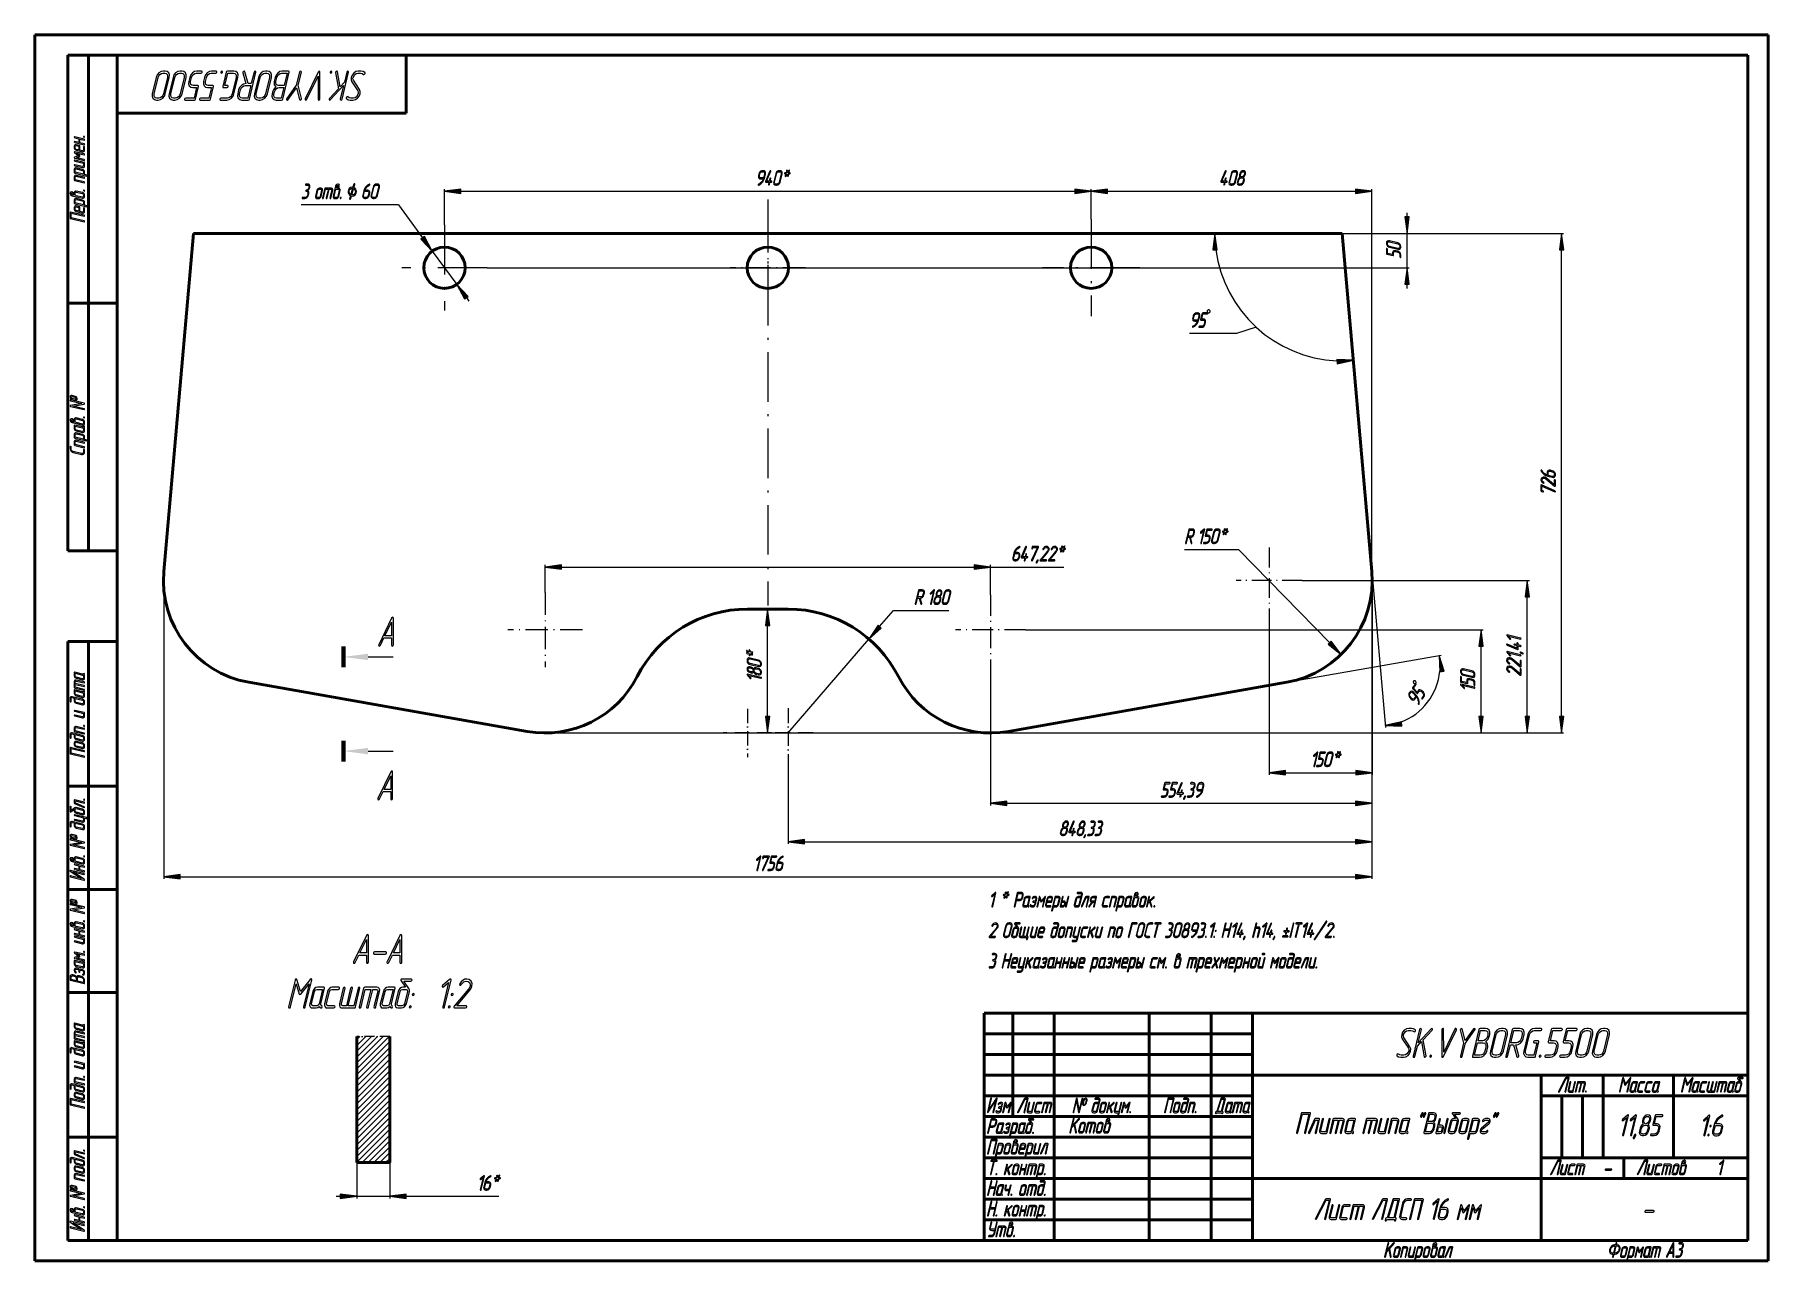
# Model space of a CAD drawing. Extents: x 0 to 420, y 0 to 297.
import ezdxf

# ---------------------------------------------------------------- set-up
doc = ezdxf.new("R2010")
doc.units = 0
doc.linetypes.add('DASHDOT', pattern=[18.5, 12, -3, 0.5, -3])

msp = doc.modelspace()

# ---------------------------------------------------------------- linework, layer by layer
at = {"color": 7, "lineweight": 50}
for p, q in [((0, 297), (0, 0)), ((420, 297), (0, 297)), ((20, 297), (0, 297)), ((420, 0), (420, 297)), ((8, 292), (8, 172)), ((8, 292), (20, 292)), ((13, 292), (13, 172)), ((415, 292), (20, 292)), ((20, 292), (20, 5)), ((90, 292), (90, 278)), ((415, 5), (415, 292)), ((90, 278), (20, 278)), ((31.282974, 166.96759), (38.450058, 248.887726)), ((38.450058, 248.887726), (316.782593, 248.887726)), ((323.949646, 166.96759), (316.782593, 248.887726)), ((8, 232), (20, 232)), ((8, 172), (20, 172)), ((177.616318, 157.887726), (172.671356, 157.887726)), ((177.616318, 157.887726), (182.561279, 157.887726)), ((8, 5), (8, 150)), ((8, 150), (20, 150)), ((13, 5), (13, 150)), ((119.340355, 128.267532), (51.846642, 140.168488)), ((235.892273, 128.267532), (303.385986, 140.168488)), ((8, 115), (20, 115)), ((8, 90), (20, 90)), ((8, 65), (20, 65)), ((230, 5), (230, 60)), ((230, 60), (415, 60)), ((237, 35), (237, 60)), ((247, 5), (247, 60)), ((270, 5), (270, 60)), ((285, 5), (285, 60)), ((295, 5), (295, 60)), ((415, 60), (415, 5)), ((230, 55), (295, 55)), ((78.008591, 23.856384), (78.008591, 54.39064)), ((86.008591, 23.856384), (86.008591, 54.39064)), ((230, 50), (295, 50)), ((230, 45), (295, 45)), ((295, 45), (415, 45)), ((365, 5), (365, 45)), ((380, 25), (380, 45)), ((397, 25), (397, 45)), ((230, 40), (295, 40)), ((230, 40), (295, 40)), ((365, 40), (415, 40)), ((370, 25), (370, 40)), ((375, 25), (375, 40)), ((230, 35), (295, 35)), ((230, 35), (295, 35)), ((8, 30), (20, 30)), ((230, 30), (295, 30)), ((78.008591, 23.856384), (86.008591, 23.856384)), ((230, 25), (295, 25)), ((365, 25), (415, 25)), ((385, 20), (385, 25)), ((230, 20), (295, 20)), ((295, 20), (415, 20)), ((230, 15), (295, 15)), ((230, 10), (295, 10)), ((8, 5), (20, 5)), ((20, 5), (415, 5)), ((230, 5), (415, 5)), ((0, 0), (420, 0))]:
    msp.add_line(p, q, dxfattribs=at)
at = {"color": 7, "lineweight": 13}
for p, q in [((99.282982, 250.925217), (99.282982, 259.564117)), ((103.248764, 259.064117), (251.983871, 259.064117)), ((255.949646, 252.32074), (255.949646, 259.564117)), ((255.949646, 252.32074), (255.949646, 259.564117)), ((259.915436, 259.064117), (319.983887, 259.064117)), ((323.949646, 166.96759), (323.949646, 259.564117)), ((88.110291, 255.825745), (64.536606, 255.825745)), ((88.110291, 255.825745), (93.989052, 247.790375)), ((332.478241, 252.853516), (332.478241, 253.887726)), ((316.782593, 248.887726), (370.407501, 248.887726)), ((316.782593, 248.887726), (332.978241, 248.887726)), ((332.478241, 240.554398), (332.478241, 248.887726)), ((96.330688, 244.589722), (102.235283, 236.519058)), ((369.907501, 131.8535), (369.907501, 244.921951)), ((109.653809, 240.554398), (332.978241, 240.554398)), ((332.478241, 235.554398), (332.478241, 236.588623)), ((104.576912, 233.318405), (105.187576, 232.483719)), ((291.16217, 224.628418), (279.773132, 224.628418)), ((295.930725, 226.131958), (291.16217, 224.628418)), ((291.72699, 172.271851), (278.533569, 172.271851)), ((313.75116, 149.750015), (291.72699, 172.271851)), ((123.681564, 161.932632), (123.681564, 168.568359)), ((127.647339, 168.068359), (227.585297, 168.068359)), ((231.551071, 161.346252), (231.551071, 168.568359)), ((231.551407, 168.068359), (249.354034, 168.068359)), ((31.282974, 166.96759), (31.282974, 92.572365)), ((307.028198, 164.788696), (362.10556, 164.788696)), ((323.949646, 166.96759), (323.949646, 92.572365)), ((323.949646, 166.96759), (327.255554, 129.181015)), ((323.949646, 166.96759), (323.949646, 101.039162)), ((323.949646, 166.96759), (323.949646, 110.352631)), ((324.0448, 164.788696), (324.0448, 117.761078)), ((361.60556, 131.8535), (361.60556, 160.822906)), ((204.703918, 153.643845), (208.073257, 157.563019)), ((208.073257, 157.563019), (221.487732, 157.563019)), ((299.0448, 156.805252), (299.0448, 117.761078)), ((177.575714, 131.8535), (177.575714, 153.921936)), ((240.009598, 152.887726), (350.915985, 152.887726)), ((182.561279, 127.887726), (202.118591, 150.636612)), ((350.415985, 131.8535), (350.415985, 148.921936)), ((80.761703, 146.296982), (86.813034, 146.296982)), ((231.551071, 144.429199), (231.551071, 110.352631)), ((303.385986, 140.168488), (340.740662, 146.755127)), ((123.681564, 127.887726), (370.407501, 127.887726)), ((231.551071, 127.887726), (362.10556, 127.887726)), ((231.551071, 127.887726), (350.915985, 127.887726)), ((80.761703, 123.492722), (86.813034, 123.492722)), ((182.561279, 121.886459), (182.561279, 101.039162)), ((303.010559, 118.261078), (320.07901, 118.261078)), ((235.516846, 110.852631), (319.983887, 110.852631)), ((186.527054, 101.539162), (319.983887, 101.539162)), ((35.248764, 93.072365), (319.983887, 93.072365)), ((78.008591, 46.543015), (85.856216, 54.39064)), ((78.008591, 47.95723), (84.442001, 54.39064)), ((78.008591, 49.371445), (83.027786, 54.39064)), ((78.008591, 50.78566), (81.613571, 54.39064)), ((78.008591, 52.199875), (80.199364, 54.39064)), ((78.008591, 53.61409), (78.785149, 54.39064)), ((78.008591, 45.128799), (86.008591, 53.128799)), ((78.008591, 43.714584), (86.008591, 51.714584)), ((78.008591, 42.300369), (86.008591, 50.300369)), ((78.008591, 40.886154), (86.008591, 48.886154)), ((78.008591, 39.471954), (86.008591, 47.471954)), ((78.008591, 38.057739), (86.008591, 46.057739)), ((78.008591, 36.643524), (86.008591, 44.643524)), ((78.008591, 35.229309), (86.008591, 43.229309)), ((78.008591, 33.815094), (86.008591, 41.815094)), ((78.008591, 32.400879), (86.008591, 40.400879)), ((78.008591, 30.986664), (86.008591, 38.986664)), ((78.008591, 29.572449), (86.008591, 37.572449)), ((78.008591, 28.158234), (86.008591, 36.158234)), ((78.008591, 26.744019), (86.008591, 34.744019)), ((78.008591, 25.329819), (86.008591, 33.329819)), ((78.008591, 23.915604), (86.008591, 31.915604)), ((79.363586, 23.856384), (86.008591, 30.501389)), ((80.777802, 23.856384), (86.008591, 29.087173)), ((82.192017, 23.856384), (86.008591, 27.672958)), ((83.606224, 23.856384), (86.008591, 26.258743)), ((78.008591, 23.856384), (78.008591, 15.160172)), ((85.020439, 23.856384), (86.008591, 24.844528)), ((86.008591, 23.856384), (86.008591, 15.160172)), ((73.008591, 15.660172), (74.042809, 15.660172)), ((78.008591, 15.660172), (86.008591, 15.660172)), ((89.974373, 15.660172), (112.430763, 15.660172))]:
    msp.add_line(p, q, dxfattribs=at)
at = {"color": 7, "linetype": 'DASHDOT', "lineweight": 13}
for p, q in [((177.616318, 257.083008), (177.616318, 158.772308)), ((255.949646, 252.32074), (255.949646, 228.788055)), ((99.282982, 250.925217), (99.282982, 230.183563)), ((109.653809, 240.554398), (88.912155, 240.554398)), ((267.716003, 240.554398), (244.183319, 240.554398))]:
    msp.add_line(p, q, dxfattribs=at)
at = {"color": 7, "linetype": 'DASHDOT', "lineweight": 13, "ltscale": 0.456659}
for p, q in [((177.616318, 249.687576), (177.616318, 231.421219)), ((186.749496, 240.554398), (168.483139, 240.554398))]:
    msp.add_line(p, q, dxfattribs=at)
at = {"color": 7, "linetype": 'DASHDOT', "lineweight": 13, "ltscale": 0.399172}
msp.add_line((299.0448, 172.772125), (299.0448, 156.805252), dxfattribs=at)
at = {"color": 7, "linetype": 'DASHDOT', "lineweight": 13, "ltscale": 0.399171}
msp.add_line((307.028198, 164.788696), (291.06134, 164.788696), dxfattribs=at)
at = {"color": 7, "linetype": 'DASHDOT', "lineweight": 13, "ltscale": 0.452245}
for p, q in [((123.681564, 161.932632), (123.681564, 143.842819)), ((132.726471, 152.887726), (114.636658, 152.887726))]:
    msp.add_line(p, q, dxfattribs=at)
at = {"color": 7, "linetype": 'DASHDOT', "lineweight": 13, "ltscale": 0.422926}
for p, q in [((231.551071, 161.346252), (231.551071, 144.429199)), ((240.009598, 152.887726), (223.092545, 152.887726))]:
    msp.add_line(p, q, dxfattribs=at)
at = {"color": 7, "lineweight": 100}
for p, q in [((74.813034, 148.796982), (74.813034, 143.796982)), ((74.813034, 120.992722), (74.813034, 125.992722))]:
    msp.add_line(p, q, dxfattribs=at)
at = {"color": 7, "linetype": 'DASHDOT', "lineweight": 13, "ltscale": 0.292593}
for p, q in [((172.671356, 133.739594), (172.671356, 122.035858)), ((178.523224, 127.887726), (166.819489, 127.887726))]:
    msp.add_line(p, q, dxfattribs=at)
at = {"color": 7, "linetype": 'DASHDOT', "lineweight": 13, "ltscale": 0.300063}
for p, q in [((182.561279, 133.888992), (182.561279, 121.886459)), ((188.562546, 127.887726), (176.560013, 127.887726))]:
    msp.add_line(p, q, dxfattribs=at)
at = {"color": 7, "linetype": 'DASHDOT', "lineweight": 13, "ltscale": 0.2}
msp.add_line((86.008591, 54.39064), (78.008591, 54.39064), dxfattribs=at)
at = {"color": 7, "lineweight": 13}
for points in [[(29.468422, 286.668121), (28.501316, 282.666687), (28.464474, 282.093567), (28.639473, 281.602356), (29.007896, 281.274872), (29.496052, 281.162292), (29.947369, 281.162292), (30.5, 281.285095), (31.015789, 281.612579), (31.421051, 282.103821), (31.651318, 282.666687), (32.61842, 286.668121), (32.664474, 287.241241), (32.471054, 287.722229), (32.121052, 288.059937), (31.632896, 288.162292), (31.18158, 288.162292), (30.638157, 288.059937), (30.113159, 287.722229), (29.707893, 287.241241)], [(29.919739, 286.668121), (30.085526, 287.067261), (30.352631, 287.374268), (30.702633, 287.599426), (31.061844, 287.660828), (31.513157, 287.660828), (31.835526, 287.599426), (32.065788, 287.374268), (32.194736, 287.057037), (32.167107, 286.668121), (31.200001, 282.666687), (31.052631, 282.288025), (30.776318, 281.960541), (30.435528, 281.745636), (30.067104, 281.663757), (29.615791, 281.663757), (29.293423, 281.745636), (29.053947, 281.960541), (28.934212, 282.288025), (28.952633, 282.666687)], [(33.511845, 286.668121), (32.544739, 282.666687), (32.507896, 282.093567), (32.682896, 281.602356), (33.051319, 281.274872), (33.539474, 281.162292), (33.990791, 281.162292), (34.543423, 281.285095), (35.059212, 281.612579), (35.464474, 282.103821), (35.69474, 282.666687), (36.661842, 286.668152), (36.707897, 287.241241), (36.514477, 287.722229), (36.164474, 288.059937), (35.676319, 288.162292), (35.225002, 288.162292), (34.68158, 288.059937), (34.156582, 287.722229), (33.751316, 287.241241)], [(33.963161, 286.668121), (34.128948, 287.067261), (34.396053, 287.374268), (34.746056, 287.599426), (35.105267, 287.660828), (35.55658, 287.660828), (35.878948, 287.599426), (36.109211, 287.374268), (36.238159, 287.057037), (36.210529, 286.668121), (35.243423, 282.666687), (35.096054, 282.288025), (34.81974, 281.960541), (34.478951, 281.745636), (34.110527, 281.663757), (33.659214, 281.663757), (33.336845, 281.745636), (33.09737, 281.960541), (32.977634, 282.288025), (32.996056, 282.666687)], [(37.564476, 286.668152), (37.325001, 285.665222), (37.288158, 285.092102), (37.463158, 284.611115), (37.822369, 284.28363), (38.301315, 284.171051), (39.203949, 284.171051), (38.605263, 281.663757), (36.588158, 281.663757), (36.394737, 281.581879), (36.293423, 281.418152), (36.321053, 281.244171), (36.468422, 281.162292), (38.71579, 281.162292), (38.900002, 281.233917), (38.992107, 281.418152), (39.719738, 284.416687), (39.710526, 284.611115), (39.56316, 284.672516), (38.430264, 284.672516), (38.107895, 284.744171), (37.859211, 284.959076), (37.748684, 285.28656), (37.776318, 285.665222), (38.015789, 286.668152), (38.172371, 287.057037), (38.439476, 287.374268), (38.789474, 287.599426), (39.148685, 287.660828), (40.281578, 287.660828), (40.46579, 287.742706), (40.567104, 287.916687), (40.548683, 288.090637), (40.401318, 288.162292), (39.268421, 288.162292), (38.734211, 288.059937), (38.209209, 287.722229), (37.803947, 287.241241)], [(41.165791, 286.668152), (40.926315, 285.665222), (40.889473, 285.092102), (41.064472, 284.611115), (41.423683, 284.28363), (41.90263, 284.171051), (42.805264, 284.171051), (42.206577, 281.663757), (40.189472, 281.663757), (39.996052, 281.581879), (39.894737, 281.418152), (39.922367, 281.244171), (40.069736, 281.162292), (42.317104, 281.162292), (42.501316, 281.233917), (42.593422, 281.418152), (43.321053, 284.416687), (43.31184, 284.611115), (43.164474, 284.672516), (42.031578, 284.672516), (41.709209, 284.744171), (41.460526, 284.959076), (41.349998, 285.28656), (41.377632, 285.665222), (41.617104, 286.668152), (41.773682, 287.057037), (42.040791, 287.374268), (42.390789, 287.599426), (42.75, 287.660828), (43.882893, 287.660828), (44.067104, 287.742706), (44.168419, 287.916687), (44.149998, 288.090637), (44.002632, 288.162292), (42.869736, 288.162292), (42.335526, 288.059937), (41.810524, 287.722229), (41.405262, 287.241241)], [(46.406578, 287.916687), (45.559212, 284.416687), (45.577633, 284.232452), (45.724998, 284.171051), (46.61842, 284.171051), (46.811844, 284.25293), (46.903946, 284.416687), (46.894737, 284.600891), (46.747368, 284.672516), (46.075001, 284.672516), (46.793423, 287.660828), (48.147369, 287.660828), (48.469738, 287.599426), (48.700001, 287.374268), (48.828949, 287.057037), (48.801315, 286.668152), (47.834209, 282.666687), (47.686844, 282.288025), (47.410526, 281.960541), (47.069736, 281.745636), (46.701317, 281.663757), (45.126316, 281.663757), (44.932896, 281.581879), (44.831581, 281.418152), (44.859211, 281.244171), (45.00658, 281.162292), (46.581581, 281.162292), (47.134212, 281.285095), (47.650002, 281.612579), (48.055264, 282.103821), (48.285526, 282.666687), (49.252632, 286.668152), (49.298683, 287.241241), (49.105263, 287.722229), (48.755264, 288.059937), (48.267105, 288.162292), (46.692104, 288.162292), (46.507896, 288.100891)], [(45.227631, 287.660828), (45.411842, 287.742706), (45.513157, 287.916687), (45.494736, 288.090637), (45.34737, 288.162292), (45.153946, 288.080414), (45.061844, 287.916687), (45.080265, 287.732452)], [(51.186844, 285.163757), (51.131577, 285.163757), (50.588158, 285.051178), (50.072369, 284.723694), (49.657894, 284.242706), (49.418419, 283.669586), (49.178947, 282.666687), (49.142105, 282.093567), (49.317104, 281.602356), (49.685524, 281.274872), (50.173683, 281.162292), (51.748684, 281.162292), (51.932896, 281.233917), (52.025002, 281.418152), (53.599998, 287.916687), (53.572369, 288.100891), (53.434212, 288.162292), (53.25, 288.100891), (53.148682, 287.916687), (52.476318, 285.163757), (51.702629, 285.163757), (50.892105, 288.03949), (50.836842, 288.141815), (50.735527, 288.162292), (50.560524, 288.090637), (50.450001, 287.916687), (50.440788, 287.78363)], [(54.189476, 286.668152), (53.222366, 282.666687), (53.185524, 282.093567), (53.360527, 281.602356), (53.728947, 281.274872), (54.217106, 281.162292), (54.668419, 281.162292), (55.221054, 281.285095), (55.736839, 281.612579), (56.142105, 282.103821), (56.372368, 282.666687), (57.339474, 286.668152), (57.385529, 287.241241), (57.192104, 287.722229), (56.842106, 288.059937), (56.353947, 288.162292), (55.902634, 288.162292), (55.359211, 288.059937), (54.834209, 287.722229), (54.428947, 287.241241)], [(54.640789, 286.668152), (54.80658, 287.067261), (55.073685, 287.374268), (55.423683, 287.599426), (55.782894, 287.660828), (56.234211, 287.660828), (56.55658, 287.599426), (56.786842, 287.374268), (56.915787, 287.057037), (56.888157, 286.668152), (55.921051, 282.666687), (55.773682, 282.288025), (55.497368, 281.960541), (55.156578, 281.745636), (54.788158, 281.663757), (54.336842, 281.663757), (54.014473, 281.745636), (53.775002, 281.960541), (53.655262, 282.288025), (53.673683, 282.666687)], [(61.521049, 288.162292), (59.946053, 288.162292), (59.430264, 288.049713), (58.905262, 287.712006), (58.472366, 287.231018), (58.232895, 286.668152), (57.99342, 285.665222), (58.002632, 284.877197), (58.398682, 284.334808), (57.901314, 283.812866), (57.615791, 283.168152), (57.496052, 282.666687), (57.459209, 282.083344), (57.634209, 281.602356), (58.002632, 281.274872), (58.481579, 281.162292), (59.835526, 281.162292), (60.019737, 281.233917), (60.111839, 281.418152), (61.686844, 287.916687), (61.677631, 288.100891)], [(61.171051, 287.660828), (60.452629, 284.672516), (59.107895, 284.672516), (58.785526, 284.744171), (58.536842, 284.959076), (58.417107, 285.28656), (58.444736, 285.665222), (58.684212, 286.668152), (58.849998, 287.067261), (59.117104, 287.374268), (59.467102, 287.599426), (59.826317, 287.660828)], [(63.832893, 284.733917), (64.606575, 287.916687), (64.569733, 288.100891), (64.43158, 288.162292), (64.256577, 288.100891), (64.155258, 287.916687), (63.381577, 284.733917), (61.069733, 281.540955), (61.00526, 281.407898), (61.032894, 281.233917), (61.18026, 281.162292), (61.401314, 281.295319), (63.455261, 284.130127), (64.155258, 281.295319), (64.311844, 281.162292), (64.505264, 281.233917), (64.606575, 281.407898), (64.615791, 281.540955)], [(65.536842, 281.489777), (65.518417, 281.418152), (65.546051, 281.244171), (65.684212, 281.172516), (65.831581, 281.223694), (65.942108, 281.35675), (68.640785, 286.913757), (68.65921, 281.35675), (68.71447, 281.223694), (68.824997, 281.172516), (69.009209, 281.244171), (69.110527, 281.418152), (69.119736, 281.489777), (69.101311, 287.937134), (69.064468, 288.111115), (68.944733, 288.162292), (68.668419, 287.937134)], [(75.023682, 285.491241), (74.010529, 284.375732), (73.356575, 288.019012), (73.301315, 288.131592), (73.199997, 288.162292), (73.025002, 288.090668), (72.914474, 287.92691), (72.905258, 287.875732), (72.905258, 287.804108), (73.596054, 283.925446), (71.422371, 281.561401), (71.330261, 281.418152), (71.376312, 281.233917), (71.514473, 281.162292), (71.707893, 281.264618), (74.821053, 284.662292), (74.038155, 281.418152), (74.074997, 281.233917), (74.213158, 281.162292), (74.388153, 281.233917), (74.489471, 281.418152), (76.064468, 287.916687), (76.036842, 288.100891), (75.898682, 288.162292), (75.71447, 288.100891), (75.613159, 287.916687)], [(71.735527, 287.660828), (71.919739, 287.742706), (72.021049, 287.916687), (72.002632, 288.090668), (71.855263, 288.162292), (71.661842, 288.080414), (71.569733, 287.916687), (71.588158, 287.732452)], [(75.511841, 281.520477), (75.944733, 281.254395), (76.451317, 281.162292), (77.114471, 281.162292), (77.694733, 281.285095), (78.210526, 281.633057), (78.606575, 282.114044), (78.827629, 282.666687), (78.87368, 283.229553), (78.689468, 283.720764), (77.206573, 285.951752), (77.096054, 286.28949), (77.12368, 286.657898), (77.547363, 287.364044), (77.906578, 287.589203), (78.265785, 287.660828), (78.919731, 287.660828), (79.30658, 287.599426), (79.628944, 287.394745), (79.74868, 287.353821), (79.923683, 287.435669), (80.03421, 287.60965), (80.03421, 287.722229), (79.978943, 287.804108), (79.564468, 288.080414), (79.039474, 288.162292), (78.385521, 288.162292), (77.814468, 288.049713), (77.289474, 287.701752), (76.902626, 287.231018), (76.672363, 286.668152), (76.635521, 286.105286), (76.810524, 285.603821), (78.28421, 283.372833), (78.403946, 283.045319), (78.376312, 282.666687), (77.952629, 281.960541), (77.621048, 281.745636), (77.234207, 281.663757), (76.571053, 281.663757), (76.184212, 281.735382), (75.861839, 281.940063), (75.742104, 281.981018), (75.567101, 281.899139), (75.447365, 281.725159), (75.456573, 281.602356)], [(52.356579, 284.662292), (51.638157, 281.663757), (50.293419, 281.663757), (49.971054, 281.745636), (49.731579, 281.960541), (49.611843, 282.288025), (49.630264, 282.666687), (49.869736, 283.669586), (50.035526, 284.058502), (50.311844, 284.375732), (50.652634, 284.590637), (51.011841, 284.662292)], [(60.323685, 284.171051), (59.724998, 281.663757), (58.601315, 281.663757), (58.278946, 281.745636), (58.039474, 281.960541), (57.928947, 282.288025), (57.947369, 282.666687), (58.067104, 283.168152), (58.232895, 283.557037), (58.5, 283.874268), (58.849998, 284.099426), (59.199997, 284.171051)], [(10.704678, 271.779266), (10.704678, 270.881256), (9.706871, 271.120728), (9.614765, 271.106903), (9.584064, 271.037842), (9.619883, 270.950317), (9.706871, 270.895081), (11.958333, 270.351654), (12.050438, 270.365448), (12.08114, 270.43454), (12.050438, 270.526642), (11.958333, 270.577301), (10.955409, 270.821381), (10.955409, 271.719421), (11.958333, 271.475342), (12.050438, 271.489136), (12.08114, 271.558228), (12.050438, 271.65033), (11.958333, 271.700989), (9.706871, 272.244415), (9.614765, 272.230591), (9.584064, 272.161499), (9.619883, 272.078613), (9.706871, 272.018738)], [(10.955409, 269.020721), (10.955409, 270.029266), (10.924707, 270.121399), (10.832602, 270.172028), (10.080409, 270.356262), (9.891081, 270.365448), (9.727339, 270.305603), (9.619883, 270.185852), (9.584064, 270.024658), (9.584064, 269.573364), (9.619883, 269.384552), (9.732455, 269.21875), (9.896198, 269.080597), (10.080409, 269.006897), (11.579678, 268.643097), (11.77924, 268.629272), (11.937865, 268.689148), (12.050438, 268.804291), (12.08114, 268.970062), (12.08114, 269.757568), (12.040204, 269.854279), (11.958333, 269.90033), (11.866227, 269.891113), (11.830409, 269.817444), (11.830409, 269.029938), (11.758771, 268.891785), (11.579678, 268.868744)], [(10.704678, 269.080597), (10.080409, 269.232574), (9.906432, 269.338501), (9.834795, 269.513489), (9.834795, 269.964813), (9.906432, 270.107574), (10.080409, 270.130585), (10.704678, 269.978607)], [(11.830409, 272.295074), (11.871345, 272.202972), (11.958333, 272.152313), (12.045321, 272.161499), (12.08114, 272.235199), (12.040204, 272.331909), (11.958333, 272.37796), (11.866227, 272.368744)], [(11.958333, 268.104279), (9.706871, 268.647705), (9.614765, 268.633881), (9.578947, 268.569397), (9.635233, 268.458893), (10.602339, 267.643738), (9.635233, 267.29837), (9.594297, 267.261505), (9.578947, 267.220062), (9.619883, 267.12796), (9.706871, 267.072693), (11.958333, 266.529266), (12.050438, 266.543091), (12.08114, 266.612183), (12.050438, 266.704285), (11.958333, 266.754944), (10.121345, 267.20166), (10.90424, 267.477966), (10.975877, 267.556244), (10.90424, 267.666779), (10.121345, 268.325317), (11.958333, 267.878632), (12.050438, 267.892426), (12.08114, 267.961517), (12.050438, 268.053619)], [(11.958333, 266.077972), (9.706871, 266.621368), (9.614765, 266.607574), (9.584064, 266.538483), (9.619883, 266.455597), (9.706871, 266.395721), (11.830409, 265.884552), (11.830409, 265.207581), (11.758772, 265.069397), (11.579678, 265.046387), (9.706871, 265.497711), (9.614765, 265.483887), (9.584064, 265.414795), (9.619883, 265.327301), (9.706871, 265.272034), (11.579678, 264.82074), (11.77924, 264.806915), (11.937865, 264.866791), (12.050438, 264.981903), (12.08114, 265.147705), (12.08114, 265.935211), (12.050438, 266.027313)], [(12.08114, 263.125977), (12.08114, 263.802948), (12.050438, 263.982574), (11.937865, 264.157562), (11.579678, 264.369415), (10.080409, 264.733215), (9.891082, 264.742432), (9.727339, 264.682556), (9.619883, 264.562836), (9.584064, 264.40625), (9.584064, 263.614136), (9.614765, 263.522034), (9.706871, 263.471375), (12.956141, 262.688477), (13.048245, 262.702301), (13.078947, 262.771393), (13.048245, 262.854279), (12.956141, 262.914154)], [(11.958333, 262.476654), (10.080409, 262.932556), (9.891082, 262.941772), (9.727339, 262.881897), (9.619883, 262.762177), (9.584064, 262.600983), (9.584064, 261.813477), (9.614765, 261.721375), (9.706871, 261.670715), (11.958333, 261.127289), (12.050438, 261.141113), (12.081141, 261.210205), (12.050438, 261.302307), (11.958333, 261.352966), (9.834795, 261.868744), (9.834795, 262.541107), (9.906432, 262.683868), (10.080409, 262.706909), (11.958333, 262.250977), (12.050438, 262.264801), (12.081141, 262.333893), (12.050438, 262.425995)], [(11.835526, 263.185852), (9.834795, 263.669403), (9.834795, 264.346375), (9.906432, 264.484528), (10.080409, 264.507568), (11.579678, 264.143738), (11.758772, 264.033234), (11.835526, 263.862823)], [(66.208313, 259.239471), (66.456993, 259.500427), (66.599762, 259.822815), (66.65963, 260.073547), (66.678055, 260.360107), (66.595154, 260.605713), (66.41555, 260.76944), (66.166862, 260.825745), (65.715546, 260.825745), (65.623444, 260.78479), (65.577393, 260.697815), (65.581993, 260.610809), (65.655685, 260.575012), (66.106995, 260.575012), (66.272789, 260.534058), (66.387924, 260.426605), (66.447784, 260.262878), (66.438583, 260.073547), (66.378708, 259.822815), (66.295807, 259.628357), (66.157654, 259.469727), (65.987259, 259.357178), (65.807663, 259.326477), (65.715546, 259.285522), (65.660294, 259.198547), (65.674103, 259.111542), (65.747787, 259.075745), (65.858307, 259.075745), (66.024101, 259.03479), (66.143845, 258.927338), (66.199097, 258.763611), (66.185287, 258.57428), (66.065552, 258.072815), (65.987259, 257.878357), (65.853714, 257.719727), (65.678711, 257.607178), (65.494499, 257.576477), (64.932663, 257.576477), (64.840546, 257.535522), (64.789886, 257.448547), (64.799103, 257.361542), (64.872787, 257.325745), (65.434631, 257.325745), (65.706345, 257.376892), (65.968842, 257.545776), (66.171471, 257.786255), (66.291214, 258.072815), (66.410942, 258.57428), (66.401733, 258.968262)], [(73.378708, 259.822815), (73.507652, 259.914917), (73.632004, 260.012146), (73.751732, 260.175873), (73.779373, 260.237274), (73.806999, 260.32428), (73.820816, 260.534058), (73.75634, 260.697815), (73.636612, 260.789917), (73.475426, 260.820618), (73.139236, 260.697815), (72.991867, 260.534058), (72.908966, 260.32428), (72.669495, 259.326477), (72.305687, 257.827209), (72.29187, 257.632751), (72.356346, 257.474121), (72.471466, 257.361542), (72.63726, 257.325745), (73.083977, 257.325745), (73.268181, 257.361542), (73.443176, 257.474121), (73.655022, 257.827209), (74.018845, 259.326477), (74.028046, 259.515808), (73.968185, 259.679535), (73.848442, 259.786987), (73.687256, 259.822815)], [(73.014893, 259.822815), (73.134636, 260.32428), (73.245163, 260.508484), (73.41555, 260.575012), (73.56292, 260.508484), (73.581345, 260.32428), (73.539902, 260.237274), (73.489243, 260.170776), (73.452393, 260.140076), (73.217522, 259.955841)], [(76.501083, 258.016541), (76.28463, 257.274567), (76.280022, 257.223389), (76.316864, 257.131287), (76.408966, 257.095459), (76.528709, 257.197815), (76.745163, 257.929535), (76.828049, 257.909058), (76.933975, 257.909058), (77.316208, 257.990936), (77.643181, 258.236542), (77.868835, 258.58963), (77.947128, 259.004089), (77.901077, 259.300873), (77.785942, 259.60791), (77.574097, 259.853516), (77.343842, 260.007019), (77.551079, 260.738739), (77.560287, 260.78479), (77.523453, 260.882019), (77.431335, 260.91272), (77.316208, 260.815491), (77.099762, 260.088898), (76.989243, 260.099121), (76.933975, 260.099121), (76.537918, 260.017242), (76.210953, 259.766541), (75.989891, 259.408325), (75.920807, 259.004089), (75.962265, 258.697083), (76.077393, 258.415649), (76.261597, 258.180267)], [(79.743851, 259.188293), (79.472137, 258.072815), (79.449112, 257.786255), (79.545822, 257.545776), (79.720825, 257.376892), (79.964905, 257.325745), (80.190567, 257.325745), (80.462273, 257.376892), (80.724777, 257.545776), (80.927399, 257.786255), (81.047142, 258.072815), (81.16687, 258.57428), (81.185295, 258.86084), (81.097801, 259.106445), (80.918198, 259.270172), (80.674118, 259.326477), (80.006348, 259.326477), (80.149109, 259.669312), (80.370171, 260.007019), (80.720169, 260.349854), (80.918198, 260.48291), (81.125427, 260.580109), (81.199112, 260.631287), (81.231346, 260.697815), (81.217529, 260.78479), (81.153061, 260.825745), (81.10701, 260.815491), (80.623459, 260.544312), (80.208984, 260.140076), (79.918846, 259.684662)], [(83.068848, 258.072815), (83.552399, 260.073547), (83.570824, 260.360107), (83.483322, 260.605713), (83.299118, 260.76944), (83.055038, 260.825745), (82.829376, 260.825745), (82.553062, 260.764343), (82.295166, 260.600586), (82.092529, 260.35498), (81.977402, 260.073547), (81.493851, 258.072815), (81.470818, 257.786255), (81.567528, 257.545776), (81.742538, 257.376892), (81.986618, 257.325745), (82.212273, 257.325745), (82.483978, 257.376892), (82.746483, 257.545776), (82.949112, 257.786255)], [(82.843193, 258.072815), (82.7603, 257.87326), (82.62674, 257.719727), (82.451744, 257.607178), (82.272141, 257.576477), (82.046478, 257.576477), (81.8853, 257.607178), (81.770164, 257.719727), (81.705688, 257.878357), (81.719505, 258.072815), (82.203056, 260.073547), (82.276749, 260.262878), (82.414902, 260.426605), (82.585297, 260.534058), (82.769501, 260.575012), (82.995163, 260.575012), (83.156342, 260.534058), (83.276085, 260.426605), (83.335953, 260.262878), (83.326744, 260.073547)], [(176.780457, 262.201538), (177.047562, 263.31192), (177.065994, 263.603607), (176.978485, 263.844086), (176.794281, 264.007843), (176.550201, 264.064117), (176.324539, 264.064117), (176.048233, 264.002716), (175.790329, 263.838989), (175.587692, 263.593353), (175.472565, 263.31192), (175.352829, 262.810455), (175.329803, 262.518799), (175.417297, 262.27832), (175.596909, 262.114563), (175.845596, 262.063385), (176.51796, 262.063385), (176.37059, 261.715454), (176.149536, 261.377716), (175.799545, 261.034882), (175.596909, 260.901855), (175.389679, 260.804626), (175.320587, 260.758575), (175.288361, 260.692047), (175.297562, 260.599945), (175.362045, 260.564117), (175.412704, 260.569244), (175.891647, 260.840454), (176.306122, 261.24469), (176.596252, 261.700073)], [(176.582443, 262.314117), (175.905457, 262.314117), (175.744278, 262.344818), (175.624542, 262.457397), (175.560074, 262.616028), (175.578491, 262.810455), (175.698227, 263.31192), (175.77652, 263.501251), (175.910065, 263.665009), (176.08046, 263.772461), (176.264679, 263.813385), (176.490326, 263.813385), (176.656128, 263.772461), (176.775864, 263.665009), (176.831116, 263.501251), (176.821915, 263.31192)], [(178.194275, 261.56192), (178.346252, 262.191315), (178.332443, 262.283417), (178.26796, 262.314117), (178.180466, 262.27832), (178.12059, 262.191315), (177.968628, 261.56192), (177.319275, 261.56192), (178.309402, 263.910614), (178.318619, 263.941315), (178.30481, 264.02832), (178.231125, 264.064117), (178.15744, 264.038544), (178.102173, 263.961792), (177.047562, 261.464722), (177.042969, 261.434021), (177.05217, 261.347015), (177.121246, 261.311188), (177.908752, 261.311188), (177.756775, 260.68692), (177.770599, 260.594818), (177.844284, 260.564117), (177.931778, 260.594818), (177.982437, 260.68692), (178.134415, 261.311188), (178.475204, 261.311188), (178.567307, 261.352142), (178.617966, 261.439117), (178.608749, 261.526123), (178.535065, 261.56192)], [(180.607437, 261.311188), (181.090988, 263.31192), (181.109406, 263.59848), (181.021912, 263.844086), (180.837692, 264.007843), (180.593628, 264.064117), (180.367966, 264.064117), (180.091644, 264.002716), (179.833755, 263.838989), (179.631119, 263.593353), (179.515991, 263.31192), (179.03244, 261.311188), (179.009415, 261.024658), (179.106125, 260.784149), (179.281128, 260.615295), (179.525192, 260.564117), (179.750854, 260.564117), (180.022568, 260.615295), (180.285065, 260.784149), (180.487701, 261.024658)], [(180.381775, 261.311188), (180.298889, 261.111633), (180.165329, 260.95813), (179.990326, 260.845551), (179.81073, 260.81485), (179.585068, 260.81485), (179.423889, 260.845551), (179.308746, 260.95813), (179.244278, 261.11676), (179.258087, 261.311188), (179.741653, 263.31192), (179.815338, 263.501251), (179.953491, 263.665009), (180.123886, 263.772461), (180.30809, 263.813385), (180.533752, 263.813385), (180.694931, 263.772461), (180.814667, 263.665009), (180.874542, 263.501251), (180.865326, 263.31192)], [(182.573883, 263.562653), (182.877838, 264.002716), (182.905457, 264.064117), (182.891647, 264.151123), (182.817963, 264.18692), (182.707443, 264.115295), (182.431122, 263.716187), (182.348221, 264.115295), (182.260727, 264.18692), (182.173218, 264.145996), (182.117966, 264.064117), (182.117966, 264.002716), (182.210068, 263.562653), (181.80481, 263.562653), (181.712692, 263.521729), (181.666641, 263.43985), (181.671249, 263.347748), (181.744934, 263.31192), (182.150192, 263.31192), (181.846252, 262.871887), (181.818619, 262.810455), (181.832443, 262.72348), (181.906128, 262.687653), (182.021255, 262.759308), (182.297562, 263.158417), (182.380463, 262.759308), (182.463364, 262.687653), (182.555466, 262.72348), (182.606125, 262.810455), (182.606125, 262.871887), (182.514008, 263.31192), (182.919281, 263.31192), (183.015991, 263.352875), (183.06665, 263.43985), (183.052826, 263.526855), (182.979141, 263.562653)], [(288.50592, 261.56192), (288.657898, 262.191315), (288.644043, 262.283417), (288.57959, 262.314117), (288.492096, 262.27832), (288.43222, 262.191315), (288.280243, 261.56192), (287.63092, 261.56192), (288.621033, 263.910614), (288.630249, 263.941315), (288.616425, 264.02832), (288.542755, 264.064117), (288.469055, 264.038544), (288.413818, 263.961792), (287.359192, 261.464722), (287.354584, 261.434021), (287.3638, 261.347015), (287.432861, 261.311188), (288.220398, 261.311188), (288.06842, 260.68692), (288.082214, 260.594818), (288.155914, 260.564117), (288.243408, 260.594818), (288.294067, 260.68692), (288.446045, 261.311188), (288.786835, 261.311188), (288.878937, 261.352142), (288.929596, 261.439117), (288.92038, 261.526123), (288.84668, 261.56192)], [(290.919067, 261.311188), (291.402618, 263.31192), (291.421021, 263.59848), (291.333527, 263.844086), (291.149323, 264.007843), (290.905243, 264.064117), (290.679596, 264.064117), (290.403259, 264.002716), (290.145386, 263.838989), (289.942749, 263.593353), (289.827606, 263.31192), (289.344055, 261.311188), (289.321045, 261.024658), (289.417725, 260.784149), (289.592743, 260.615295), (289.836823, 260.564117), (290.0625, 260.564117), (290.334198, 260.615295), (290.59668, 260.784149), (290.799316, 261.024658)], [(290.69342, 261.311188), (290.610504, 261.111633), (290.476959, 260.95813), (290.301941, 260.845551), (290.122345, 260.81485), (289.896698, 260.81485), (289.735504, 260.845551), (289.620361, 260.95813), (289.555908, 261.11676), (289.569702, 261.311188), (290.053284, 263.31192), (290.126953, 263.501251), (290.265106, 263.665009), (290.435516, 263.772461), (290.61972, 263.813385), (290.845367, 263.813385), (291.006561, 263.772461), (291.126282, 263.665009), (291.186157, 263.501251), (291.176941, 263.31192)], [(292.940765, 261.311188), (293.060486, 261.812653), (293.0513, 262.206665), (292.85788, 262.477875), (293.106567, 262.738831), (293.249329, 263.061188), (293.309204, 263.317047), (293.327606, 263.603607), (293.240112, 263.844086), (293.055908, 264.007843), (292.811829, 264.064117), (292.5401, 264.007843), (292.286804, 263.844086), (292.074982, 263.59848), (291.959839, 263.317047), (291.899963, 263.061188), (291.890778, 262.733704), (292.00589, 262.477875), (291.678925, 262.201538), (291.485504, 261.812653), (291.365784, 261.311188), (291.342743, 261.024658), (291.439453, 260.784149), (291.614441, 260.615295), (291.858521, 260.564117), (292.084198, 260.564117), (292.355896, 260.615295), (292.618408, 260.784149), (292.821045, 261.024658)], [(292.715118, 261.311188), (292.632202, 261.11676), (292.498657, 260.95813), (292.328278, 260.845551), (292.144043, 260.81485), (291.918396, 260.81485), (291.757202, 260.845551), (291.64209, 260.95813), (291.577606, 261.11676), (291.591431, 261.311188), (291.711182, 261.812653), (291.927612, 262.165741), (292.098022, 262.273193), (292.282227, 262.314117), (292.507874, 262.314117), (292.673645, 262.273193), (292.793396, 262.165741), (292.848663, 262.001984), (292.834839, 261.812653)], [(293.023682, 263.061188), (292.940765, 262.861633), (292.802612, 262.703003), (292.632202, 262.595551), (292.452606, 262.56485), (292.286804, 262.595551), (292.167084, 262.70813), (292.111816, 262.86676), (292.125641, 263.061188), (292.185486, 263.317047), (292.263794, 263.506378), (292.406555, 263.670105), (292.572357, 263.772461), (292.756561, 263.813385), (292.917725, 263.772461), (293.037476, 263.665009), (293.097351, 263.506378), (293.083527, 263.317047)], [(9.584064, 258.470062), (9.491959, 258.598999), (9.394737, 258.723358), (9.230994, 258.843079), (9.16959, 258.870728), (9.082603, 258.898346), (8.872807, 258.91217), (8.709064, 258.847687), (8.616959, 258.727966), (8.586257, 258.566772), (8.709064, 258.230591), (8.872807, 258.083221), (9.082603, 258.000336), (10.080409, 257.760864), (11.579679, 257.397034), (11.774122, 257.383209), (11.932749, 257.447693), (12.045321, 257.562836), (12.081141, 257.728607), (12.081141, 258.175323), (12.045321, 258.359528), (11.932749, 258.534546), (11.579679, 258.746368), (10.080409, 259.110199), (9.891082, 259.119415), (9.727339, 259.05954), (9.619883, 258.939789), (9.584064, 258.778625)], [(9.584064, 258.106262), (9.082603, 258.225983), (8.898392, 258.336517), (8.831871, 258.506897), (8.898392, 258.654266), (9.082603, 258.672699), (9.16959, 258.631256), (9.236111, 258.580597), (9.266813, 258.543762), (9.451023, 258.308868)], [(12.081141, 255.702301), (12.081141, 256.379272), (12.050439, 256.558868), (11.937865, 256.733887), (11.579679, 256.94574), (10.080409, 257.30954), (9.891082, 257.318756), (9.727339, 257.258881), (9.619883, 257.13916), (9.584064, 256.982574), (9.584064, 256.19046), (9.614766, 256.098358), (9.706871, 256.047699), (12.956141, 255.264801), (13.048245, 255.278625), (13.078947, 255.347702), (13.048245, 255.430588), (12.956141, 255.490463)], [(11.579679, 258.520721), (11.758772, 258.414795), (11.830409, 258.235199), (11.830409, 257.788483), (11.758772, 257.645721), (11.579679, 257.622711), (10.080409, 257.986511), (9.906433, 258.092438), (9.834795, 258.272034), (9.834795, 258.71875), (9.906433, 258.861511), (10.080409, 258.884552)], [(11.835526, 255.762177), (9.834795, 256.245728), (9.834795, 256.922699), (9.906433, 257.060852), (10.080409, 257.083893), (11.579679, 256.720062), (11.758772, 256.609528), (11.835526, 256.439148)], [(11.830409, 259.248352), (11.871345, 259.15625), (11.958333, 259.105591), (12.045321, 259.114807), (12.081141, 259.188477), (12.040204, 259.285187), (11.958333, 259.331238), (11.866228, 259.322052)], [(69.38134, 257.827209), (69.745163, 259.326477), (69.754364, 259.515808), (69.694504, 259.679535), (69.57476, 259.786987), (69.413574, 259.822815), (68.962265, 259.822815), (68.773453, 259.786987), (68.607658, 259.674408), (68.469505, 259.510681), (68.395813, 259.326477), (68.032005, 257.827209), (68.018188, 257.627625), (68.078056, 257.468994), (68.193192, 257.356445), (68.358978, 257.325745), (68.810295, 257.325745), (68.989899, 257.356445), (69.164902, 257.468994), (69.298454, 257.627625)], [(69.155685, 257.827209), (69.049767, 257.648102), (68.870163, 257.576477), (68.418846, 257.576477), (68.280685, 257.648102), (68.25766, 257.827209), (68.621475, 259.326477), (68.727402, 259.500427), (68.902397, 259.572083), (69.353714, 259.572083), (69.496475, 259.500427), (69.519501, 259.326477)], [(71.154373, 259.572083), (70.63858, 257.448547), (70.652397, 257.356445), (70.726089, 257.325745), (70.813583, 257.356445), (70.864243, 257.448547), (71.380028, 259.572083), (71.831345, 259.572083), (71.969505, 259.500427), (71.992523, 259.326477), (71.536613, 257.448547), (71.555023, 257.356445), (71.624107, 257.325745), (71.711609, 257.356445), (71.762268, 257.448547), (72.218185, 259.326477), (72.227402, 259.515808), (72.172134, 259.679535), (72.052399, 259.786987), (71.89122, 259.822815), (70.426743, 259.822815), (70.334641, 259.792114), (70.283981, 259.700012), (69.740555, 257.448547), (69.754379, 257.356445), (69.823448, 257.325745), (69.915558, 257.356445), (69.966209, 257.448547), (70.48201, 259.572083)], [(73.429367, 257.827209), (73.323448, 257.648102), (73.143845, 257.576477), (72.697136, 257.576477), (72.554367, 257.648102), (72.531342, 257.827209), (72.895157, 259.326477), (73.001083, 259.500427), (73.180687, 259.572083), (73.627396, 259.572083), (73.770157, 259.500427), (73.793182, 259.326477)], [(74.157005, 257.576477), (74.064896, 257.535522), (74.014236, 257.448547), (74.023453, 257.361542), (74.09713, 257.325745), (74.19384, 257.366669), (74.239891, 257.448547), (74.230682, 257.540649)], [(76.583977, 258.277496), (76.275421, 258.579407), (76.169495, 259.004089), (76.169495, 259.070618), (76.18792, 259.172974), (76.229362, 259.32135), (76.395157, 259.59256), (76.639236, 259.766541), (76.933975, 259.827942), (77.026077, 259.822815)], [(77.270157, 259.75116), (77.574097, 259.428802), (77.689232, 259.004089), (77.633972, 258.686829), (77.468185, 258.420776), (77.224106, 258.241669), (76.933975, 258.185394), (76.814232, 258.190491)], [(79.941879, 259.075745), (80.614243, 259.075745), (80.780029, 259.03479), (80.899773, 258.927338), (80.955032, 258.763611), (80.941216, 258.57428), (80.821487, 258.072815), (80.738586, 257.878357), (80.605034, 257.719727), (80.434647, 257.607178), (80.250427, 257.576477), (80.024773, 257.576477), (79.863586, 257.607178), (79.748459, 257.719727), (79.683983, 257.878357), (79.6978, 258.072815)], [(103.248764, 259.586243), (99.282982, 259.064117), (103.248764, 258.542023)], [(251.983871, 258.542023), (255.949646, 259.064117), (251.983871, 259.586243)], [(259.915436, 259.586243), (255.949646, 259.064117), (259.915436, 258.542023)], [(319.983887, 258.542023), (323.949646, 259.064117), (319.983887, 259.586243)], [(11.958333, 253.256912), (8.709064, 254.044403), (8.616959, 254.035202), (8.581141, 253.961517), (8.581141, 252.607559), (8.616959, 252.515457), (8.709064, 252.469406), (11.958334, 251.681915), (12.050439, 251.695724), (12.081141, 251.764801), (12.050439, 251.856903), (11.958333, 251.907562), (8.831871, 252.662827), (8.831871, 253.786514), (11.958333, 253.03125), (12.050439, 253.049667), (12.081141, 253.118744), (12.050439, 253.206253)], [(10.955409, 254.173355), (10.955409, 255.181915), (10.924707, 255.274017), (10.832603, 255.324677), (10.080409, 255.508881), (9.891082, 255.518097), (9.727339, 255.458221), (9.619883, 255.338486), (9.584064, 255.177307), (9.584064, 254.725983), (9.619883, 254.53717), (9.732456, 254.371384), (9.896198, 254.233231), (10.080409, 254.159546), (11.579679, 253.795731), (11.77924, 253.781906), (11.937865, 253.841782), (12.050439, 253.956909), (12.081141, 254.122696), (12.081141, 254.910202), (12.040205, 255.006912), (11.958333, 255.052963), (11.866228, 255.043747), (11.830409, 254.970062), (11.830409, 254.182571), (11.758772, 254.044403), (11.579679, 254.021378)], [(10.704679, 254.233231), (10.080409, 254.385193), (9.906433, 254.491119), (9.834795, 254.666122), (9.834795, 255.117432), (9.906433, 255.260193), (10.080409, 255.283218), (10.704679, 255.131256)], [(331.956116, 252.853516), (332.478241, 248.887726), (333.000366, 252.853516)], [(93.567673, 247.482101), (96.330688, 244.589722), (94.410423, 248.098663)], [(286.440063, 244.921951), (285.917969, 248.887726), (285.395874, 244.921951)], [(370.429596, 244.921951), (369.907501, 248.887726), (369.385406, 244.921951)], [(330.23114, 246.590805), (328.230438, 247.074356), (327.943909, 247.092773), (327.698273, 247.00528), (327.534546, 246.82106), (327.478241, 246.576981), (327.478241, 246.351318), (327.539642, 246.075012), (327.703369, 245.817108), (327.949005, 245.614487), (328.230438, 245.499359), (330.23114, 245.015808), (330.5177, 244.992767), (330.758209, 245.089478), (330.927063, 245.264481), (330.978241, 245.50856), (330.978241, 245.734222), (330.927063, 246.005936), (330.758209, 246.268433), (330.5177, 246.471069)], [(330.23114, 244.564484), (329.729706, 244.684219), (329.443176, 244.702637), (329.202637, 244.615143), (329.03891, 244.435532), (328.982605, 244.19606), (328.982605, 243.744751), (327.728973, 244.044083), (327.728973, 245.052643), (327.688049, 245.149353), (327.60614, 245.200012), (327.519165, 245.186188), (327.478241, 245.112518), (327.478241, 243.988831), (327.514038, 243.896729), (327.60614, 243.850662), (329.105438, 243.486847), (329.202637, 243.491455), (329.233337, 243.56514), (329.233337, 244.131592), (329.269165, 244.29277), (329.376648, 244.417114), (329.540375, 244.472382), (329.729706, 244.458557), (330.23114, 244.338821), (330.425598, 244.260529), (330.584229, 244.126984), (330.696808, 243.951981), (330.727509, 243.772369), (330.727509, 243.205933), (330.768433, 243.113831), (330.855438, 243.063171), (330.942444, 243.072372), (330.978241, 243.146057), (330.978241, 243.712509), (330.927063, 243.979614), (330.758209, 244.242111), (330.5177, 244.444748)], [(330.23114, 246.365143), (330.430725, 246.282257), (330.584229, 246.148697), (330.696808, 245.973694), (330.727509, 245.794098), (330.727509, 245.568436), (330.696808, 245.407242), (330.584229, 245.292114), (330.425598, 245.227646), (330.23114, 245.241455), (328.230438, 245.725006), (328.041107, 245.798691), (327.87738, 245.936859), (327.769897, 246.107239), (327.728973, 246.291458), (327.728973, 246.51712), (327.769897, 246.678299), (327.87738, 246.798035), (328.041107, 246.85791), (328.230438, 246.848694)], [(333.000366, 236.588623), (332.478241, 240.554398), (331.956116, 236.588623)], [(104.998291, 233.626694), (102.235275, 236.519058), (104.15554, 233.010132)], [(281.969818, 227.765839), (282.236938, 228.876221), (282.255371, 229.167892), (282.167847, 229.408386), (281.983643, 229.572128), (281.739563, 229.628418), (281.513916, 229.628418), (281.23761, 229.567017), (280.979706, 229.403275), (280.777069, 229.157654), (280.661926, 228.876221), (280.542206, 228.374771), (280.519165, 228.083099), (280.606689, 227.842606), (280.786255, 227.678864), (281.034973, 227.627686), (281.707336, 227.627686), (281.559967, 227.279739), (281.338898, 226.942017), (280.988892, 226.599182), (280.786255, 226.466141), (280.579041, 226.368912), (280.509949, 226.322861), (280.477722, 226.256348), (280.486938, 226.164246), (280.551392, 226.128418), (280.602051, 226.133545), (281.080994, 226.404739), (281.495483, 226.808975), (281.785614, 227.264389)], [(281.77179, 227.878418), (281.094818, 227.878418), (280.933655, 227.909119), (280.813904, 228.021698), (280.749451, 228.180328), (280.767853, 228.374771), (280.887573, 228.876221), (280.965881, 229.065552), (281.099426, 229.229294), (281.269836, 229.336761), (281.454041, 229.377686), (281.679688, 229.377686), (281.84549, 229.336761), (281.96521, 229.229294), (282.020477, 229.065552), (282.011292, 228.876221)], [(283.549438, 226.875488), (283.669159, 227.376953), (283.687592, 227.663513), (283.600098, 227.904007), (283.420471, 228.067749), (283.181, 228.124039), (282.729675, 228.124039), (283.029053, 229.377686), (284.037598, 229.377686), (284.134308, 229.418625), (284.184967, 229.500488), (284.171143, 229.587479), (284.097473, 229.628418), (282.973755, 229.628418), (282.881653, 229.592606), (282.835632, 229.500488), (282.471802, 228.001221), (282.47641, 227.904007), (282.550079, 227.873306), (283.116516, 227.873306), (283.27771, 227.837479), (283.402069, 227.730026), (283.457336, 227.566284), (283.443512, 227.376953), (283.323792, 226.875488), (283.245483, 226.681061), (283.111938, 226.52243), (282.936951, 226.409851), (282.757324, 226.37915), (282.190887, 226.37915), (282.098755, 226.338211), (282.048096, 226.251221), (282.057312, 226.164246), (282.131012, 226.128418), (282.697449, 226.128418), (282.964569, 226.179596), (283.227051, 226.34845), (283.429688, 226.588943)], [(284.295471, 229.628418), (284.528809, 229.628418), (284.762146, 229.861755), (284.762146, 230.095093), (284.528809, 230.32843), (284.295471, 230.32843), (284.062134, 230.095093), (284.062134, 229.861755)], [(315.567413, 217.274811), (319.472595, 218.140564), (315.47641, 218.315048)], [(11.958333, 207.765793), (8.709064, 208.553299), (8.616959, 208.534882), (8.581141, 208.46579), (8.616959, 208.378296), (8.709064, 208.327637), (11.39035, 207.678299), (8.657894, 207.199341), (8.596491, 207.167114), (8.581141, 207.116455), (8.616959, 207.028961), (8.709064, 206.978302), (11.958333, 206.190796), (12.050438, 206.204605), (12.08114, 206.273697), (12.050438, 206.365799), (11.958333, 206.416458), (9.277046, 207.065796), (12.009502, 207.540131), (12.065789, 207.572372), (12.08114, 207.623032), (12.050438, 207.710526)], [(9.834795, 209.400665), (9.082602, 209.580261), (8.872807, 209.594086), (8.709064, 209.53421), (8.616959, 209.414474), (8.586257, 209.253296), (8.709064, 208.917114), (8.872807, 208.765137), (9.082602, 208.682236), (9.834795, 208.50264), (10.04459, 208.484222), (10.208333, 208.553299), (10.300438, 208.673035), (10.33114, 208.834213), (10.208333, 209.170395), (10.04459, 209.313171)], [(9.834795, 209.175003), (10.024122, 209.059875), (10.080409, 208.894089), (10.019005, 208.751328), (9.834795, 208.728302), (9.082602, 208.907898), (8.898392, 209.018433), (8.831871, 209.19342), (8.898392, 209.336182), (9.082602, 209.354614)], [(9.584064, 203.533554), (9.491959, 203.662506), (9.394736, 203.78685), (9.230993, 203.906586), (9.16959, 203.934219), (9.082602, 203.961853), (8.872807, 203.975662), (8.709064, 203.911194), (8.616959, 203.791458), (8.586257, 203.630264), (8.709064, 203.294083), (8.872807, 203.146713), (9.082603, 203.063828), (10.080409, 202.824341), (11.579679, 202.460526), (11.774122, 202.446716), (11.932749, 202.511185), (12.045321, 202.626328), (12.081141, 202.792114), (12.081141, 203.238815), (12.045321, 203.423035), (11.932749, 203.598038), (11.579679, 203.809875), (10.080409, 204.173691), (9.891082, 204.182907), (9.727339, 204.123032), (9.619883, 204.003296), (9.584064, 203.842117)], [(9.584064, 203.169739), (9.082602, 203.289474), (8.898392, 203.400009), (8.831871, 203.570404), (8.898392, 203.717773), (9.082602, 203.736191), (9.16959, 203.694748), (9.236111, 203.644089), (9.266812, 203.607239), (9.451023, 203.372375)], [(11.840643, 202.101318), (11.738304, 202.013824), (11.579679, 202.009216), (9.706871, 202.460526), (9.614766, 202.455933), (9.584064, 202.37764), (9.584064, 201.590134), (9.619883, 201.401321), (9.732456, 201.235535), (9.896198, 201.097382), (10.080409, 201.023697), (11.579679, 200.659882), (11.77924, 200.646057), (11.937865, 200.705933), (12.050439, 200.82106), (12.081141, 200.986847), (12.081141, 201.438171), (12.040205, 201.631592), (11.912281, 201.815796), (12.009502, 201.884872), (12.081141, 201.972382), (12.086257, 202.013824), (12.050439, 202.101318), (11.958333, 202.151978)], [(11.579679, 203.584213), (11.758772, 203.478302), (11.830409, 203.298691), (11.830409, 202.851974), (11.758772, 202.709213), (11.579679, 202.686188), (10.080409, 203.050003), (9.906432, 203.15593), (9.834795, 203.335526), (9.834795, 203.782242), (9.906432, 203.925003), (10.080409, 203.948029)], [(11.579679, 201.783554), (11.758772, 201.677643), (11.830409, 201.498032), (11.830409, 201.046722), (11.758772, 200.908554), (11.579679, 200.885529), (10.080409, 201.249344), (9.906433, 201.35527), (9.834795, 201.530273), (9.834795, 202.207245)], [(11.830409, 204.311844), (11.871345, 204.219742), (11.958333, 204.169083), (12.045321, 204.178299), (12.081141, 204.251984), (12.040204, 204.348694), (11.958333, 204.394745), (11.866228, 204.385529)], [(12.081141, 198.965134), (12.081141, 199.642105), (12.050439, 199.821716), (11.937865, 199.996719), (11.579679, 200.208557), (10.080409, 200.572372), (9.891082, 200.581589), (9.727339, 200.521713), (9.619883, 200.401978), (9.584064, 200.245407), (9.584064, 199.453293), (9.614766, 199.361191), (9.706871, 199.310532), (12.956141, 198.527634), (13.048245, 198.541458), (13.078947, 198.610535), (13.048245, 198.69342), (12.956141, 198.753296)], [(11.958333, 198.315796), (10.080409, 198.771713), (9.891082, 198.78093), (9.727339, 198.721054), (9.619883, 198.601318), (9.584064, 198.44014), (9.584064, 197.652634), (9.614766, 197.560532), (9.706871, 197.509872), (11.958333, 196.966461), (12.050439, 196.98027), (12.081141, 197.049347), (12.050439, 197.141449), (11.958333, 197.192108), (9.834795, 197.707901), (9.834795, 198.380264), (9.906433, 198.523026), (10.080409, 198.546051), (11.958333, 198.090134), (12.050439, 198.103958), (12.081141, 198.173035), (12.050439, 198.265137)], [(11.835526, 199.025009), (9.834795, 199.50856), (9.834795, 200.185532), (9.906433, 200.323685), (10.080409, 200.34671), (11.579679, 199.982895), (11.758772, 199.872375), (11.835526, 199.701981)], [(12.081141, 196.372375), (12.040205, 196.469086), (11.958333, 196.515137), (11.866228, 196.50592), (11.830409, 196.432236), (11.830409, 195.875), (11.794591, 195.709213), (11.682017, 195.589478), (11.523392, 195.529617), (11.334064, 195.543427), (9.333334, 196.026978), (9.138889, 196.10527), (8.975146, 196.243423), (8.872808, 196.413818), (8.831871, 196.598038), (8.831871, 197.155273), (8.790936, 197.251984), (8.709064, 197.302643), (8.622076, 197.288818), (8.581141, 197.215134), (8.581141, 196.657898), (8.642544, 196.381592), (8.806287, 196.123688), (9.046783, 195.916458), (9.333334, 195.801315), (11.334064, 195.317764), (11.620614, 195.294739), (11.861112, 195.391449), (12.029971, 195.566452), (12.081141, 195.81514)], [(366.544922, 190.075562), (367.660431, 189.803848), (367.94696, 189.780823), (368.187469, 189.877533), (368.356323, 190.052521), (368.407501, 190.2966), (368.407501, 190.522263), (368.356323, 190.793976), (368.187469, 191.056473), (367.94696, 191.259109), (367.660431, 191.378845), (367.158966, 191.498581), (366.872406, 191.516998), (366.626801, 191.429504), (366.463074, 191.249893), (366.406769, 191.005814), (366.406769, 190.338058), (366.063934, 190.48082), (365.726196, 190.701874), (365.383362, 191.051865), (365.250336, 191.249893), (365.153107, 191.457138), (365.101929, 191.530823), (365.035431, 191.563049), (364.948425, 191.54924), (364.907501, 191.484772), (364.917725, 191.438721), (365.188934, 190.955154), (365.59317, 190.54068), (366.048584, 190.250549)], [(368.407501, 189.057785), (368.366577, 189.154495), (368.284698, 189.200562), (368.192596, 189.191345), (368.156769, 189.117661), (368.156769, 187.984772), (366.273743, 189.559769), (366.012756, 189.734772), (365.767151, 189.831482), (365.43454, 189.845291), (365.153107, 189.711731), (364.968903, 189.481476), (364.907501, 189.195953), (364.943329, 188.965683), (365.045654, 188.753845), (365.234985, 188.532791), (365.501068, 188.348587), (365.547119, 188.330154), (365.634094, 188.343979), (365.669922, 188.417664), (365.644348, 188.48674), (365.588074, 188.537399), (365.260559, 188.822922), (365.16333, 189.145294), (365.209412, 189.357132), (365.337341, 189.518311), (365.536896, 189.60582), (365.767151, 189.596603), (365.951355, 189.527527), (366.03833, 189.47226), (366.135559, 189.403183), (368.213074, 187.667007), (368.274475, 187.634766), (368.366577, 187.643982), (368.407501, 187.713058)], [(366.657501, 190.273575), (366.657501, 190.945953), (366.698425, 191.11174), (366.805908, 191.231476), (366.969635, 191.286743), (367.158966, 191.272919), (367.660431, 191.153183), (367.854858, 191.070297), (368.013489, 190.936737), (368.126068, 190.766342), (368.156769, 190.582138), (368.156769, 190.356476), (368.126068, 190.195297), (368.013489, 190.080154), (367.854858, 190.015686), (367.660431, 190.02951)], [(365.061005, 187.961731), (365.025208, 187.975555), (364.943329, 187.961731), (364.907501, 187.888062), (364.907501, 186.534103), (364.943329, 186.442001), (365.035431, 186.39595), (365.408966, 186.303848), (365.501068, 186.313049), (365.531769, 186.386734), (365.501068, 186.474243), (365.408966, 186.529495), (365.158234, 186.589371), (365.158234, 187.685425), (368.253998, 186.294632), (368.289795, 186.280823), (368.376801, 186.29924), (368.407501, 186.368317), (368.381897, 186.442001), (368.310272, 186.501862)], [(279.993439, 175.271118), (280.021057, 175.271118), (280.292786, 175.327408), (280.550659, 175.49115), (280.757904, 175.731644), (280.877625, 176.018188), (280.997375, 176.519653), (281.015808, 176.806213), (280.928284, 177.051819), (280.74408, 177.215561), (280.5, 177.271851), (279.712524, 177.271851), (279.620422, 177.236023), (279.574341, 177.143921), (278.786865, 173.894653), (278.800659, 173.802551), (278.869751, 173.771851), (278.961853, 173.802551), (279.012512, 173.894653), (279.348694, 175.271118), (279.735535, 175.271118), (280.140808, 173.833252), (280.168427, 173.782074), (280.219086, 173.771851), (280.30658, 173.807663), (280.361847, 173.894653), (280.366455, 173.961182)], [(279.408569, 175.521851), (279.767761, 177.021118), (280.440125, 177.021118), (280.601318, 176.980179), (280.721069, 176.872726), (280.780945, 176.708984), (280.771729, 176.519653), (280.651978, 176.018188), (280.569092, 175.823746), (280.430939, 175.665131), (280.260529, 175.557663), (280.080933, 175.521851)], [(282.706604, 173.894653), (283.49408, 177.143921), (283.480286, 177.236023), (283.406586, 177.266724), (283.3237, 177.230911), (282.47171, 176.483841), (282.411865, 176.396851), (282.430267, 176.30986), (282.499359, 176.268921), (282.586853, 176.30986), (283.194763, 176.847137), (282.480927, 173.894653), (282.499359, 173.802551), (282.56842, 173.771851), (282.655945, 173.802551)], [(284.659241, 174.518921), (284.778961, 175.020386), (284.797363, 175.306931), (284.7099, 175.547424), (284.530273, 175.711182), (284.290802, 175.767456), (283.839478, 175.767456), (284.138824, 177.021118), (285.1474, 177.021118), (285.24408, 177.062057), (285.294739, 177.143921), (285.280945, 177.230911), (285.207245, 177.271851), (284.083557, 177.271851), (283.991455, 177.236023), (283.945404, 177.143921), (283.581604, 175.644653), (283.586182, 175.547424), (283.659882, 175.516724), (284.226318, 175.516724), (284.387512, 175.480911), (284.511841, 175.373459), (284.567108, 175.209717), (284.553284, 175.020386), (284.433563, 174.518921), (284.355286, 174.324478), (284.221741, 174.165848), (284.046722, 174.053284), (283.867126, 174.022583), (283.300659, 174.022583), (283.208557, 173.981644), (283.157898, 173.894653), (283.167114, 173.807663), (283.240784, 173.771851), (283.807251, 173.771851), (284.074341, 173.823013), (284.336853, 173.991882), (284.53949, 174.232376)], [(286.685547, 174.518921), (287.169098, 176.519653), (287.1875, 176.806213), (287.100006, 177.051819), (286.915802, 177.215561), (286.671722, 177.271851), (286.446075, 177.271851), (286.169739, 177.210449), (285.911865, 177.046707), (285.709229, 176.801086), (285.594086, 176.519653), (285.110535, 174.518921), (285.087524, 174.232376), (285.184204, 173.991882), (285.359222, 173.823013), (285.603302, 173.771851), (285.828979, 173.771851), (286.100677, 173.823013), (286.363159, 173.991882), (286.565796, 174.232376)], [(286.4599, 174.518921), (286.376984, 174.319366), (286.243439, 174.165848), (286.06842, 174.053284), (285.888824, 174.022583), (285.663177, 174.022583), (285.501984, 174.053284), (285.386841, 174.165848), (285.322388, 174.324478), (285.336182, 174.518921), (285.819763, 176.519653), (285.893433, 176.708984), (286.031586, 176.872726), (286.201996, 176.980179), (286.3862, 177.021118), (286.611847, 177.021118), (286.773041, 176.980179), (286.892761, 176.872726), (286.952637, 176.708984), (286.94342, 176.519653)], [(288.651978, 176.770386), (288.955933, 177.210449), (288.983582, 177.271851), (288.969757, 177.358841), (288.896057, 177.394653), (288.785522, 177.323013), (288.509216, 176.923889), (288.426331, 177.323013), (288.338837, 177.394653), (288.251343, 177.353714), (288.196045, 177.271851), (288.196045, 177.210449), (288.288177, 176.770386), (287.882904, 176.770386), (287.790802, 176.729446), (287.744751, 176.647583), (287.749359, 176.555481), (287.823029, 176.519653), (288.228302, 176.519653), (287.924347, 176.07959), (287.896729, 176.018188), (287.910522, 175.931213), (287.984222, 175.895386), (288.099365, 175.967026), (288.375671, 176.36615), (288.458557, 175.967026), (288.541443, 175.895386), (288.633545, 175.931213), (288.684204, 176.018188), (288.684204, 176.07959), (288.592102, 176.519653), (288.997375, 176.519653), (289.094086, 176.560593), (289.144745, 176.647583), (289.13092, 176.734573), (289.057251, 176.770386)], [(237.228378, 171.430939), (236.956665, 170.31543), (236.93364, 170.028885), (237.03035, 169.788391), (237.205353, 169.619537), (237.449432, 169.568359), (237.675079, 169.568359), (237.946808, 169.619537), (238.20929, 169.788391), (238.411926, 170.028885), (238.531677, 170.31543), (238.651398, 170.816895), (238.66983, 171.103455), (238.582321, 171.34906), (238.40271, 171.512817), (238.158646, 171.569092), (237.490875, 171.569092), (237.633636, 171.911926), (237.854691, 172.249649), (238.204697, 172.592484), (238.40271, 172.725525), (238.609955, 172.822754), (238.68364, 172.873917), (238.715881, 172.940445), (238.702057, 173.027435), (238.637589, 173.068359), (238.591537, 173.058136), (238.107986, 172.786926), (237.693512, 172.38269), (237.403381, 171.927277)], [(240.161926, 170.566162), (240.313904, 171.195557), (240.300079, 171.287659), (240.235611, 171.318359), (240.148117, 171.282547), (240.088242, 171.195557), (239.936279, 170.566162), (239.286926, 170.566162), (240.277069, 172.914856), (240.28627, 172.945557), (240.272461, 173.032547), (240.198761, 173.068359), (240.125092, 173.042786), (240.069824, 172.966034), (239.015213, 170.468948), (239.01062, 170.438248), (239.019821, 170.351257), (239.088898, 170.31543), (239.876404, 170.31543), (239.724426, 169.691162), (239.738251, 169.59906), (239.81192, 169.568359), (239.899429, 169.59906), (239.950089, 169.691162), (240.102051, 170.31543), (240.442841, 170.31543), (240.534958, 170.356384), (240.585617, 170.443359), (240.576401, 170.53035), (240.502716, 170.566162)], [(243.201401, 172.914856), (243.21521, 172.950668), (243.201401, 173.032547), (243.127716, 173.068359), (241.773773, 173.068359), (241.681671, 173.032547), (241.63562, 172.940445), (241.543503, 172.566895), (241.552719, 172.474792), (241.626404, 172.444092), (241.713898, 172.474792), (241.769165, 172.566895), (241.829041, 172.817627), (242.925079, 172.817627), (241.534302, 169.721863), (241.520477, 169.68605), (241.538895, 169.59906), (241.607971, 169.568359), (241.681671, 169.593948), (241.741531, 169.665588)], [(244.969818, 169.568359), (245.066528, 169.609299), (245.112579, 169.691162), (245.103363, 169.783279), (245.029694, 169.819092), (243.89679, 169.819092), (245.471802, 171.702133), (245.64679, 171.963104), (245.7435, 172.20871), (245.757324, 172.541321), (245.623764, 172.822754), (245.393494, 173.006958), (245.107971, 173.068359), (244.877716, 173.032547), (244.665863, 172.930206), (244.444824, 172.740875), (244.260605, 172.474792), (244.242188, 172.428741), (244.256012, 172.341751), (244.329681, 172.305939), (244.398773, 172.331528), (244.449432, 172.387817), (244.734955, 172.715302), (245.057312, 172.812515), (245.269165, 172.766464), (245.430344, 172.638535), (245.517853, 172.43898), (245.508636, 172.20871), (245.43956, 172.024506), (245.384293, 171.937515), (245.315216, 171.840302), (243.579025, 169.762817), (243.546783, 169.701401), (243.556, 169.609299), (243.625092, 169.568359)], [(246.991531, 169.568359), (247.088242, 169.609299), (247.134293, 169.691162), (247.125076, 169.783279), (247.051392, 169.819092), (245.918503, 169.819092), (247.4935, 171.702133), (247.668503, 171.963104), (247.765213, 172.20871), (247.779022, 172.541321), (247.645477, 172.822754), (247.415207, 173.006958), (247.129684, 173.068359), (246.899414, 173.032547), (246.687576, 172.930206), (246.466522, 172.740875), (246.282318, 172.474792), (246.263885, 172.428741), (246.27771, 172.341751), (246.351395, 172.305939), (246.420471, 172.331528), (246.47113, 172.387817), (246.756653, 172.715302), (247.079025, 172.812515), (247.290863, 172.766464), (247.452057, 172.638535), (247.539551, 172.43898), (247.530334, 172.20871), (247.461273, 172.024506), (247.406006, 171.937515), (247.336914, 171.840302), (245.600739, 169.762817), (245.568497, 169.701401), (245.577713, 169.609299), (245.64679, 169.568359)], [(249.257324, 172.566895), (249.561279, 173.006958), (249.588898, 173.068359), (249.575089, 173.15535), (249.501404, 173.191177), (249.390884, 173.119537), (249.114563, 172.720413), (249.031677, 173.119537), (248.944168, 173.191177), (248.856674, 173.150238), (248.801407, 173.068359), (248.801407, 173.006958), (248.893509, 172.566895), (248.488251, 172.566895), (248.396149, 172.52597), (248.350098, 172.444092), (248.354706, 172.35199), (248.428375, 172.316177), (248.833649, 172.316177), (248.529694, 171.876114), (248.502075, 171.814713), (248.515884, 171.727722), (248.589569, 171.691895), (248.704697, 171.763535), (248.981018, 172.162659), (249.063904, 171.763535), (249.146805, 171.691895), (249.238907, 171.727722), (249.289566, 171.814713), (249.289566, 171.876114), (249.197464, 172.316177), (249.602722, 172.316177), (249.699432, 172.357101), (249.750092, 172.444092), (249.736267, 172.531082), (249.662598, 172.566895)], [(127.647339, 168.590469), (123.681564, 168.068359), (127.647339, 167.546265)], [(227.585297, 167.546265), (231.551071, 168.068359), (227.585297, 168.590469)], [(237.426407, 171.318359), (238.09877, 171.318359), (238.264557, 171.277435), (238.384308, 171.169968), (238.43956, 171.006226), (238.425751, 170.816895), (238.306, 170.31543), (238.223114, 170.121002), (238.089569, 169.962372), (237.919159, 169.849792), (237.734955, 169.819092), (237.509308, 169.819092), (237.348114, 169.849792), (237.232986, 169.962372), (237.168518, 170.121002), (237.182327, 170.31543)], [(243.095474, 169.675812), (243.077057, 169.75769), (243.003372, 169.793518), (242.929688, 169.767929), (242.87442, 169.696289), (242.639557, 169.199951), (242.625732, 169.164124), (242.644165, 169.082245), (242.713242, 169.041321), (242.786926, 169.066895), (242.846802, 169.143646), (243.077057, 169.634888)], [(362.127655, 160.822906), (361.60556, 164.788696), (361.083466, 160.822906)], [(214.533127, 160.562286), (214.56076, 160.562286), (214.832458, 160.618591), (215.090363, 160.782318), (215.297607, 161.022827), (215.417328, 161.309372), (215.537079, 161.810837), (215.555496, 162.097382), (215.467987, 162.343002), (215.283783, 162.506744), (215.039703, 162.563019), (214.252197, 162.563019), (214.160095, 162.527206), (214.114044, 162.435104), (213.326538, 159.185837), (213.340363, 159.093719), (213.409439, 159.063019), (213.501541, 159.093719), (213.5522, 159.185837), (213.888397, 160.562286), (214.275238, 160.562286), (214.680496, 159.12442), (214.70813, 159.073257), (214.758789, 159.063019), (214.846283, 159.098846), (214.90155, 159.185837), (214.906158, 159.25235)], [(213.948257, 160.813019), (214.307465, 162.312302), (214.979828, 162.312302), (215.141022, 162.271362), (215.260757, 162.16391), (215.320618, 162.000153), (215.311417, 161.810837), (215.191681, 161.309372), (215.10878, 161.114929), (214.970627, 160.956299), (214.800232, 160.848846), (214.620621, 160.813019)], [(217.246277, 159.185837), (218.033783, 162.435104), (218.019958, 162.527206), (217.946289, 162.557907), (217.863388, 162.522095), (217.011414, 161.775024), (216.951538, 161.688019), (216.969971, 161.601044), (217.039047, 161.560104), (217.126541, 161.601044), (217.734436, 162.138321), (217.02063, 159.185837), (217.039047, 159.093719), (217.108124, 159.063019), (217.195618, 159.093719)], [(219.424576, 159.810104), (219.544312, 160.311569), (219.535095, 160.705566), (219.341675, 160.976776), (219.590363, 161.237732), (219.733124, 161.560104), (219.792999, 161.815948), (219.811417, 162.102509), (219.723907, 162.343002), (219.539703, 162.506744), (219.295624, 162.563019), (219.023911, 162.506744), (218.77063, 162.343002), (218.558777, 162.097382), (218.443649, 161.815948), (218.383789, 161.560104), (218.374573, 161.23262), (218.4897, 160.976776), (218.162735, 160.700455), (217.969299, 160.311569), (217.849579, 159.810104), (217.826538, 159.52356), (217.923248, 159.283051), (218.098267, 159.114197), (218.342331, 159.063019), (218.567993, 159.063019), (218.839706, 159.114197), (219.102203, 159.283051), (219.30484, 159.52356)], [(219.198914, 159.810104), (219.116028, 159.615662), (218.982468, 159.457031), (218.812073, 159.344452), (218.627869, 159.313751), (218.402206, 159.313751), (218.241028, 159.344452), (218.125885, 159.457031), (218.061417, 159.615662), (218.075226, 159.810104), (218.194977, 160.311569), (218.411407, 160.664642), (218.581818, 160.772095), (218.766022, 160.813019), (218.991669, 160.813019), (219.157471, 160.772095), (219.277206, 160.664642), (219.332458, 160.500885), (219.318649, 160.311569)], [(219.507477, 161.560104), (219.424576, 161.360535), (219.286407, 161.20192), (219.116028, 161.094452), (218.936417, 161.063751), (218.77063, 161.094452), (218.650879, 161.207031), (218.595627, 161.365662), (218.609436, 161.560104), (218.669312, 161.815948), (218.747589, 162.00528), (218.890366, 162.169022), (219.056152, 162.271362), (219.240356, 162.312302), (219.40155, 162.271362), (219.521286, 162.16391), (219.581146, 162.00528), (219.567337, 161.815948)], [(221.446289, 159.810104), (221.92984, 161.810837), (221.948257, 162.097382), (221.860748, 162.343002), (221.676544, 162.506744), (221.432465, 162.563019), (221.206818, 162.563019), (220.930496, 162.501617), (220.672607, 162.337891), (220.469971, 162.09227), (220.354828, 161.810837), (219.871277, 159.810104), (219.848267, 159.52356), (219.944977, 159.283051), (220.119965, 159.114197), (220.364044, 159.063019), (220.589706, 159.063019), (220.86142, 159.114197), (221.123917, 159.283051), (221.326538, 159.52356)], [(221.220627, 159.810104), (221.137726, 159.610535), (221.004181, 159.457031), (220.829178, 159.344452), (220.649567, 159.313751), (220.42392, 159.313751), (220.262726, 159.344452), (220.147598, 159.457031), (220.08313, 159.615662), (220.096939, 159.810104), (220.58049, 161.810837), (220.654175, 162.000153), (220.792328, 162.16391), (220.962738, 162.271362), (221.146942, 162.312302), (221.372604, 162.312302), (221.533783, 162.271362), (221.653519, 162.16391), (221.713394, 162.000153), (221.704178, 161.810837)], [(84.627426, 150.927826), (84.645844, 150.927826), (86.441895, 150.927826), (86.46032, 150.927826), (86.46032, 149.116425), (86.506371, 148.973145), (86.626106, 148.921982), (86.801109, 148.993622), (86.90242, 149.167603), (86.920845, 149.239227), (86.90242, 155.6866), (86.856369, 155.850342), (86.736633, 155.911743), (86.469528, 155.6866), (83.337952, 149.239227), (83.310318, 149.167603), (83.337952, 148.993622), (83.485321, 148.921982), (83.63269, 148.973145), (83.74321, 149.116425)], [(178.097824, 153.921936), (177.575714, 157.887726), (177.053619, 153.921936)], [(86.46032, 151.429291), (84.866898, 151.429291), (86.451111, 154.714386)], [(204.308014, 153.984207), (202.118591, 150.636612), (205.099823, 153.303467)], [(350.93811, 148.921936), (350.415985, 152.887726), (349.89389, 148.921936)], [(359.982758, 150.858261), (356.73349, 151.645752), (356.641388, 151.631943), (356.610657, 151.558258), (356.646484, 151.475372), (357.393555, 150.623383), (357.48056, 150.563522), (357.567566, 150.58194), (357.60849, 150.651016), (357.567566, 150.738525), (357.030273, 151.34642), (359.982758, 150.632599), (360.07486, 150.651016), (360.10556, 150.720093), (360.07486, 150.807602)], [(173.077179, 147.509094), (172.637115, 147.813049), (172.575714, 147.840683), (172.488724, 147.826874), (172.452911, 147.753174), (172.524551, 147.642654), (172.923676, 147.366333), (172.524551, 147.283447), (172.452911, 147.195953), (172.493851, 147.108444), (172.575714, 147.053192), (172.637115, 147.053192), (173.077179, 147.145294), (173.077179, 146.740021), (173.118118, 146.647919), (173.199982, 146.601868), (173.292084, 146.606476), (173.327911, 146.680161), (173.327911, 147.085419), (173.767975, 146.781464), (173.829376, 146.753845), (173.916367, 146.767654), (173.952179, 146.841339), (173.880539, 146.956482), (173.481415, 147.232788), (173.880539, 147.315674), (173.952179, 147.398575), (173.916367, 147.490692), (173.829376, 147.541336), (173.767975, 147.541336), (173.327911, 147.449234), (173.327911, 147.854492), (173.286972, 147.951202), (173.199982, 148.001862), (173.112991, 147.988052), (173.077179, 147.914368)], [(313.377869, 149.384979), (316.523865, 146.914627), (314.12442, 150.115051)], [(359.107758, 149.274048), (358.478363, 149.426025), (358.386261, 149.412201), (358.35556, 149.347733), (358.391388, 149.260239), (358.478363, 149.200363), (359.107758, 149.048401), (359.107758, 148.399048), (356.759064, 149.389191), (356.728363, 149.398392), (356.641388, 149.384583), (356.60556, 149.310883), (356.631165, 149.237213), (356.707886, 149.181946), (359.204956, 148.127335), (359.235687, 148.122742), (359.322662, 148.131943), (359.35849, 148.201019), (359.35849, 148.988525), (359.982758, 148.836548), (360.07486, 148.850372), (360.10556, 148.924042), (360.07486, 149.011551), (359.982758, 149.06221), (359.35849, 149.214172), (359.35849, 149.554962), (359.317566, 149.647079), (359.23056, 149.697739), (359.143555, 149.688522), (359.107758, 149.614838)], [(359.982758, 146.81485), (356.73349, 147.602341), (356.641388, 147.588531), (356.610657, 147.514832), (356.646484, 147.431946), (357.393555, 146.579971), (357.48056, 146.520111), (357.567566, 146.538528), (357.60849, 146.607605), (357.567566, 146.695099), (357.030273, 147.303009), (359.982758, 146.589188), (360.07486, 146.607605), (360.10556, 146.676682), (360.07486, 146.764191)], [(359.998108, 147.491821), (359.916229, 147.473389), (359.880432, 147.399704), (359.906006, 147.326019), (359.977631, 147.270752), (360.473999, 147.035889), (360.509796, 147.022079), (360.591675, 147.040497), (360.632599, 147.109573), (360.607025, 147.183258), (360.530273, 147.243134), (360.039032, 147.473389)], [(175.328644, 145.542664), (173.327911, 146.026215), (173.041367, 146.044632), (172.795746, 145.957123), (172.632004, 145.772919), (172.575714, 145.528839), (172.575714, 145.303177), (172.637115, 145.026855), (172.800858, 144.768967), (173.046478, 144.566345), (173.327911, 144.451202), (175.328644, 143.967651), (175.615189, 143.944626), (175.855682, 144.041336), (176.024551, 144.216339), (176.075714, 144.460419), (176.075714, 144.686066), (176.024551, 144.957794), (175.855682, 145.220276), (175.615189, 145.422913)], [(175.328644, 143.52095), (174.827179, 143.640686), (174.433167, 143.63147), (174.161972, 143.438049), (173.901016, 143.686737), (173.578644, 143.829498), (173.3228, 143.889374), (173.03624, 143.907791), (172.795746, 143.820282), (172.632004, 143.636078), (172.575714, 143.391998), (172.632004, 143.120285), (172.795746, 142.867004), (173.041367, 142.655151), (173.3228, 142.540024), (173.578644, 142.480164), (173.906128, 142.470947), (174.161972, 142.586075), (174.438293, 142.259094), (174.827179, 142.065674), (175.328644, 141.945953), (175.615189, 141.922913), (175.855682, 142.019623), (176.024551, 142.194626), (176.075714, 142.438705), (176.075714, 142.664368), (176.024551, 142.936081), (175.855682, 143.198578), (175.615189, 143.401215)], [(175.328644, 145.316986), (175.528198, 145.2341), (175.681717, 145.100555), (175.794281, 144.925552), (175.824982, 144.745941), (175.824982, 144.520294), (175.794281, 144.3591), (175.681717, 144.243973), (175.523087, 144.179504), (175.328644, 144.193314), (173.327911, 144.676865), (173.13858, 144.750549), (172.974838, 144.888702), (172.867386, 145.059097), (172.826447, 145.243317), (172.826447, 145.468964), (172.867386, 145.630157), (172.974838, 145.749893), (173.13858, 145.809753), (173.327911, 145.800552)], [(173.578644, 143.603836), (173.778198, 143.52095), (173.936829, 143.382782), (174.044281, 143.212402), (174.074982, 143.032791), (174.044281, 142.867004), (173.931717, 142.747253), (173.773087, 142.692001), (173.578644, 142.705811), (173.3228, 142.765686), (173.133469, 142.843964), (172.969727, 142.98674), (172.867386, 143.152527), (172.826447, 143.336731), (172.867386, 143.497925), (172.974838, 143.617661), (173.133469, 143.677521), (173.3228, 143.663712)], [(175.328644, 143.295288), (175.523087, 143.212402), (175.681717, 143.078842), (175.794281, 142.908447), (175.824982, 142.724243), (175.824982, 142.498581), (175.794281, 142.337402), (175.681717, 142.22226), (175.523087, 142.157791), (175.328644, 142.1716), (174.827179, 142.291336), (174.474106, 142.507782), (174.366653, 142.678192), (174.325714, 142.862396), (174.325714, 143.088043), (174.366653, 143.253845), (174.474106, 143.373581), (174.637848, 143.428833), (174.827179, 143.415024)], [(341.45105, 142.853424), (340.24823, 146.668304), (340.422729, 142.672104)], [(348.168945, 142.932129), (346.168213, 143.41568), (345.881653, 143.434113), (345.636047, 143.346603), (345.47229, 143.162384), (345.416016, 142.918304), (345.416016, 142.692657), (345.477417, 142.416336), (345.641174, 142.158447), (345.88678, 141.955811), (346.168213, 141.840683), (348.168945, 141.357132), (348.455475, 141.334106), (348.695984, 141.430817), (348.864838, 141.605804), (348.916016, 141.849884), (348.916016, 142.075546), (348.864838, 142.34726), (348.695984, 142.609756), (348.455475, 142.812393)], [(348.168945, 142.706467), (348.3685, 142.623581), (348.522003, 142.490021), (348.634583, 142.315033), (348.665283, 142.135422), (348.665283, 141.90976), (348.634583, 141.748581), (348.522003, 141.633453), (348.363373, 141.56897), (348.168945, 141.582794), (346.168213, 142.066345), (345.978882, 142.140015), (345.815125, 142.278183), (345.707672, 142.448578), (345.666748, 142.632782), (345.666748, 142.858444), (345.707672, 143.019623), (345.815125, 143.139374), (345.978882, 143.199234), (346.168213, 143.190033)], [(360.10556, 145.322739), (360.064636, 145.419449), (359.982758, 145.4655), (359.890656, 145.456299), (359.854828, 145.382599), (359.854828, 144.24971), (357.971802, 145.824707), (357.710815, 145.99971), (357.46521, 146.09642), (357.132599, 146.110229), (356.851166, 145.976685), (356.666962, 145.746429), (356.60556, 145.460892), (356.641388, 145.230637), (356.743713, 145.018799), (356.933044, 144.797729), (357.199127, 144.613525), (357.245178, 144.595108), (357.332153, 144.608917), (357.367981, 144.682617), (357.342407, 144.751678), (357.286133, 144.802338), (356.958618, 145.087875), (356.861389, 145.410248), (356.907471, 145.622086), (357.0354, 145.783264), (357.234955, 145.870758), (357.46521, 145.861557), (357.649414, 145.79248), (357.736389, 145.737213), (357.833618, 145.668137), (359.911133, 143.931946), (359.972534, 143.899719), (360.064636, 143.90892), (360.10556, 143.977997)], [(360.10556, 143.301025), (360.064636, 143.397736), (359.982758, 143.443787), (359.890656, 143.434586), (359.854828, 143.360901), (359.854828, 142.227997), (357.971802, 143.803009), (357.710815, 143.977997), (357.46521, 144.074707), (357.132599, 144.088531), (356.851166, 143.954987), (356.666962, 143.724716), (356.60556, 143.439178), (356.641388, 143.208923), (356.743713, 142.997086), (356.933044, 142.776031), (357.199127, 142.591827), (357.245178, 142.573395), (357.332153, 142.587219), (357.367981, 142.660904), (357.342407, 142.72998), (357.286133, 142.78064), (356.958618, 143.066162), (356.861389, 143.388535), (356.907471, 143.600372), (357.0354, 143.761566), (357.234955, 143.84906), (357.46521, 143.839844), (357.649414, 143.770767), (357.736389, 143.7155), (357.833618, 143.646423), (359.911133, 141.910248), (359.972534, 141.878006), (360.064636, 141.887207), (360.10556, 141.956299)], [(11.840643, 142.221375), (11.738303, 142.133881), (11.579678, 142.129272), (9.706871, 142.580597), (9.614765, 142.575989), (9.584064, 142.497696), (9.584064, 141.71019), (9.619883, 141.521378), (9.732455, 141.355591), (9.896198, 141.217438), (10.080408, 141.143753), (11.579678, 140.779938), (11.779239, 140.766113), (11.937865, 140.825989), (12.050438, 140.941116), (12.08114, 141.106903), (12.08114, 141.558228), (12.040204, 141.751648), (11.91228, 141.935852), (12.009502, 142.004929), (12.08114, 142.092438), (12.086257, 142.133881), (12.050438, 142.221375), (11.958333, 142.272034)], [(9.834795, 139.628616), (11.958333, 139.112823), (12.050438, 139.126648), (12.08114, 139.200333), (12.050438, 139.287827), (11.958333, 139.338486), (9.834795, 139.854279), (9.834795, 140.305588), (9.906432, 140.443756), (10.080409, 140.466766), (11.958333, 140.010849), (12.050438, 140.029266), (12.08114, 140.098358), (12.050438, 140.185852), (11.958333, 140.236511), (10.080409, 140.692429), (9.891081, 140.701645), (9.727339, 140.646378), (9.619883, 140.526642), (9.584064, 140.365463), (9.584064, 138.900986), (9.614765, 138.808884), (9.706871, 138.758224), (11.958333, 138.214798), (12.050438, 138.228622), (12.08114, 138.297699), (12.050438, 138.389801), (11.958333, 138.44046), (9.834795, 138.956253)], [(11.579678, 141.90361), (11.758771, 141.797699), (11.830409, 141.618088), (11.830409, 141.166779), (11.758771, 141.02861), (11.579678, 141.005585), (10.080408, 141.3694), (9.906432, 141.475327), (9.834795, 141.65033), (9.834795, 142.327301)], [(175.952911, 141.342651), (172.703644, 142.130157), (172.611542, 142.116333), (172.580841, 142.042664), (172.616653, 141.959763), (173.363724, 141.107788), (173.450714, 141.047913), (173.537704, 141.066345), (173.578644, 141.135422), (173.537704, 141.222931), (173.000427, 141.830811), (175.952911, 141.117004), (176.045013, 141.135422), (176.075714, 141.204498), (176.045013, 141.291992)], [(336.424744, 137.725525), (336.077393, 138.106506), (335.850769, 138.282852), (335.602722, 138.345718), (335.366333, 138.289261), (335.18512, 138.122864), (334.931366, 137.749649), (334.062958, 138.702072), (334.630005, 139.536102), (334.650543, 139.639099), (334.611328, 139.72702), (334.531616, 139.764511), (334.45636, 139.726593), (333.824524, 138.797348), (333.802368, 138.70105), (333.852661, 138.611176), (334.887939, 137.467331), (334.970917, 137.416473), (335.03772, 137.460144), (335.356201, 137.928574), (335.47644, 138.041718), (335.635254, 138.084137), (335.801697, 138.037781), (335.9505, 137.919891), (336.297913, 137.538925), (336.414673, 137.364853), (336.470764, 137.165222), (336.465454, 136.957214), (336.389832, 136.791412), (336.07135, 136.322998), (336.053406, 136.223816), (336.096863, 136.133011), (336.174011, 136.091705), (336.245056, 136.132507), (336.563538, 136.600937), (336.671387, 136.850586), (336.679352, 137.162613), (336.594421, 137.465393)], [(334.567688, 139.89035), (334.698853, 140.083313), (334.637115, 140.407471), (334.444153, 140.538666), (334.119995, 140.476898), (333.988831, 140.283936), (334.050568, 139.959778), (334.24353, 139.828598)], [(348.168945, 140.905807), (347.66748, 141.025543), (347.38092, 141.043976), (347.140442, 140.956467), (346.976685, 140.776855), (346.92041, 140.537384), (346.92041, 140.086075), (345.666748, 140.385422), (345.666748, 141.393967), (345.625793, 141.490677), (345.543945, 141.541336), (345.45694, 141.527527), (345.416016, 141.453842), (345.416016, 140.330154), (345.451843, 140.238052), (345.543945, 140.192001), (347.043213, 139.828186), (347.140442, 139.832794), (347.171143, 139.906464), (347.171143, 140.472916), (347.20694, 140.634094), (347.314392, 140.758453), (347.478149, 140.813705), (347.66748, 140.799896), (348.168945, 140.680145), (348.363373, 140.601868), (348.522003, 140.468307), (348.634583, 140.293304), (348.665283, 140.113708), (348.665283, 139.547256), (348.706207, 139.455154), (348.793213, 139.404495), (348.880188, 139.413712), (348.916016, 139.487396), (348.916016, 140.053833), (348.864838, 140.320953), (348.695984, 140.583435), (348.455475, 140.786072)], [(348.793213, 138.953186), (345.543945, 139.740692), (345.451843, 139.726868), (345.421143, 139.653183), (345.45694, 139.570282), (346.204041, 138.718323), (346.291016, 138.658447), (346.377991, 138.676865), (346.418945, 138.745941), (346.377991, 138.83345), (345.840698, 139.441345), (348.793213, 138.727524), (348.885315, 138.745941), (348.916016, 138.815033), (348.885315, 138.902527)], [(9.584064, 136.312836), (9.584064, 135.640457), (9.619883, 135.451645), (9.727339, 135.28125), (9.891082, 135.143097), (10.080409, 135.069412), (11.579678, 134.705597), (11.774122, 134.691772), (11.932748, 134.756256), (12.045321, 134.871384), (12.08114, 135.03717), (12.08114, 135.483887), (12.045321, 135.668091), (11.932748, 135.843094), (11.579678, 136.054932), (9.082602, 136.658218), (8.893274, 136.667435), (8.729531, 136.612167), (8.622076, 136.487823), (8.58114, 136.326645), (8.58114, 135.539139), (8.622076, 135.447037), (8.709064, 135.400986), (8.796052, 135.405594), (8.831871, 135.479279), (8.831871, 136.266769), (8.903508, 136.409546), (9.082602, 136.432571)], [(11.840643, 137.947693), (11.738303, 137.860199), (11.579678, 137.855591), (9.706871, 138.306915), (9.614765, 138.302307), (9.584064, 138.224014), (9.584064, 137.436508), (9.619883, 137.247696), (9.732455, 137.081909), (9.896198, 136.943756), (10.080409, 136.870071), (11.579678, 136.506256), (11.77924, 136.492432), (11.937865, 136.552307), (12.050438, 136.667435), (12.08114, 136.833221), (12.08114, 137.284546), (12.040204, 137.477966), (11.91228, 137.66217), (12.009502, 137.731247), (12.08114, 137.818756), (12.086257, 137.860199), (12.050438, 137.947693), (11.958333, 137.998352)], [(11.579678, 137.629929), (11.758772, 137.524017), (11.830409, 137.344406), (11.830409, 136.893097), (11.758772, 136.754929), (11.579678, 136.731903), (10.080409, 137.095718), (9.906432, 137.201645), (9.834795, 137.376648), (9.834795, 138.053619)], [(9.834795, 136.25296), (11.579678, 135.829269), (11.758772, 135.723358), (11.830409, 135.543747), (11.830409, 135.097046), (11.758772, 134.954269), (11.579678, 134.931244), (10.080409, 135.295059), (9.906432, 135.400986), (9.834795, 135.580597)], [(334.800354, 136.919876), (334.032288, 137.765076), (333.801453, 137.944305), (333.553345, 138.007172), (333.314362, 137.946899), (333.130585, 137.776703), (333.003723, 137.590088), (332.899109, 137.327057), (332.889526, 137.021729), (332.978699, 136.716064), (333.146729, 136.462616), (333.49408, 136.08165), (333.722321, 135.898621), (333.970398, 135.835754), (334.206787, 135.892212), (334.388916, 136.069092), (334.766968, 136.625122), (334.971863, 136.307602), (335.126862, 135.934921), (335.213562, 135.452728), (335.209656, 135.210342), (335.173523, 134.984314), (335.172791, 134.901291), (335.209656, 134.837219), (335.291016, 134.79306), (335.356873, 134.826233), (335.381165, 134.871002), (335.426147, 135.419556), (335.324921, 135.989594), (335.11145, 136.48558)], [(334.595886, 136.819412), (334.215271, 136.259583), (334.099243, 136.143555), (333.938843, 136.107819), (333.771393, 136.143692), (333.620972, 136.26825), (333.27359, 136.649231), (333.161041, 136.820419), (333.100708, 137.022934), (333.107666, 137.224258), (333.177399, 137.399612), (333.30426, 137.586212), (333.431335, 137.700302), (333.587524, 137.738907), (333.754028, 137.692535), (333.905396, 137.578461)], [(11.958333, 132.81282), (9.706871, 133.356247), (9.614765, 133.342438), (9.584064, 133.273346), (9.619883, 133.19046), (9.706871, 133.130585), (11.830409, 132.6194), (11.830409, 131.942429), (11.758772, 131.804276), (11.579679, 131.78125), (9.706871, 132.232559), (9.614765, 132.21875), (9.584064, 132.149673), (9.619883, 132.062164), (9.706871, 132.006912), (11.579679, 131.555588), (11.77924, 131.541779), (11.937865, 131.601639), (12.050438, 131.716766), (12.081141, 131.882568), (12.081141, 132.670059), (12.050438, 132.762177)], [(177.053619, 131.8535), (177.575714, 127.887726), (178.097824, 131.8535)], [(331.117157, 130.544861), (327.211975, 129.679108), (331.208191, 129.504639)], [(349.89389, 131.8535), (350.415985, 127.887726), (350.93811, 131.8535)], [(361.083466, 131.8535), (361.60556, 127.887726), (362.127655, 131.8535)], [(369.385406, 131.8535), (369.907501, 127.887726), (370.429596, 131.8535)], [(9.584064, 127.539803), (9.584064, 126.867432), (9.619883, 126.678619), (9.727339, 126.508224), (9.891082, 126.370064), (10.080409, 126.296379), (11.579679, 125.932564), (11.774123, 125.918747), (11.932749, 125.983223), (12.045321, 126.098351), (12.081141, 126.264145), (12.081141, 126.710854), (12.045321, 126.895065), (11.932749, 127.070061), (11.579679, 127.281906), (9.082603, 127.885193), (8.893274, 127.894409), (8.729532, 127.839142), (8.622076, 127.714798), (8.581141, 127.553619), (8.581141, 126.766113), (8.622076, 126.674011), (8.709064, 126.62796), (8.796053, 126.632561), (8.831871, 126.706245), (8.831871, 127.493752), (8.903509, 127.636513), (9.082603, 127.659538)], [(11.958333, 128.990463), (10.080409, 129.446381), (9.891082, 129.455597), (9.727339, 129.395721), (9.619883, 129.275986), (9.584064, 129.114807), (9.584064, 128.327301), (9.614766, 128.235199), (9.706871, 128.18454), (11.958333, 127.641113), (12.050439, 127.65493), (12.081141, 127.724014), (12.050439, 127.816116), (11.958333, 127.866776), (9.834795, 128.382568), (9.834795, 129.054932), (9.906433, 129.197693), (10.080409, 129.220718), (11.958333, 128.764801), (12.050439, 128.77861), (12.081141, 128.847702), (12.050439, 128.939804)], [(9.834795, 127.479935), (11.579679, 127.056252), (11.758772, 126.950325), (11.830409, 126.770721), (11.830409, 126.324013), (11.758772, 126.181252), (11.579679, 126.158218), (10.080409, 126.522034), (9.906433, 126.62796), (9.834795, 126.807564)], [(11.830409, 129.584534), (11.871345, 129.492432), (11.958333, 129.441772), (12.045321, 129.450989), (12.081141, 129.524673), (12.040204, 129.621384), (11.958333, 129.667435), (11.866228, 129.658218)], [(11.958333, 123.593094), (8.709064, 124.380592), (8.616959, 124.371376), (8.581141, 124.297699), (8.581141, 122.943748), (8.616959, 122.851646), (8.709064, 122.805588), (11.958334, 122.018089), (12.050439, 122.031906), (12.081141, 122.100983), (12.050439, 122.193092), (11.958333, 122.243752), (8.831871, 122.999008), (8.831871, 124.122696), (11.958333, 123.367432), (12.050439, 123.385857), (12.081141, 123.454933), (12.050439, 123.542435)], [(11.579679, 125.481247), (10.080409, 125.845062), (9.891082, 125.854279), (9.727339, 125.794403), (9.619883, 125.674667), (9.584064, 125.513489), (9.584064, 125.062172), (9.619883, 124.873352), (9.732456, 124.707565), (9.896198, 124.569405), (10.080409, 124.49572), (11.579679, 124.131905), (11.77924, 124.118088), (11.937865, 124.177956), (12.050439, 124.293091), (12.081141, 124.458878), (12.081141, 124.910194), (12.050439, 125.089798), (11.937865, 125.264801), (11.77924, 125.398354)], [(11.579679, 125.255592), (11.758772, 125.149666), (11.830409, 124.970062), (11.830409, 124.518745), (11.758772, 124.380592), (11.579679, 124.357567), (10.080409, 124.721382), (9.906433, 124.827301), (9.834795, 125.002304), (9.834795, 125.453613), (9.906433, 125.596382), (10.080409, 125.619408)], [(310.110229, 119.883881), (310.897766, 123.133148), (310.883911, 123.225258), (310.810242, 123.255959), (310.727356, 123.220139), (309.875366, 122.473068), (309.815491, 122.386078), (309.833923, 122.299088), (309.903015, 122.258148), (309.990509, 122.299088), (310.598389, 122.836365), (309.884583, 119.883881), (309.903015, 119.791779), (309.972107, 119.761078), (310.05957, 119.791779)], [(312.062866, 120.508148), (312.182617, 121.009613), (312.20105, 121.296165), (312.113525, 121.536659), (311.93396, 121.700401), (311.694458, 121.756691), (311.243164, 121.756691), (311.54248, 123.010345), (312.551025, 123.010345), (312.647766, 123.051285), (312.698425, 123.133148), (312.68457, 123.220139), (312.610901, 123.261078), (311.487244, 123.261078), (311.395142, 123.225258), (311.34906, 123.133148), (310.985229, 121.633881), (310.989868, 121.536659), (311.063538, 121.505959), (311.630005, 121.505959), (311.791168, 121.470139), (311.915527, 121.362686), (311.970764, 121.198944), (311.95697, 121.009613), (311.837219, 120.508148), (311.758911, 120.313705), (311.625366, 120.155083), (311.450378, 120.042511), (311.270782, 120.01181), (310.704346, 120.01181), (310.612244, 119.970871), (310.561584, 119.883881), (310.570801, 119.79689), (310.64447, 119.761078), (311.210907, 119.761078), (311.478027, 119.812241), (311.74054, 119.98111), (311.943146, 120.221603)], [(314.089203, 120.508148), (314.572754, 122.508881), (314.591187, 122.795433), (314.503662, 123.041046), (314.319458, 123.204788), (314.075378, 123.261078), (313.849731, 123.261078), (313.573425, 123.199677), (313.315521, 123.035927), (313.112885, 122.790314), (312.997742, 122.508881), (312.514221, 120.508148), (312.49115, 120.221603), (312.587891, 119.98111), (312.762878, 119.812241), (313.006958, 119.761078), (313.232605, 119.761078), (313.504333, 119.812241), (313.766846, 119.98111), (313.969482, 120.221603)], [(313.863525, 120.508148), (313.78064, 120.308594), (313.647095, 120.155083), (313.472107, 120.042511), (313.29248, 120.01181), (313.066833, 120.01181), (312.90564, 120.042511), (312.790527, 120.155083), (312.726044, 120.313705), (312.739868, 120.508148), (313.223389, 122.508881), (313.297119, 122.698212), (313.435242, 122.861954), (313.605652, 122.969406), (313.789856, 123.010345), (314.015503, 123.010345), (314.176697, 122.969406), (314.296448, 122.861954), (314.356323, 122.698212), (314.347107, 122.508881)], [(316.055664, 122.759613), (316.359589, 123.199677), (316.387207, 123.261078), (316.373413, 123.348068), (316.299744, 123.383881), (316.189209, 123.312241), (315.912903, 122.913124), (315.829987, 123.312241), (315.742493, 123.383881), (315.654968, 123.342949), (315.599731, 123.261078), (315.599731, 123.199677), (315.691833, 122.759613), (315.28656, 122.759613), (315.194458, 122.718674), (315.148407, 122.63681), (315.153015, 122.544701), (315.226685, 122.508881), (315.631958, 122.508881), (315.328003, 122.068825), (315.300385, 122.007416), (315.314209, 121.920433), (315.387878, 121.884613), (315.502991, 121.956253), (315.779327, 122.355377), (315.862244, 121.956253), (315.945129, 121.884613), (316.037231, 121.920433), (316.087891, 122.007416), (316.087891, 122.068825), (315.995789, 122.508881), (316.401062, 122.508881), (316.497742, 122.54982), (316.548401, 122.63681), (316.534607, 122.723793), (316.460907, 122.759613)], [(84.430794, 113.726898), (84.449211, 113.726898), (86.245262, 113.726898), (86.263687, 113.726898), (86.263687, 111.915497), (86.309738, 111.772224), (86.429474, 111.721054), (86.604477, 111.792694), (86.705795, 111.966667), (86.724213, 112.038307), (86.705795, 118.485672), (86.659737, 118.649414), (86.540001, 118.710823), (86.272896, 118.485672), (83.141319, 112.038307), (83.113686, 111.966667), (83.141319, 111.792694), (83.288689, 111.721054), (83.436058, 111.772224), (83.546577, 111.915497)], [(303.010559, 118.78318), (299.0448, 118.261078), (303.010559, 117.738968)], [(320.07901, 117.738968), (324.0448, 118.261078), (320.07901, 118.78318)], [(86.263687, 114.228363), (84.670265, 114.228363), (86.254478, 117.513451)], [(274.446106, 113.099709), (274.565826, 113.601166), (274.584229, 113.887711), (274.496765, 114.128212), (274.317139, 114.291962), (274.077667, 114.348244), (273.626343, 114.348244), (273.92569, 115.601898), (274.934265, 115.601898), (275.030945, 115.64283), (275.081604, 115.724709), (275.06781, 115.811691), (274.99411, 115.852631), (273.870422, 115.852631), (273.77832, 115.816811), (273.732269, 115.724709), (273.368469, 114.225433), (273.373047, 114.128212), (273.446747, 114.097511), (274.013184, 114.097511), (274.174377, 114.061691), (274.298706, 113.954231), (274.353973, 113.790497), (274.340149, 113.601166), (274.220428, 113.099709), (274.142151, 112.905258), (274.008606, 112.746628), (273.833588, 112.634064), (273.653992, 112.603363), (273.087524, 112.603363), (272.995422, 112.562424), (272.944763, 112.475433), (272.953979, 112.388443), (273.027649, 112.352631), (273.594116, 112.352631), (273.861206, 112.403793), (274.123718, 112.572662), (274.326355, 112.813156)], [(276.246765, 113.099709), (276.366486, 113.601166), (276.384888, 113.887711), (276.297424, 114.128212), (276.117798, 114.291962), (275.878326, 114.348244), (275.427002, 114.348244), (275.726349, 115.601898), (276.734924, 115.601898), (276.831604, 115.64283), (276.882263, 115.724709), (276.868469, 115.811691), (276.794769, 115.852631), (275.671082, 115.852631), (275.578979, 115.816811), (275.532928, 115.724709), (275.169128, 114.225433), (275.173706, 114.128212), (275.247406, 114.097511), (275.813843, 114.097511), (275.975037, 114.061691), (276.099365, 113.954231), (276.154633, 113.790497), (276.140808, 113.601166), (276.021088, 113.099709), (275.94281, 112.905258), (275.809265, 112.746628), (275.634247, 112.634064), (275.454651, 112.603363), (274.888184, 112.603363), (274.796082, 112.562424), (274.745422, 112.475433), (274.754639, 112.388443), (274.828308, 112.352631), (275.394775, 112.352631), (275.661865, 112.403793), (275.924377, 112.572662), (276.127014, 112.813156)], [(277.881622, 113.350433), (278.0336, 113.979828), (278.019775, 114.07193), (277.955292, 114.102631), (277.867798, 114.066811), (277.807922, 113.979828), (277.655945, 113.350433), (277.006622, 113.350433), (277.996765, 115.699112), (278.005951, 115.729828), (277.992126, 115.816811), (277.918457, 115.852631), (277.844788, 115.827042), (277.78952, 115.75029), (276.734924, 113.253212), (276.730286, 113.222511), (276.739502, 113.135529), (276.808594, 113.099709), (277.5961, 113.099709), (277.444122, 112.475433), (277.457947, 112.383331), (277.531616, 112.352631), (277.61911, 112.383331), (277.669769, 112.475433), (277.821747, 113.099709), (278.162537, 113.099709), (278.254639, 113.14064), (278.305298, 113.227631), (278.296082, 113.314613), (278.222412, 113.350433)], [(280.6586, 114.266373), (280.907288, 114.527328), (281.050049, 114.849709), (281.109924, 115.100433), (281.128326, 115.386978), (281.045441, 115.632599), (280.865845, 115.796341), (280.617126, 115.852631), (280.165833, 115.852631), (280.07373, 115.811691), (280.027679, 115.724709), (280.032288, 115.637711), (280.105957, 115.601898), (280.557281, 115.601898), (280.723083, 115.560959), (280.838196, 115.453506), (280.898071, 115.289764), (280.888855, 115.100433), (280.828979, 114.849709), (280.746094, 114.655258), (280.607941, 114.496628), (280.437531, 114.384064), (280.257935, 114.353363), (280.165833, 114.312424), (280.110565, 114.225433), (280.12439, 114.138443), (280.198059, 114.102631), (280.308594, 114.102631), (280.474365, 114.061691), (280.594116, 113.954231), (280.649384, 113.790497), (280.635559, 113.601166), (280.515839, 113.099709), (280.437531, 112.905258), (280.303986, 112.746628), (280.128998, 112.634064), (279.944763, 112.603363), (279.382935, 112.603363), (279.290833, 112.562424), (279.240173, 112.475433), (279.24939, 112.388443), (279.323059, 112.352631), (279.884918, 112.352631), (280.156616, 112.403793), (280.419128, 112.572662), (280.621765, 112.813156), (280.741486, 113.099709), (280.861206, 113.601166), (280.85202, 113.995178)], [(282.984253, 113.990059), (283.251343, 115.100433), (283.269775, 115.392097), (283.182281, 115.632599), (282.998077, 115.796341), (282.753998, 115.852631), (282.52832, 115.852631), (282.252014, 115.791229), (281.994141, 115.62748), (281.791504, 115.381866), (281.676361, 115.100433), (281.556641, 114.598976), (281.5336, 114.307312), (281.621094, 114.066811), (281.80069, 113.903061), (282.049377, 113.851898), (282.721741, 113.851898), (282.574402, 113.503944), (282.353333, 113.166229), (282.003326, 112.823395), (281.80069, 112.690346), (281.593445, 112.593124), (281.524384, 112.547073), (281.492157, 112.480545), (281.501343, 112.388443), (281.565826, 112.352631), (281.616486, 112.357742), (282.095428, 112.628944), (282.509918, 113.03318), (282.800049, 113.488594)], [(282.786224, 114.102631), (282.109253, 114.102631), (281.948059, 114.133331), (281.828339, 114.245895), (281.763855, 114.404526), (281.782288, 114.598976), (281.902008, 115.100433), (281.980286, 115.289764), (282.113861, 115.453506), (282.284241, 115.560959), (282.468445, 115.601898), (282.694122, 115.601898), (282.859924, 115.560959), (282.979645, 115.453506), (283.034912, 115.289764), (283.025696, 115.100433)], [(9.727339, 109.743752), (8.831871, 109.131256), (8.831871, 109.978622), (8.790936, 110.075333), (8.709064, 110.125992), (8.622076, 110.112175), (8.58114, 110.03849), (8.58114, 108.914803), (8.611841, 108.818092), (8.688596, 108.762833), (8.744883, 108.762833), (8.796052, 108.785858), (9.584064, 109.320068), (9.584064, 109.016121), (9.619883, 108.827301), (9.727339, 108.656906), (9.891081, 108.518753), (10.080409, 108.445068), (11.579678, 108.081253), (11.774122, 108.067436), (11.932748, 108.131912), (12.045321, 108.24704), (12.08114, 108.412834), (12.08114, 108.859543), (12.045321, 109.043755), (11.932748, 109.21875), (11.579678, 109.430595), (10.080409, 109.794411), (9.896198, 109.803619), (9.737573, 109.74836), (9.732455, 109.743752)], [(11.958333, 111.139145), (9.706871, 111.682571), (9.614765, 111.677963), (9.584064, 111.59967), (9.584064, 110.927307), (9.681286, 110.793755), (11.927631, 109.799019), (11.958333, 109.78981), (12.045321, 109.803619), (12.08114, 109.877304), (11.983917, 110.006256), (9.834795, 110.954941), (9.834795, 111.429276), (11.958333, 110.91349), (12.050438, 110.927307), (12.08114, 110.996384), (12.050438, 111.088486)], [(11.579678, 109.204941), (11.758771, 109.099014), (11.830409, 108.919411), (11.830409, 108.472702), (11.758771, 108.329941), (11.579678, 108.306915), (10.080409, 108.670731), (9.906432, 108.776649), (9.834795, 108.956253), (9.834795, 109.402962), (9.906432, 109.545731), (10.080409, 109.568756)], [(11.830409, 111.733231), (11.871345, 111.641121), (11.958333, 111.590462), (12.045321, 111.59967), (12.08114, 111.673355), (12.040204, 111.770065), (11.958333, 111.816116), (11.866227, 111.806908)], [(235.516846, 111.374733), (231.551071, 110.852631), (235.516846, 110.330521)], [(278.793457, 112.460083), (278.775024, 112.541962), (278.701355, 112.577774), (278.627686, 112.552193), (278.572388, 112.480545), (278.337524, 111.984207), (278.32373, 111.948395), (278.342133, 111.866516), (278.411224, 111.825577), (278.484894, 111.851166), (278.544769, 111.927925), (278.775024, 112.419144)], [(319.983887, 110.330521), (323.949646, 110.852631), (319.983887, 111.374733)], [(9.584064, 106.087173), (9.584064, 105.414803), (9.619883, 105.22599), (9.727339, 105.055595), (9.891082, 104.917435), (10.080409, 104.84375), (11.579678, 104.479935), (11.774122, 104.466118), (11.932748, 104.530594), (12.045321, 104.645721), (12.08114, 104.811516), (12.08114, 105.258224), (12.045321, 105.442436), (11.932748, 105.617439), (11.579678, 105.829277), (9.082602, 106.432571), (8.893274, 106.44178), (8.729531, 106.386513), (8.622076, 106.262177), (8.58114, 106.10099), (8.581141, 105.313492), (8.622076, 105.221382), (8.709064, 105.175331), (8.796052, 105.179939), (8.831871, 105.253616), (8.831871, 106.041122), (8.903508, 106.183884), (9.082602, 106.206909)], [(12.08114, 107.284546), (12.577485, 107.164803), (12.756578, 107.058884), (12.828216, 106.883881), (12.828216, 106.206909), (12.864035, 106.110199), (12.951023, 106.05954), (13.043128, 106.073357), (13.078947, 106.147041), (13.078947, 106.824013), (13.038012, 107.003624), (12.930555, 107.178619), (12.577485, 107.390465), (9.706871, 108.081253), (9.614765, 108.067436), (9.578947, 107.99836), (9.614765, 107.915466), (9.706871, 107.855591), (11.830409, 107.344406), (11.830409, 106.672043), (11.758772, 106.533882), (11.579678, 106.506256), (9.706871, 106.957565), (9.614765, 106.943756), (9.578947, 106.874672), (9.614765, 106.78717), (9.706871, 106.731911), (11.579678, 106.280594), (11.774122, 106.266777), (11.932748, 106.331253), (12.045321, 106.446381), (12.08114, 106.612175)], [(9.834795, 106.027306), (11.579678, 105.603622), (11.758772, 105.497696), (11.830409, 105.318092), (11.830409, 104.871384), (11.758772, 104.728622), (11.579678, 104.705597), (10.080409, 105.069412), (9.906432, 105.175331), (9.834795, 105.354935)], [(250.066315, 103.78624), (250.186066, 104.287697), (250.176849, 104.681709), (249.983429, 104.952911), (250.232117, 105.213867), (250.374878, 105.53624), (250.434738, 105.792084), (250.453156, 106.078629), (250.365662, 106.31913), (250.181458, 106.48288), (249.937378, 106.539162), (249.665665, 106.48288), (249.412369, 106.31913), (249.200531, 106.073517), (249.085403, 105.792084), (249.025528, 105.53624), (249.016327, 105.208748), (249.131454, 104.952911), (248.804474, 104.67659), (248.611053, 104.287697), (248.491318, 103.78624), (248.468292, 103.499695), (248.565002, 103.259193), (248.740005, 103.090332), (248.984085, 103.039162), (249.209747, 103.039162), (249.481445, 103.090332), (249.743958, 103.259193), (249.946579, 103.499695)], [(250.149216, 105.53624), (250.066315, 105.336678), (249.928162, 105.178047), (249.757767, 105.070595), (249.578156, 105.039894), (249.412369, 105.070595), (249.292633, 105.183167), (249.237366, 105.341797), (249.25119, 105.53624), (249.311066, 105.792084), (249.389343, 105.981415), (249.532104, 106.145157), (249.697906, 106.247498), (249.882111, 106.288429), (250.043289, 106.247498), (250.163025, 106.140045), (250.2229, 105.981415), (250.209076, 105.792084)], [(251.696579, 104.036964), (251.848557, 104.666359), (251.834747, 104.758461), (251.770264, 104.789162), (251.68277, 104.753342), (251.622894, 104.666359), (251.470917, 104.036964), (250.821579, 104.036964), (251.811707, 106.385651), (251.820923, 106.416359), (251.807098, 106.503342), (251.733429, 106.539162), (251.659729, 106.51358), (251.604477, 106.436829), (250.549866, 103.939743), (250.545258, 103.909042), (250.554474, 103.82206), (250.62355, 103.78624), (251.411057, 103.78624), (251.259079, 103.161964), (251.272888, 103.069862), (251.346588, 103.039162), (251.434082, 103.069862), (251.484741, 103.161964), (251.636719, 103.78624), (251.977509, 103.78624), (252.069611, 103.827179), (252.12027, 103.914162), (252.111053, 104.001144), (252.037369, 104.036964)], [(254.109741, 103.78624), (254.229477, 104.287697), (254.220261, 104.681709), (254.02684, 104.952911), (254.275528, 105.213867), (254.418289, 105.53624), (254.478149, 105.792084), (254.496582, 106.078629), (254.409088, 106.31913), (254.224869, 106.48288), (253.980789, 106.539162), (253.709076, 106.48288), (253.45578, 106.31913), (253.243942, 106.073517), (253.128815, 105.792084), (253.068939, 105.53624), (253.059738, 105.208748), (253.174866, 104.952911), (252.8479, 104.67659), (252.65448, 104.287697), (252.534729, 103.78624), (252.511719, 103.499695), (252.608429, 103.259193), (252.783417, 103.090332), (253.027496, 103.039162), (253.253159, 103.039162), (253.524872, 103.090332), (253.787369, 103.259193), (253.98999, 103.499695)], [(254.192627, 105.53624), (254.109741, 105.336678), (253.971588, 105.178047), (253.801178, 105.070595), (253.621582, 105.039894), (253.45578, 105.070595), (253.33606, 105.183167), (253.280792, 105.341797), (253.294601, 105.53624), (253.354477, 105.792084), (253.43277, 105.981415), (253.575531, 106.145157), (253.741318, 106.247498), (253.925522, 106.288429), (254.0867, 106.247498), (254.206451, 106.140045), (254.266312, 105.981415), (254.252502, 105.792084)], [(256.49527, 104.952911), (256.743958, 105.213867), (256.886719, 105.53624), (256.946594, 105.786964), (256.964996, 106.073517), (256.882111, 106.31913), (256.702515, 106.48288), (256.453796, 106.539162), (256.002502, 106.539162), (255.9104, 106.49823), (255.864349, 106.41124), (255.868942, 106.324249), (255.942627, 106.288429), (256.393951, 106.288429), (256.559753, 106.247498), (256.674866, 106.140045), (256.734741, 105.976295), (256.725525, 105.786964), (256.665649, 105.53624), (256.582764, 105.341797), (256.444611, 105.183167), (256.2742, 105.070595), (256.094604, 105.039894), (256.002502, 104.998962), (255.947235, 104.911964), (255.96106, 104.824982), (256.034729, 104.789162), (256.145264, 104.789162), (256.311035, 104.74823), (256.430786, 104.640778), (256.486053, 104.477028), (256.472229, 104.287697), (256.352478, 103.78624), (256.2742, 103.591797), (256.140656, 103.433167), (255.965652, 103.320595), (255.781448, 103.289894), (255.219604, 103.289894), (255.127502, 103.248962), (255.076843, 103.161964), (255.08606, 103.074982), (255.159729, 103.039162), (255.721573, 103.039162), (255.993286, 103.090332), (256.255798, 103.259193), (256.458435, 103.499695), (256.578156, 103.78624), (256.697876, 104.287697), (256.68869, 104.681709)], [(258.295929, 104.952911), (258.544617, 105.213867), (258.687378, 105.53624), (258.747253, 105.786964), (258.765656, 106.073517), (258.68277, 106.31913), (258.503174, 106.48288), (258.254456, 106.539162), (257.803162, 106.539162), (257.71106, 106.49823), (257.665009, 106.41124), (257.669617, 106.324249), (257.743286, 106.288429), (258.194611, 106.288429), (258.360413, 106.247498), (258.475525, 106.140045), (258.5354, 105.976295), (258.526184, 105.786964), (258.466309, 105.53624), (258.383423, 105.341797), (258.24527, 105.183167), (258.07486, 105.070595), (257.895264, 105.039894), (257.803162, 104.998962), (257.747894, 104.911964), (257.761719, 104.824982), (257.835388, 104.789162), (257.945923, 104.789162), (258.111694, 104.74823), (258.231445, 104.640778), (258.286713, 104.477028), (258.272888, 104.287697), (258.153137, 103.78624), (258.07486, 103.591797), (257.941315, 103.433167), (257.766296, 103.320595), (257.582092, 103.289894), (257.020264, 103.289894), (256.928162, 103.248962), (256.877502, 103.161964), (256.886719, 103.074982), (256.960388, 103.039162), (257.522217, 103.039162), (257.793945, 103.090332), (258.056458, 103.259193), (258.259094, 103.499695), (258.378815, 103.78624), (258.498535, 104.287697), (258.489349, 104.681709)], [(11.958333, 101.463486), (8.709064, 102.250992), (8.616959, 102.232567), (8.581141, 102.16349), (8.616959, 102.075989), (8.709064, 102.02533), (11.39035, 101.375992), (8.657894, 100.897041), (8.596491, 100.864807), (8.581141, 100.814148), (8.616959, 100.726646), (8.709064, 100.675987), (11.958333, 99.888489), (12.050439, 99.902306), (12.081141, 99.971382), (12.050439, 100.063492), (11.958333, 100.114151), (9.277046, 100.763489), (12.009502, 101.237831), (12.065789, 101.270065), (12.081141, 101.320724), (12.050438, 101.408226)], [(9.834795, 103.098358), (9.082602, 103.277962), (8.872807, 103.291779), (8.709064, 103.231911), (8.616959, 103.112175), (8.586257, 102.950989), (8.709064, 102.614807), (8.872807, 102.46283), (9.082602, 102.379936), (9.834795, 102.200333), (10.04459, 102.181908), (10.208333, 102.250992), (10.300438, 102.370728), (10.331141, 102.531906), (10.208333, 102.868095), (10.04459, 103.010857)], [(9.834795, 102.872696), (10.024122, 102.757568), (10.080409, 102.591782), (10.019006, 102.449013), (9.834795, 102.425987), (9.082602, 102.605591), (8.898392, 102.716118), (8.831871, 102.891121), (8.898392, 103.033882), (9.082602, 103.052307)], [(186.527054, 102.061264), (182.561279, 101.539162), (186.527054, 101.017059)], [(249.840668, 103.78624), (249.757767, 103.591797), (249.624207, 103.433167), (249.453827, 103.320595), (249.269608, 103.289894), (249.043945, 103.289894), (248.882767, 103.320595), (248.767639, 103.433167), (248.703156, 103.591797), (248.71698, 103.78624), (248.836716, 104.287697), (249.053162, 104.640778), (249.223557, 104.74823), (249.407776, 104.789162), (249.633423, 104.789162), (249.799225, 104.74823), (249.918945, 104.640778), (249.974213, 104.477028), (249.960403, 104.287697)], [(253.884079, 103.78624), (253.801178, 103.591797), (253.667633, 103.433167), (253.497238, 103.320595), (253.313019, 103.289894), (253.087372, 103.289894), (252.926178, 103.320595), (252.81105, 103.433167), (252.746582, 103.591797), (252.760391, 103.78624), (252.880127, 104.287697), (253.096588, 104.640778), (253.266968, 104.74823), (253.451187, 104.789162), (253.676849, 104.789162), (253.842636, 104.74823), (253.962372, 104.640778), (254.017639, 104.477028), (254.003815, 104.287697)], [(254.630127, 103.146614), (254.61171, 103.228493), (254.538025, 103.264313), (254.46434, 103.238724), (254.409073, 103.167084), (254.17421, 102.670746), (254.1604, 102.634926), (254.178818, 102.553047), (254.247894, 102.512115), (254.321579, 102.537697), (254.381439, 102.614456), (254.61171, 103.105682)], [(319.983887, 101.017059), (323.949646, 101.539162), (319.983887, 102.061264)], [(9.584064, 97.231255), (9.491959, 97.360199), (9.394737, 97.484543), (9.230994, 97.604279), (9.16959, 97.631912), (9.082603, 97.659546), (8.872807, 97.673355), (8.709064, 97.608887), (8.616959, 97.489151), (8.586257, 97.327965), (8.709064, 96.991776), (8.872807, 96.844414), (9.082603, 96.761513), (10.080409, 96.522041), (11.579679, 96.158226), (11.774123, 96.144409), (11.932749, 96.208885), (12.045321, 96.324013), (12.081141, 96.489807), (12.081141, 96.936516), (12.045321, 97.120728), (11.932749, 97.295723), (11.579679, 97.507568), (10.080409, 97.871384), (9.891082, 97.880592), (9.727339, 97.820724), (9.619883, 97.700989), (9.584064, 97.539803)], [(9.584064, 96.867439), (9.082603, 96.987175), (8.898392, 97.097702), (8.831871, 97.268097), (8.898392, 97.415466), (9.082603, 97.433884), (9.16959, 97.392433), (9.236111, 97.341782), (9.266813, 97.304939), (9.451023, 97.070068)], [(11.579679, 97.281914), (11.758772, 97.175987), (11.830409, 96.996384), (11.830409, 96.549675), (11.758772, 96.406914), (11.579679, 96.383881), (10.080409, 96.747696), (9.906433, 96.853622), (9.834795, 97.033226), (9.834795, 97.479935), (9.906433, 97.622696), (10.080409, 97.645729)], [(11.830409, 98.009544), (11.871345, 97.917435), (11.958333, 97.866776), (12.045321, 97.875992), (12.081141, 97.949677), (12.040205, 98.046387), (11.958333, 98.092438), (11.866228, 98.083229)], [(175.170929, 94.695168), (175.95842, 97.944443), (175.944611, 98.036545), (175.870926, 98.067245), (175.788025, 98.031433), (174.93605, 97.284348), (174.87619, 97.197365), (174.894608, 97.110382), (174.963684, 97.069443), (175.051193, 97.110382), (175.659088, 97.647659), (174.945267, 94.695168), (174.963684, 94.603065), (175.032761, 94.572365), (175.12027, 94.603065)], [(177.975525, 97.918854), (177.989349, 97.954681), (177.975525, 98.036545), (177.90184, 98.072365), (176.547897, 98.072365), (176.455795, 98.036545), (176.409744, 97.944443), (176.317627, 97.5709), (176.326843, 97.478798), (176.400528, 97.448097), (176.488022, 97.478798), (176.543289, 97.5709), (176.603165, 97.821632), (177.699219, 97.821632), (176.308426, 94.725876), (176.294601, 94.690048), (176.313034, 94.603065), (176.382111, 94.572365), (176.455795, 94.597946), (176.515656, 94.669586)], [(179.145264, 95.319443), (179.264999, 95.8209), (179.283417, 96.107452), (179.195923, 96.347946), (179.016312, 96.511696), (178.77684, 96.567978), (178.325531, 96.567978), (178.624878, 97.821632), (179.633423, 97.821632), (179.730133, 97.862564), (179.780792, 97.944443), (179.766983, 98.031433), (179.693298, 98.072365), (178.569611, 98.072365), (178.477509, 98.036545), (178.431442, 97.944443), (178.067627, 96.445168), (178.072235, 96.347946), (178.14592, 96.317245), (178.712372, 96.317245), (178.87355, 96.281433), (178.997894, 96.173981), (179.053162, 96.010231), (179.039337, 95.8209), (178.919601, 95.319443), (178.841324, 95.125), (178.707764, 94.96637), (178.532761, 94.853798), (178.353165, 94.823097), (177.786713, 94.823097), (177.694611, 94.782166), (177.643951, 94.695168), (177.653152, 94.608185), (177.726837, 94.572365), (178.293289, 94.572365), (178.560394, 94.623535), (178.822891, 94.792397), (179.025528, 95.032898)], [(179.868286, 96.434937), (179.596588, 95.319443), (179.573547, 95.032898), (179.670258, 94.792397), (179.845261, 94.623535), (180.08934, 94.572365), (180.315002, 94.572365), (180.586716, 94.623535), (180.849213, 94.792397), (181.051849, 95.032898), (181.171585, 95.319443), (181.291321, 95.8209), (181.309738, 96.107452), (181.222244, 96.353065), (181.042633, 96.516815), (180.798553, 96.573097), (180.130798, 96.573097), (180.27356, 96.915932), (180.494614, 97.253647), (180.844604, 97.596481), (181.042633, 97.72953), (181.249878, 97.826752), (181.323547, 97.877914), (181.355789, 97.944443), (181.34198, 98.031433), (181.277496, 98.072365), (181.231445, 98.062134), (180.747894, 97.790932), (180.33342, 97.386696), (180.043289, 96.931282)], [(11.932749, 93.827965), (8.683479, 94.610855), (8.581141, 94.601646), (8.540205, 94.541779), (8.63231, 94.412834), (11.364766, 92.616776), (8.683479, 93.261513), (8.591374, 93.247704), (8.560673, 93.174019), (8.591374, 93.091118), (8.683479, 93.035858), (11.932749, 92.25296), (12.035088, 92.25296), (12.076023, 92.317436), (11.983918, 92.450989), (9.251462, 94.24704), (11.932749, 93.602303), (12.024854, 93.616119), (12.055555, 93.685204), (12.024854, 93.772697)], [(10.704679, 95.693092), (10.704679, 94.795067), (9.706871, 95.034546), (9.614766, 95.020729), (9.584064, 94.951645), (9.619883, 94.864151), (9.706871, 94.808884), (11.958333, 94.265465), (12.050439, 94.279282), (12.081141, 94.348358), (12.050439, 94.44046), (11.958333, 94.491119), (10.955409, 94.735199), (10.955409, 95.633224), (11.958333, 95.389145), (12.050439, 95.402962), (12.081141, 95.472046), (12.050439, 95.564148), (11.958333, 95.614807), (9.706871, 96.158226), (9.614766, 96.144409), (9.584064, 96.075333), (9.619883, 95.992439), (9.706871, 95.932571)], [(35.248764, 93.594467), (31.282974, 93.072365), (35.248764, 92.550262)], [(180.066315, 96.322365), (180.738693, 96.322365), (180.90448, 96.281433), (181.024216, 96.173981), (181.079468, 96.010231), (181.065659, 95.8209), (180.945923, 95.319443), (180.863022, 95.125), (180.729477, 94.96637), (180.559082, 94.853798), (180.374878, 94.823097), (180.149216, 94.823097), (179.988022, 94.853798), (179.872894, 94.96637), (179.808426, 95.125), (179.822235, 95.319443)], [(319.983887, 92.550262), (323.949646, 93.072365), (319.983887, 93.594467)], [(232.100967, 85.894302), (232.888458, 89.14357), (232.874649, 89.235672), (232.800964, 89.266373), (232.718063, 89.230553), (231.866089, 88.483482), (231.806229, 88.396492), (231.824646, 88.309502), (231.893723, 88.26857), (231.981232, 88.309502), (232.589127, 88.846786), (231.875305, 85.894302), (231.893723, 85.802193), (231.962799, 85.771492), (232.050308, 85.802193)], [(235.573334, 88.770027), (235.877274, 89.210091), (235.904907, 89.271492), (235.891098, 89.358482), (235.817413, 89.394302), (235.706879, 89.322662), (235.430573, 88.923538), (235.347672, 89.322662), (235.260178, 89.394302), (235.172668, 89.353363), (235.117416, 89.271492), (235.117416, 89.210091), (235.209518, 88.770027), (234.804245, 88.770027), (234.712143, 88.729095), (234.666092, 88.647224), (234.6707, 88.555115), (234.744385, 88.519302), (235.149643, 88.519302), (234.845703, 88.079239), (234.818069, 88.017838), (234.831879, 87.930847), (234.905563, 87.895027), (235.020691, 87.966667), (235.297012, 88.365791), (235.379913, 87.966667), (235.462799, 87.895027), (235.554916, 87.930847), (235.60556, 88.017838), (235.60556, 88.079239), (235.513458, 88.519302), (235.918732, 88.519302), (236.015442, 88.560234), (236.066101, 88.647224), (236.052277, 88.734215), (235.978592, 88.770027)], [(237.834518, 87.27076), (238.506882, 87.27076), (238.778595, 87.327049), (239.036484, 87.490791), (239.243729, 87.731285), (239.363464, 88.017838), (239.4832, 88.519302), (239.501617, 88.805847), (239.414124, 89.05146), (239.229904, 89.215202), (238.985825, 89.271492), (238.198334, 89.271492), (238.106232, 89.235672), (238.060165, 89.14357), (237.272675, 85.894302), (237.286484, 85.802193), (237.35556, 85.771492), (237.447678, 85.802193), (237.498337, 85.894302)], [(237.894379, 87.521492), (238.253586, 89.02076), (238.925964, 89.02076), (239.087143, 88.979828), (239.206879, 88.872368), (239.266754, 88.708626), (239.257538, 88.519302), (239.137802, 88.017838), (239.054901, 87.823395), (238.916748, 87.664764), (238.746353, 87.557312), (238.566757, 87.521492)], [(240.827942, 86.011986), (240.740433, 86.114326), (240.735825, 86.272957), (241.187149, 88.14576), (241.182541, 88.237869), (241.104248, 88.26857), (240.316757, 88.26857), (240.12793, 88.23275), (239.962143, 88.120178), (239.82399, 87.956436), (239.750305, 87.772224), (239.38649, 86.272957), (239.372665, 86.073395), (239.432541, 85.914764), (239.547668, 85.802193), (239.713455, 85.771492), (240.16478, 85.771492), (240.3582, 85.812431), (240.542404, 85.940353), (240.611481, 85.843132), (240.69899, 85.771492), (240.740433, 85.766373), (240.827942, 85.802193), (240.878586, 85.894302)], [(242.44899, 87.020027), (242.60556, 87.183769), (242.693069, 87.39357), (242.785172, 87.772224), (242.794388, 87.956436), (242.725311, 88.120178), (242.596359, 88.23275), (242.430573, 88.26857), (242.209518, 88.26857), (241.923981, 88.17646), (241.698334, 87.925735), (241.684509, 87.884796), (241.693726, 87.797806), (241.76741, 87.761986), (241.831879, 87.782455), (241.891754, 87.848976), (242.002274, 87.971786), (242.149643, 88.017838), (242.370697, 88.017838), (242.527283, 87.946198), (242.564117, 87.772224), (242.472015, 87.39357), (242.35228, 87.219589), (242.158859, 87.147957), (241.937805, 87.147957), (241.841095, 87.101898), (241.790436, 87.020027), (241.799652, 86.933044), (241.87793, 86.897224), (242.098984, 86.897224), (242.255569, 86.820465), (242.292404, 86.646492), (242.200302, 86.272957), (242.080566, 86.093857), (241.887146, 86.022224), (241.550964, 86.022224), (241.431229, 86.068275), (241.375961, 86.196198), (241.297668, 86.283188), (241.205566, 86.247368), (241.150299, 86.160378), (241.145691, 86.114326), (241.251617, 85.863594), (241.491089, 85.771492), (241.827271, 85.771492), (242.020691, 85.812431), (242.200302, 85.919884), (242.338455, 86.078506), (242.421356, 86.272957), (242.513458, 86.646492), (242.522675, 86.851173)], [(244.35556, 85.894302), (244.898987, 88.14576), (244.885178, 88.237869), (244.820694, 88.273682), (244.710175, 88.2174), (243.895035, 87.25029), (243.549652, 88.2174), (243.512802, 88.258331), (243.471359, 88.273682), (243.379257, 88.23275), (243.32399, 88.14576), (242.780563, 85.894302), (242.794388, 85.802193), (242.863464, 85.771492), (242.955566, 85.802193), (243.006226, 85.894302), (243.452942, 87.731285), (243.729248, 86.948395), (243.807541, 86.876755), (243.91806, 86.948395), (244.576614, 87.731285), (244.129913, 85.894302), (244.143723, 85.802193), (244.212799, 85.771492), (244.304901, 85.802193)], [(245.272018, 86.897224), (246.280563, 86.897224), (246.372665, 86.927925), (246.423325, 87.020027), (246.607544, 87.772224), (246.616745, 87.961548), (246.556885, 88.12529), (246.437149, 88.23275), (246.275955, 88.26857), (245.824646, 88.26857), (245.635834, 88.23275), (245.470047, 88.120178), (245.331879, 87.956436), (245.258194, 87.772224), (244.894379, 86.272957), (244.880569, 86.073395), (244.94043, 85.914764), (245.055573, 85.802193), (245.221359, 85.771492), (246.00885, 85.771492), (246.10556, 85.812431), (246.151611, 85.894302), (246.14241, 85.986404), (246.068726, 86.022224), (245.281219, 86.022224), (245.143066, 86.093857), (245.120041, 86.272957)], [(246.800964, 85.771492), (247.477936, 85.771492), (247.657532, 85.802193), (247.832535, 85.914764), (248.044388, 86.272957), (248.408203, 87.772224), (248.417404, 87.961548), (248.357544, 88.12529), (248.237808, 88.23275), (248.081223, 88.26857), (247.289124, 88.26857), (247.197021, 88.237869), (247.146362, 88.14576), (246.363464, 84.896492), (246.377274, 84.80439), (246.44635, 84.773682), (246.529251, 84.80439), (246.589111, 84.896492)], [(248.933197, 87.147957), (249.172668, 88.14576), (249.158859, 88.237869), (249.089783, 88.26857), (249.002274, 88.23275), (248.947021, 88.14576), (248.403595, 85.894302), (248.408203, 85.802193), (248.486481, 85.771492), (249.048325, 85.771492), (249.232544, 85.802193), (249.407532, 85.914764), (249.541092, 86.073395), (249.619385, 86.272957), (249.711487, 86.646492), (249.720703, 86.840935), (249.660828, 86.999565), (249.541092, 87.107018), (249.379913, 87.147957)], [(249.978592, 85.894302), (250.522018, 88.14576), (250.508194, 88.237869), (250.439117, 88.26857), (250.351624, 88.23275), (250.296356, 88.14576), (249.75293, 85.894302), (249.766754, 85.802193), (249.835831, 85.771492), (249.927933, 85.802193)], [(253.473984, 88.26857), (252.80162, 88.26857), (252.612808, 88.23275), (252.442413, 88.12529), (252.304245, 87.961548), (252.23056, 87.772224), (251.866745, 86.272957), (251.852936, 86.078506), (251.917404, 85.919884), (252.032532, 85.807312), (252.198334, 85.771492), (252.645035, 85.771492), (252.829254, 85.807312), (253.004242, 85.919884), (253.216095, 86.272957), (253.819382, 88.770027), (253.828583, 88.959358), (253.773331, 89.1231), (253.648987, 89.230553), (253.487808, 89.271492), (252.700302, 89.271492), (252.6082, 89.230553), (252.562149, 89.14357), (252.566742, 89.05658), (252.640442, 89.02076), (253.427933, 89.02076), (253.570694, 88.949127), (253.593719, 88.770027)], [(254.924652, 85.894302), (255.468063, 88.14576), (255.463455, 88.237869), (255.385162, 88.26857), (254.712799, 88.26857), (254.579254, 88.171349), (253.584518, 85.925003), (253.575302, 85.894302), (253.589111, 85.807312), (253.662796, 85.771492), (253.791748, 85.868713), (254.740433, 88.017838), (255.214783, 88.017838), (254.69899, 85.894302), (254.712799, 85.802193), (254.781876, 85.771492), (254.873993, 85.802193)], [(256.725311, 85.894302), (257.268738, 88.14576), (257.26413, 88.237869), (257.185822, 88.26857), (256.398315, 88.26857), (256.209503, 88.23275), (256.043732, 88.120178), (255.905563, 87.956436), (255.831879, 87.772224), (255.739777, 87.39357), (255.725952, 87.199127), (255.781219, 87.040497), (255.900955, 86.927925), (256.066742, 86.897224), (256.103577, 86.897224), (255.408203, 85.955704), (255.371353, 85.894302), (255.389771, 85.807312), (255.463455, 85.771492), (255.523331, 85.786842), (255.57399, 85.838013), (256.356873, 86.897224), (256.743713, 86.897224), (256.499634, 85.894302), (256.513458, 85.802193), (256.58255, 85.771492), (256.674652, 85.802193)], [(259.732544, 85.771492), (259.829254, 85.812431), (259.875305, 85.894302), (259.866089, 85.986404), (259.792419, 86.022224), (259.004913, 86.022224), (258.86676, 86.093857), (258.843719, 86.272957), (259.20755, 87.772224), (259.313446, 87.946198), (259.488464, 88.017838), (260.27597, 88.017838), (260.372681, 88.058769), (260.418732, 88.14576), (260.409515, 88.23275), (260.335815, 88.26857), (259.54834, 88.26857), (259.359497, 88.23275), (259.193726, 88.120178), (259.055573, 87.956436), (258.981873, 87.772224), (258.618073, 86.272957), (258.604248, 86.073395), (258.664124, 85.914764), (258.779236, 85.802193), (258.945038, 85.771492)], [(261.675964, 85.894302), (262.131866, 87.772224), (262.141083, 87.961548), (262.081207, 88.12529), (261.961487, 88.23275), (261.800293, 88.26857), (261.012787, 88.26857), (260.920685, 88.237869), (260.870026, 88.14576), (260.32663, 85.894302), (260.340424, 85.802193), (260.409515, 85.771492), (260.501617, 85.802193), (260.552277, 85.894302), (261.068054, 88.017838), (261.740417, 88.017838), (261.883179, 87.946198), (261.906219, 87.772224), (261.450287, 85.894302), (261.464111, 85.802193), (261.533203, 85.771492), (261.625305, 85.802193)], [(262.325287, 85.771492), (263.002258, 85.771492), (263.181885, 85.802193), (263.356873, 85.914764), (263.568726, 86.272957), (263.932526, 87.772224), (263.941742, 87.961548), (263.881866, 88.12529), (263.762146, 88.23275), (263.60556, 88.26857), (262.813446, 88.26857), (262.721344, 88.237869), (262.670685, 88.14576), (261.887787, 84.896492), (261.901611, 84.80439), (261.970703, 84.773682), (262.053589, 84.80439), (262.113464, 84.896492)], [(265.461487, 86.011986), (265.373993, 86.114326), (265.369385, 86.272957), (265.820679, 88.14576), (265.816101, 88.237869), (265.737793, 88.26857), (264.950287, 88.26857), (264.761475, 88.23275), (264.595703, 88.120178), (264.45752, 87.956436), (264.38385, 87.772224), (264.02002, 86.272957), (264.006226, 86.073395), (264.066101, 85.914764), (264.181213, 85.802193), (264.347015, 85.771492), (264.79834, 85.771492), (264.99176, 85.812431), (265.175964, 85.940353), (265.245026, 85.843132), (265.33252, 85.771492), (265.373993, 85.766373), (265.461487, 85.802193), (265.512146, 85.894302)], [(266.893738, 88.26857), (267.022675, 88.360672), (267.147003, 88.457893), (267.266754, 88.621635), (267.294373, 88.683044), (267.322021, 88.770027), (267.335815, 88.979828), (267.271362, 89.14357), (267.151611, 89.235672), (266.990417, 89.266373), (266.654236, 89.14357), (266.506866, 88.979828), (266.423981, 88.770027), (266.184509, 87.772224), (265.820679, 86.272957), (265.806885, 86.078506), (265.871338, 85.919884), (265.986481, 85.807312), (266.152283, 85.771492), (266.598999, 85.771492), (266.783203, 85.807312), (266.958191, 85.919884), (267.170044, 86.272957), (267.533844, 87.772224), (267.54306, 87.961548), (267.483185, 88.12529), (267.363464, 88.23275), (267.202271, 88.26857)], [(266.529907, 88.26857), (266.649658, 88.770027), (266.760162, 88.954239), (266.930573, 89.02076), (267.077942, 88.954239), (267.096344, 88.770027), (267.054901, 88.683044), (267.004242, 88.616524), (266.967407, 88.585823), (266.732544, 88.401611)], [(268.970703, 86.272957), (269.334503, 87.772224), (269.343719, 87.961548), (269.283844, 88.12529), (269.164124, 88.23275), (269.00293, 88.26857), (268.551605, 88.26857), (268.362793, 88.23275), (268.197021, 88.120178), (268.058838, 87.956436), (267.985168, 87.772224), (267.621338, 86.272957), (267.607544, 86.073395), (267.667419, 85.914764), (267.782532, 85.802193), (267.948334, 85.771492), (268.399658, 85.771492), (268.579254, 85.802193), (268.754242, 85.914764), (268.887817, 86.073395)], [(270.273987, 87.204239), (271.171997, 88.048538), (271.227264, 88.135529), (271.208862, 88.222519), (271.139771, 88.263451), (271.047668, 88.222519), (269.845703, 87.081436), (270.098999, 88.14576), (270.085175, 88.237869), (270.020691, 88.26857), (269.933197, 88.23275), (269.873322, 88.14576), (269.329895, 85.894302), (269.348328, 85.802193), (269.417419, 85.771492), (269.504913, 85.802193), (269.555573, 85.894302), (269.753601, 86.707893), (270.07135, 87.009796), (270.458191, 85.827782), (270.490417, 85.781723), (270.536499, 85.771492), (270.623993, 85.807312), (270.67926, 85.894302), (270.67926, 85.965935)], [(11.958333, 85.740791), (8.709064, 86.52829), (8.616959, 86.509872), (8.58114, 86.440788), (8.616959, 86.353287), (8.709064, 86.302628), (11.39035, 85.65329), (8.657894, 85.174347), (8.596491, 85.142105), (8.58114, 85.091446), (8.616959, 85.003952), (8.709064, 84.953293), (11.958333, 84.165787), (12.050438, 84.179604), (12.08114, 84.248688), (12.050438, 84.34079), (11.958333, 84.391449), (9.277046, 85.040787), (12.009502, 85.515137), (12.065789, 85.547371), (12.08114, 85.598022), (12.050438, 85.685524)], [(9.834795, 87.375656), (9.082602, 87.555267), (8.872807, 87.569077), (8.709064, 87.509209), (8.616959, 87.389473), (8.586256, 87.228287), (8.709064, 86.892105), (8.872807, 86.740128), (9.082602, 86.657242), (9.834795, 86.477631), (10.04459, 86.459213), (10.208333, 86.52829), (10.300438, 86.648026), (10.33114, 86.809212), (10.208333, 87.145393), (10.04459, 87.288162)], [(9.834795, 87.150002), (10.024122, 87.034866), (10.080408, 86.86908), (10.019005, 86.726318), (9.834795, 86.703293), (9.082602, 86.882896), (8.898391, 86.993423), (8.831871, 87.168419), (8.898391, 87.311188), (9.082602, 87.329605)], [(240.510178, 86.272957), (240.404251, 86.093857), (240.22464, 86.022224), (239.773331, 86.022224), (239.635178, 86.093857), (239.612152, 86.272957), (239.975967, 87.772224), (240.081879, 87.946198), (240.256882, 88.017838), (240.933853, 88.017838)], [(245.331879, 87.147957), (245.483856, 87.772224), (245.589783, 87.946198), (245.764771, 88.017838), (246.216095, 88.017838), (246.358856, 87.946198), (246.381882, 87.772224), (246.229904, 87.147957)], [(246.860825, 86.017105), (247.344391, 88.017838), (248.021362, 88.017838), (248.159515, 87.946198), (248.182541, 87.772224), (247.818726, 86.272957), (247.708191, 86.093857), (247.537811, 86.017105)], [(248.873322, 86.897224), (249.320038, 86.897224), (249.462799, 86.825584), (249.485825, 86.646492), (249.393723, 86.272957), (249.287811, 86.093857), (249.1082, 86.022224), (248.661484, 86.022224)], [(253.414124, 88.017838), (252.990433, 86.272957), (252.884506, 86.093857), (252.70491, 86.022224), (252.258194, 86.022224), (252.115433, 86.093857), (252.092407, 86.272957), (252.456223, 87.772224), (252.562149, 87.946198), (252.741745, 88.017838)], [(256.803589, 87.147957), (256.126617, 87.147957), (255.988464, 87.219589), (255.965439, 87.39357), (256.057526, 87.772224), (256.163452, 87.946198), (256.33847, 88.017838), (257.015442, 88.017838)], [(262.385162, 86.017105), (262.868713, 88.017838), (263.545685, 88.017838), (263.683838, 87.946198), (263.706879, 87.772224), (263.343079, 86.272957), (263.232544, 86.093857), (263.062134, 86.017105)], [(265.143707, 86.272957), (265.037811, 86.093857), (264.858185, 86.022224), (264.40686, 86.022224), (264.268707, 86.093857), (264.245697, 86.272957), (264.609497, 87.772224), (264.715424, 87.946198), (264.890442, 88.017838), (265.567413, 88.017838)], [(266.944366, 86.272957), (266.83847, 86.093857), (266.658844, 86.022224), (266.212158, 86.022224), (266.069366, 86.093857), (266.046356, 86.272957), (266.410156, 87.772224), (266.516083, 87.946198), (266.695679, 88.017838), (267.142395, 88.017838), (267.285156, 87.946198), (267.308197, 87.772224)], [(268.745026, 86.272957), (268.63913, 86.093857), (268.459503, 86.022224), (268.008179, 86.022224), (267.870026, 86.093857), (267.847015, 86.272957), (268.210815, 87.772224), (268.316742, 87.946198), (268.49176, 88.017838), (268.943054, 88.017838), (269.085815, 87.946198), (269.108856, 87.772224)], [(271.273315, 86.022224), (271.181213, 85.981285), (271.130554, 85.894302), (271.139771, 85.807312), (271.21347, 85.771492), (271.310181, 85.812431), (271.356232, 85.894302), (271.347015, 85.986404)], [(9.584064, 81.508553), (9.491959, 81.637497), (9.394736, 81.761841), (9.230993, 81.881577), (9.16959, 81.90921), (9.082602, 81.936844), (8.872807, 81.950661), (8.709064, 81.886185), (8.616959, 81.766449), (8.586257, 81.605263), (8.709064, 81.269081), (8.872807, 81.121712), (9.082602, 81.038818), (10.080409, 80.799339), (11.579678, 80.435524), (11.774122, 80.421707), (11.932748, 80.486183), (12.045321, 80.601318), (12.08114, 80.767105), (12.08114, 81.213814), (12.045321, 81.398026), (11.932748, 81.573029), (11.579678, 81.784866), (10.080409, 82.148682), (9.891081, 82.157898), (9.727339, 82.098022), (9.619883, 81.978287), (9.584064, 81.817108)], [(9.584064, 81.144737), (9.082602, 81.264473), (8.898392, 81.375), (8.831871, 81.545395), (8.898392, 81.692764), (9.082602, 81.711182), (9.16959, 81.669739), (9.236111, 81.61908), (9.266812, 81.582237), (9.451023, 81.347366)], [(10.704678, 79.970398), (10.704678, 79.072372), (9.706871, 79.311844), (9.614765, 79.298027), (9.584064, 79.228943), (9.619883, 79.141449), (9.706871, 79.086182), (11.958333, 78.542763), (12.050438, 78.55658), (12.08114, 78.625656), (12.050438, 78.717766), (11.958333, 78.768417), (10.955409, 79.012497), (10.955409, 79.910522), (11.958333, 79.666443), (12.050438, 79.68026), (12.08114, 79.749344), (12.050438, 79.841446), (11.958333, 79.892105), (9.706871, 80.435524), (9.614765, 80.421707), (9.584064, 80.352631), (9.619883, 80.269737), (9.706871, 80.209869)], [(11.579678, 81.559212), (11.758772, 81.453293), (11.830409, 81.273682), (11.830409, 80.826973), (11.758772, 80.684212), (11.579678, 80.661186), (10.080409, 81.025002), (9.906432, 81.13092), (9.834795, 81.310524), (9.834795, 81.757233), (9.906432, 81.900002), (10.080409, 81.923027)], [(11.830409, 82.286842), (11.871345, 82.19474), (11.958333, 82.144081), (12.045321, 82.15329), (12.08114, 82.226974), (12.040204, 82.323685), (11.958333, 82.369736), (11.866227, 82.360527)], [(232.630569, 78.367981), (232.72728, 78.40892), (232.773331, 78.490791), (232.764114, 78.582893), (232.69043, 78.618713), (231.557541, 78.618713), (233.132538, 80.501755), (233.307541, 80.762718), (233.404251, 81.008331), (233.41806, 81.340935), (233.284515, 81.622368), (233.054245, 81.80658), (232.768723, 81.867981), (232.538467, 81.832161), (232.326614, 81.72982), (232.10556, 81.540497), (231.921356, 81.274414), (231.902939, 81.228363), (231.916748, 81.141373), (231.990433, 81.105553), (232.059509, 81.131142), (232.110168, 81.187424), (232.395691, 81.514908), (232.718063, 81.612137), (232.929916, 81.566078), (233.091095, 81.438156), (233.178589, 81.238594), (233.169388, 81.008331), (233.100311, 80.82412), (233.045044, 80.737137), (232.975967, 80.639908), (231.239777, 78.562424), (231.207535, 78.501022), (231.216751, 78.40892), (231.285828, 78.367981)], [(236.300964, 79.115059), (236.784515, 81.115791), (236.802933, 81.402336), (236.715439, 81.647949), (236.531219, 81.811691), (236.28714, 81.867981), (236.061493, 81.867981), (235.785172, 81.80658), (235.527283, 81.642838), (235.324646, 81.397224), (235.209518, 81.115791), (234.725967, 79.115059), (234.702942, 78.828506), (234.799652, 78.588013), (234.97464, 78.419151), (235.218719, 78.367981), (235.444382, 78.367981), (235.716095, 78.419151), (235.978592, 78.588013), (236.181229, 78.828506)], [(236.075302, 79.115059), (235.992401, 78.915497), (235.858856, 78.761986), (235.683853, 78.649414), (235.504257, 78.618713), (235.278595, 78.618713), (235.117401, 78.649414), (235.002274, 78.761986), (234.937805, 78.920616), (234.951614, 79.115059), (235.435165, 81.115791), (235.50885, 81.305115), (235.647018, 81.468857), (235.817413, 81.576317), (236.001617, 81.617249), (236.22728, 81.617249), (236.388458, 81.576317), (236.508194, 81.468857), (236.568069, 81.305115), (236.558853, 81.115791)], [(238.350311, 80.721779), (237.737808, 81.617249), (238.585175, 81.617249), (238.681885, 81.658188), (238.732544, 81.740059), (238.718719, 81.827042), (238.645035, 81.867981), (237.521362, 81.867981), (237.424652, 81.83728), (237.369385, 81.760529), (237.369385, 81.704239), (237.39241, 81.653069), (237.92662, 80.865059), (237.622665, 80.865059), (237.433853, 80.829239), (237.263458, 80.721779), (237.125305, 80.558037), (237.05162, 80.368713), (236.687805, 78.869446), (236.673981, 78.674995), (236.738464, 78.516373), (236.853592, 78.403801), (237.019379, 78.367981), (237.466095, 78.367981), (237.650299, 78.403801), (237.825302, 78.516373), (238.03714, 78.869446), (238.400955, 80.368713), (238.410172, 80.552925), (238.354904, 80.711548), (238.350311, 80.716667)], [(237.811493, 78.869446), (237.705566, 78.690346), (237.525955, 78.618713), (237.079254, 78.618713), (236.936493, 78.690346), (236.913467, 78.869446), (237.277283, 80.368713), (237.383194, 80.542686), (237.562805, 80.614326), (238.009521, 80.614326), (238.152283, 80.542686), (238.175308, 80.368713)], [(239.326614, 78.618713), (238.875305, 78.618713), (238.737152, 78.690346), (238.714127, 78.869446), (239.165436, 80.742249), (239.151611, 80.834358), (239.082535, 80.870171), (238.995041, 80.834358), (238.939774, 80.742249), (238.488464, 78.869446), (238.47464, 78.669884), (238.534515, 78.511253), (238.649643, 78.398682), (238.81543, 78.367981), (240.395035, 78.367981), (240.302933, 77.994446), (240.32135, 77.902336), (240.385834, 77.871635), (240.473328, 77.902336), (240.528595, 77.994446), (240.648331, 78.490791), (240.639114, 78.582893), (240.56543, 78.618713), (240.45491, 78.618713), (240.966095, 80.742249), (240.952271, 80.834358), (240.883194, 80.870171), (240.800308, 80.834358), (240.740433, 80.742249), (240.229248, 78.618713), (239.552277, 78.618713), (240.063461, 80.742249), (240.049652, 80.834358), (239.985168, 80.870171), (239.897675, 80.834358), (239.837799, 80.742249)], [(242.444382, 78.490791), (242.987808, 80.742249), (242.973984, 80.834358), (242.904907, 80.865059), (242.822021, 80.829239), (242.762146, 80.742249), (242.250961, 78.618713), (241.57399, 78.618713), (241.435837, 78.690346), (241.412811, 78.869446), (241.86412, 80.742249), (241.850311, 80.834358), (241.781219, 80.865059), (241.693726, 80.829239), (241.638458, 80.742249), (241.187149, 78.869446), (241.173325, 78.669884), (241.2332, 78.511253), (241.348328, 78.398682), (241.514114, 78.367981), (242.30162, 78.367981), (242.393723, 78.398682)], [(243.365433, 79.493713), (244.373993, 79.493713), (244.466095, 79.524414), (244.516754, 79.616516), (244.700958, 80.368713), (244.710175, 80.558037), (244.650299, 80.721779), (244.530563, 80.829239), (244.369385, 80.865059), (243.91806, 80.865059), (243.729248, 80.829239), (243.563461, 80.716667), (243.425308, 80.552925), (243.351624, 80.368713), (242.987808, 78.869446), (242.973984, 78.669884), (243.033859, 78.511253), (243.148987, 78.398682), (243.314774, 78.367981), (244.10228, 78.367981), (244.19899, 78.40892), (244.245041, 78.490791), (244.235825, 78.582893), (244.16214, 78.618713), (243.374649, 78.618713), (243.236481, 78.690346), (243.213455, 78.869446)], [(243.425308, 79.744446), (243.577271, 80.368713), (243.683197, 80.542686), (243.8582, 80.614326), (244.309509, 80.614326), (244.452271, 80.542686), (244.475311, 80.368713), (244.323334, 79.744446)], [(247.745041, 80.865059), (247.072678, 80.865059), (246.88385, 80.829239), (246.71347, 80.721779), (246.575302, 80.558037), (246.501617, 80.368713), (246.137802, 78.869446), (246.123993, 78.674995), (246.188461, 78.516373), (246.303589, 78.403801), (246.469391, 78.367981), (246.916092, 78.367981), (247.100311, 78.403801), (247.275299, 78.516373), (247.487152, 78.869446), (248.090439, 81.366516), (248.09964, 81.555847), (248.044388, 81.719589), (247.920044, 81.827042), (247.75885, 81.867981), (246.971359, 81.867981), (246.879257, 81.827042), (246.833206, 81.740059), (246.837799, 81.653069), (246.911484, 81.617249), (247.69899, 81.617249), (247.841751, 81.545616), (247.864777, 81.366516)], [(247.685181, 80.614326), (247.26149, 78.869446), (247.155563, 78.690346), (246.975967, 78.618713), (246.529251, 78.618713), (246.38649, 78.690346), (246.363464, 78.869446), (246.72728, 80.368713), (246.833206, 80.542686), (247.012802, 80.614326)], [(249.287811, 78.869446), (249.651611, 80.368713), (249.660828, 80.558037), (249.600967, 80.721779), (249.481232, 80.829239), (249.320038, 80.865059), (248.868729, 80.865059), (248.679901, 80.829239), (248.514114, 80.716667), (248.375961, 80.552925), (248.302277, 80.368713), (247.938461, 78.869446), (247.924652, 78.669884), (247.984512, 78.511253), (248.09964, 78.398682), (248.265442, 78.367981), (248.716751, 78.367981), (248.896362, 78.398682), (249.07135, 78.511253), (249.20491, 78.669884)], [(249.062149, 78.869446), (248.956223, 78.690346), (248.776611, 78.618713), (248.325302, 78.618713), (248.187149, 78.690346), (248.164124, 78.869446), (248.527939, 80.368713), (248.63385, 80.542686), (248.808853, 80.614326), (249.260178, 80.614326), (249.402939, 80.542686), (249.425964, 80.368713)], [(250.996353, 78.490791), (251.452271, 80.368713), (251.461487, 80.558037), (251.401611, 80.721779), (251.281891, 80.829239), (251.120697, 80.865059), (250.333191, 80.865059), (250.241089, 80.834358), (250.19043, 80.742249), (249.647018, 78.490791), (249.660828, 78.398682), (249.729904, 78.367981), (249.822021, 78.398682), (249.872665, 78.490791), (250.388458, 80.614326), (251.060822, 80.614326), (251.203598, 80.542686), (251.226624, 80.368713), (250.770691, 78.490791), (250.784515, 78.398682), (250.853592, 78.367981), (250.945694, 78.398682)], [(252.543732, 78.367981), (252.423981, 77.871635), (252.318069, 77.692543), (252.143066, 77.620903), (251.466095, 77.620903), (251.369385, 77.585083), (251.318726, 77.4981), (251.332535, 77.405991), (251.406219, 77.370171), (252.083191, 77.370171), (252.262802, 77.41111), (252.437805, 77.518562), (252.649643, 77.871635), (253.340439, 80.742249), (253.326614, 80.834358), (253.257538, 80.870171), (253.174652, 80.834358), (253.114777, 80.742249), (252.603592, 78.618713), (251.931229, 78.618713), (251.79306, 78.690346), (251.765442, 78.869446), (252.216751, 80.742249), (252.202942, 80.834358), (252.13385, 80.870171), (252.046356, 80.834358), (251.991089, 80.742249), (251.53978, 78.869446), (251.525955, 78.674995), (251.590439, 78.516373), (251.705566, 78.403801), (251.871353, 78.367981)], [(254.45491, 78.367981), (254.55162, 78.40892), (254.597672, 78.490791), (254.588455, 78.582893), (254.514771, 78.618713), (253.72728, 78.618713), (253.589111, 78.690346), (253.566086, 78.869446), (253.929901, 80.368713), (254.035828, 80.542686), (254.210831, 80.614326), (254.998322, 80.614326), (255.095032, 80.655258), (255.141098, 80.742249), (255.131882, 80.829239), (255.058197, 80.865059), (254.270691, 80.865059), (254.081879, 80.829239), (253.916092, 80.716667), (253.777939, 80.552925), (253.704254, 80.368713), (253.340439, 78.869446), (253.326614, 78.669884), (253.38649, 78.511253), (253.501617, 78.398682), (253.667404, 78.367981)], [(255.993073, 79.800728), (256.891083, 80.645027), (256.94635, 80.732018), (256.927917, 80.819008), (256.858856, 80.85994), (256.766754, 80.819008), (255.564774, 79.677925), (255.818069, 80.742249), (255.804245, 80.834358), (255.739777, 80.865059), (255.652283, 80.829239), (255.592407, 80.742249), (255.048981, 78.490791), (255.067413, 78.398682), (255.13649, 78.367981), (255.223984, 78.398682), (255.274643, 78.490791), (255.472672, 79.304382), (255.790436, 79.606285), (256.177277, 78.424271), (256.209503, 78.378212), (256.255554, 78.367981), (256.343079, 78.403801), (256.398315, 78.490791), (256.398315, 78.562424)], [(258.198975, 78.490791), (258.742401, 80.742249), (258.728577, 80.834358), (258.659515, 80.865059), (258.57663, 80.829239), (258.516754, 80.742249), (258.005554, 78.618713), (257.328583, 78.618713), (257.19043, 78.690346), (257.167419, 78.869446), (257.618713, 80.742249), (257.604919, 80.834358), (257.535828, 80.865059), (257.448334, 80.829239), (257.393066, 80.742249), (256.941742, 78.869446), (256.927917, 78.669884), (256.987793, 78.511253), (257.102936, 78.398682), (257.268738, 78.367981), (258.056213, 78.367981), (258.148315, 78.398682)], [(261.348999, 78.490791), (261.804901, 80.368713), (261.814117, 80.558037), (261.754242, 80.721779), (261.634521, 80.829239), (261.473328, 80.865059), (260.685822, 80.865059), (260.593719, 80.834358), (260.54306, 80.742249), (259.999634, 78.490791), (260.013458, 78.398682), (260.08255, 78.367981), (260.174652, 78.398682), (260.225311, 78.490791), (260.741089, 80.614326), (261.413452, 80.614326), (261.556213, 80.542686), (261.579254, 80.368713), (261.123322, 78.490791), (261.137146, 78.398682), (261.206238, 78.367981), (261.29834, 78.398682)], [(263.24176, 78.869446), (263.60556, 80.368713), (263.614777, 80.558037), (263.554901, 80.721779), (263.435181, 80.829239), (263.273987, 80.865059), (262.822662, 80.865059), (262.63385, 80.829239), (262.468079, 80.716667), (262.329895, 80.552925), (262.256226, 80.368713), (261.892395, 78.869446), (261.878601, 78.669884), (261.938446, 78.511253), (262.053589, 78.398682), (262.219391, 78.367981), (262.670685, 78.367981), (262.850311, 78.398682), (263.025299, 78.511253), (263.158844, 78.669884)], [(263.016083, 78.869446), (262.910156, 78.690346), (262.73056, 78.618713), (262.279236, 78.618713), (262.141083, 78.690346), (262.118073, 78.869446), (262.481873, 80.368713), (262.587799, 80.542686), (262.762787, 80.614326), (263.214111, 80.614326), (263.356873, 80.542686), (263.379913, 80.368713)], [(266.939758, 81.617249), (267.036499, 81.658188), (267.087158, 81.740059), (267.073334, 81.827042), (266.999634, 81.867981), (265.875946, 81.867981), (265.783844, 81.832161), (265.737793, 81.740059), (264.950287, 78.490791), (264.964111, 78.398682), (265.033203, 78.367981), (265.125305, 78.398682), (265.175964, 78.490791), (265.931213, 81.617249)], [(268.477936, 79.115059), (268.961487, 81.115791), (268.979919, 81.402336), (268.892395, 81.647949), (268.708191, 81.811691), (268.464111, 81.867981), (268.238464, 81.867981), (267.962158, 81.80658), (267.704254, 81.642838), (267.501617, 81.397224), (267.386475, 81.115791), (266.902924, 79.115059), (266.879913, 78.828506), (266.976624, 78.588013), (267.151611, 78.419151), (267.395691, 78.367981), (267.621338, 78.367981), (267.893066, 78.419151), (268.155579, 78.588013), (268.358185, 78.828506)], [(268.252258, 79.115059), (268.169373, 78.915497), (268.035828, 78.761986), (267.86084, 78.649414), (267.681213, 78.618713), (267.455566, 78.618713), (267.294373, 78.649414), (267.17926, 78.761986), (267.114777, 78.920616), (267.128601, 79.115059), (267.612152, 81.115791), (267.685822, 81.305115), (267.823975, 81.468857), (267.994385, 81.576317), (268.178589, 81.617249), (268.404236, 81.617249), (268.56543, 81.576317), (268.685181, 81.468857), (268.745026, 81.305115), (268.73584, 81.115791)], [(269.979248, 78.367981), (270.075958, 78.40892), (270.122009, 78.490791), (270.112793, 78.582893), (270.039124, 78.618713), (269.481873, 78.618713), (269.316101, 78.654533), (269.19635, 78.767105), (269.136475, 78.925728), (269.150299, 79.115059), (269.63385, 81.115791), (269.712158, 81.310234), (269.850311, 81.473976), (270.020691, 81.576317), (270.204895, 81.617249), (270.762146, 81.617249), (270.858856, 81.658188), (270.909515, 81.740059), (270.895691, 81.827042), (270.822021, 81.867981), (270.264771, 81.867981), (269.988464, 81.80658), (269.73056, 81.642838), (269.523315, 81.402336), (269.408203, 81.115791), (268.924652, 79.115059), (268.901611, 78.828506), (268.998322, 78.588013), (269.17334, 78.419151), (269.421997, 78.367981)], [(272.000946, 81.617249), (271.245697, 78.490791), (271.26413, 78.398682), (271.333191, 78.367981), (271.420685, 78.398682), (271.471344, 78.490791), (272.226624, 81.617249), (272.79306, 81.617249), (272.885162, 81.658188), (272.935822, 81.740059), (272.926605, 81.827042), (272.852936, 81.867981), (271.498993, 81.867981), (271.406891, 81.827042), (271.36084, 81.740059), (271.365417, 81.653069), (271.439117, 81.617249)], [(275.362793, 80.281723), (275.611481, 80.542686), (275.754242, 80.865059), (275.814117, 81.115791), (275.83255, 81.402336), (275.749634, 81.647949), (275.570038, 81.811691), (275.32135, 81.867981), (274.870026, 81.867981), (274.777924, 81.827042), (274.731873, 81.740059), (274.736481, 81.653069), (274.810181, 81.617249), (275.261475, 81.617249), (275.427277, 81.576317), (275.542419, 81.468857), (275.602264, 81.305115), (275.593079, 81.115791), (275.533203, 80.865059), (275.450287, 80.670616), (275.312134, 80.511986), (275.141754, 80.399414), (274.962158, 80.368713), (274.870026, 80.327774), (274.814758, 80.240791), (274.828583, 80.153801), (274.902283, 80.117981), (275.012787, 80.117981), (275.178589, 80.077042), (275.29834, 79.969589), (275.353577, 79.805847), (275.339783, 79.616516), (275.220032, 79.115059), (275.141754, 78.920616), (275.008179, 78.761986), (274.833191, 78.649414), (274.648987, 78.618713), (274.087158, 78.618713), (273.995026, 78.577774), (273.944366, 78.490791), (273.953583, 78.403801), (274.027283, 78.367981), (274.589111, 78.367981), (274.86084, 78.419151), (275.123322, 78.588013), (275.325958, 78.828506), (275.445679, 79.115059), (275.56543, 79.616516), (275.556213, 80.010529)], [(277.472015, 79.115059), (277.955566, 81.115791), (277.973999, 81.402336), (277.886475, 81.647949), (277.702271, 81.811691), (277.458191, 81.867981), (277.232544, 81.867981), (276.956238, 81.80658), (276.698334, 81.642838), (276.495697, 81.397224), (276.380554, 81.115791), (275.897003, 79.115059), (275.873993, 78.828506), (275.970703, 78.588013), (276.145691, 78.419151), (276.389771, 78.367981), (276.615417, 78.367981), (276.887146, 78.419151), (277.149658, 78.588013), (277.352264, 78.828506)], [(277.246338, 79.115059), (277.163452, 78.915497), (277.029907, 78.761986), (276.854919, 78.649414), (276.675293, 78.618713), (276.449646, 78.618713), (276.288452, 78.649414), (276.17334, 78.761986), (276.108856, 78.920616), (276.122681, 79.115059), (276.606232, 81.115791), (276.679901, 81.305115), (276.818054, 81.468857), (276.988464, 81.576317), (277.172668, 81.617249), (277.398315, 81.617249), (277.559509, 81.576317), (277.67926, 81.468857), (277.739105, 81.305115), (277.729919, 81.115791)], [(279.493713, 79.115059), (279.613464, 79.616516), (279.604248, 80.010529), (279.410828, 80.281723), (279.659515, 80.542686), (279.802277, 80.865059), (279.862152, 81.120903), (279.880554, 81.407455), (279.79306, 81.647949), (279.608856, 81.811691), (279.364777, 81.867981), (279.093079, 81.811691), (278.839783, 81.647949), (278.62793, 81.402336), (278.512817, 81.120903), (278.452942, 80.865059), (278.443726, 80.537575), (278.558838, 80.281723), (278.231873, 80.005409), (278.038452, 79.616516), (277.918732, 79.115059), (277.895691, 78.828506), (277.992401, 78.588013), (278.167419, 78.419151), (278.411499, 78.367981), (278.637146, 78.367981), (278.908844, 78.419151), (279.171356, 78.588013), (279.373993, 78.828506)], [(279.268066, 79.115059), (279.185181, 78.920616), (279.051605, 78.761986), (278.881226, 78.649414), (278.697021, 78.618713), (278.471344, 78.618713), (278.310181, 78.649414), (278.195038, 78.761986), (278.130554, 78.920616), (278.144379, 79.115059), (278.264099, 79.616516), (278.48056, 79.969589), (278.65097, 80.077042), (278.835175, 80.117981), (279.060822, 80.117981), (279.226624, 80.077042), (279.346344, 79.969589), (279.401611, 79.805847), (279.387817, 79.616516)], [(279.576599, 80.865059), (279.493713, 80.665497), (279.35556, 80.506866), (279.185181, 80.399414), (279.005554, 80.368713), (278.839783, 80.399414), (278.720032, 80.511986), (278.664764, 80.670616), (278.678589, 80.865059), (278.738464, 81.120903), (278.816742, 81.310234), (278.959503, 81.473976), (279.125305, 81.576317), (279.309509, 81.617249), (279.470703, 81.576317), (279.590424, 81.468857), (279.650299, 81.310234), (279.636475, 81.120903)], [(281.731873, 80.005409), (281.998993, 81.115791), (282.017395, 81.407455), (281.929901, 81.647949), (281.745697, 81.811691), (281.501617, 81.867981), (281.27594, 81.867981), (280.999634, 81.80658), (280.74176, 81.642838), (280.539124, 81.397224), (280.423981, 81.115791), (280.30426, 80.614326), (280.281219, 80.322662), (280.368713, 80.082161), (280.54834, 79.918419), (280.796997, 79.867249), (281.469391, 79.867249), (281.322021, 79.519295), (281.100952, 79.18158), (280.750946, 78.838737), (280.54834, 78.705704), (280.341095, 78.608475), (280.272003, 78.562424), (280.239777, 78.495903), (280.248993, 78.403801), (280.313446, 78.367981), (280.364105, 78.3731), (280.843079, 78.644295), (281.257538, 79.048538), (281.547668, 79.503944)], [(281.533844, 80.117981), (280.856873, 80.117981), (280.695679, 80.148682), (280.575958, 80.261253), (280.511475, 80.419884), (280.529907, 80.614326), (280.649658, 81.115791), (280.727936, 81.305115), (280.861481, 81.468857), (281.031891, 81.576317), (281.216095, 81.617249), (281.441742, 81.617249), (281.607544, 81.576317), (281.727264, 81.468857), (281.782532, 81.305115), (281.773315, 81.115791)], [(283.228577, 80.281723), (283.477264, 80.542686), (283.620026, 80.865059), (283.679901, 81.115791), (283.698334, 81.402336), (283.615417, 81.647949), (283.435822, 81.811691), (283.187134, 81.867981), (282.73584, 81.867981), (282.643707, 81.827042), (282.597656, 81.740059), (282.602264, 81.653069), (282.675964, 81.617249), (283.127258, 81.617249), (283.29306, 81.576317), (283.408203, 81.468857), (283.468048, 81.305115), (283.458862, 81.115791), (283.398987, 80.865059), (283.316101, 80.670616), (283.177917, 80.511986), (283.007538, 80.399414), (282.827942, 80.368713), (282.73584, 80.327774), (282.680573, 80.240791), (282.694366, 80.153801), (282.768066, 80.117981), (282.878601, 80.117981), (283.044373, 80.077042), (283.164124, 79.969589), (283.21936, 79.805847), (283.205566, 79.616516), (283.085815, 79.115059), (283.007538, 78.920616), (282.873993, 78.761986), (282.698975, 78.649414), (282.514771, 78.618713), (281.952942, 78.618713), (281.86084, 78.577774), (281.810181, 78.490791), (281.819366, 78.403801), (281.893066, 78.367981), (282.454895, 78.367981), (282.726624, 78.419151), (282.989105, 78.588013), (283.191742, 78.828506), (283.311493, 79.115059), (283.431213, 79.616516), (283.421997, 80.010529)], [(285.181213, 78.490791), (285.968719, 81.740059), (285.954895, 81.832161), (285.881226, 81.862862), (285.79834, 81.827042), (284.94635, 81.079971), (284.886475, 80.992981), (284.904907, 80.905991), (284.973999, 80.865059), (285.061493, 80.905991), (285.669373, 81.443275), (284.955566, 78.490791), (284.973999, 78.398682), (285.04306, 78.367981), (285.130554, 78.398682)], [(286.139099, 80.117981), (286.042419, 80.077042), (285.996338, 79.990059), (286.000946, 79.903069), (286.079254, 79.867249), (286.175964, 79.908188), (286.222015, 79.990059), (286.208191, 80.077042)], [(289.459503, 80.363594), (288.335815, 80.363594), (288.667419, 81.740059), (288.648987, 81.832161), (288.579895, 81.867981), (288.492401, 81.832161), (288.441742, 81.740059), (287.654236, 78.490791), (287.66806, 78.398682), (287.737152, 78.367981), (287.829254, 78.398682), (287.879913, 78.490791), (288.271362, 80.112862), (289.39502, 80.112862), (289.003601, 78.490791), (289.022003, 78.398682), (289.091095, 78.367981), (289.178589, 78.398682), (289.229248, 78.490791), (290.016754, 81.740059), (289.998322, 81.832161), (289.933838, 81.867981), (289.846344, 81.832161), (289.791077, 81.740059)], [(290.573975, 78.490791), (291.361481, 81.740059), (291.347656, 81.832161), (291.273987, 81.862862), (291.191101, 81.827042), (290.339111, 81.079971), (290.279236, 80.992981), (290.297668, 80.905991), (290.36676, 80.865059), (290.454254, 80.905991), (291.062134, 81.443275), (290.348328, 78.490791), (290.36676, 78.398682), (290.435822, 78.367981), (290.523315, 78.398682)], [(292.36084, 79.365791), (292.512787, 79.995171), (292.498993, 80.08728), (292.434509, 80.117981), (292.347015, 80.082161), (292.28714, 79.995171), (292.135162, 79.365791), (291.48584, 79.365791), (292.475952, 81.71447), (292.485168, 81.745171), (292.471344, 81.832161), (292.397675, 81.867981), (292.323975, 81.8424), (292.268707, 81.76564), (291.214111, 79.268562), (291.209503, 79.237862), (291.218719, 79.150879), (291.287781, 79.115059), (292.075287, 79.115059), (291.92334, 78.490791), (291.937134, 78.398682), (292.010834, 78.367981), (292.098328, 78.398682), (292.148987, 78.490791), (292.300964, 79.115059), (292.641754, 79.115059), (292.733856, 79.155991), (292.784515, 79.242981), (292.775299, 79.329971), (292.701599, 79.365791)], [(295.870026, 80.865059), (296.081879, 81.740059), (296.063446, 81.832161), (295.994385, 81.867981), (295.90686, 81.832161), (295.856201, 81.740059), (295.068726, 78.490791), (295.08252, 78.398682), (295.151611, 78.367981), (295.243713, 78.398682), (295.294373, 78.490791), (295.810181, 80.614326), (296.482544, 80.614326), (296.625305, 80.542686), (296.648315, 80.368713), (296.192383, 78.490791), (296.206207, 78.398682), (296.275299, 78.367981), (296.367401, 78.398682), (296.41806, 78.490791), (296.873962, 80.368713), (296.883179, 80.558037), (296.823303, 80.721779), (296.703583, 80.829239), (296.542389, 80.865059)], [(297.767395, 78.490791), (298.554901, 81.740059), (298.541077, 81.832161), (298.467407, 81.862862), (298.384491, 81.827042), (297.532532, 81.079971), (297.472656, 80.992981), (297.491089, 80.905991), (297.56015, 80.865059), (297.647644, 80.905991), (298.255554, 81.443275), (297.541748, 78.490791), (297.56015, 78.398682), (297.629242, 78.367981), (297.716736, 78.398682)], [(299.55423, 79.365791), (299.706207, 79.995171), (299.692383, 80.08728), (299.62793, 80.117981), (299.540405, 80.082161), (299.48056, 79.995171), (299.328583, 79.365791), (298.67923, 79.365791), (299.669373, 81.71447), (299.678589, 81.745171), (299.664764, 81.832161), (299.591064, 81.867981), (299.517395, 81.8424), (299.462128, 81.76564), (298.407532, 79.268562), (298.402924, 79.237862), (298.41214, 79.150879), (298.481201, 79.115059), (299.268707, 79.115059), (299.11673, 78.490791), (299.130554, 78.398682), (299.204224, 78.367981), (299.291748, 78.398682), (299.342407, 78.490791), (299.494385, 79.115059), (299.835144, 79.115059), (299.927277, 79.155991), (299.977905, 79.242981), (299.968719, 79.329971), (299.89502, 79.365791)], [(303.413452, 79.990059), (303.533203, 80.491516), (303.519379, 80.583626), (303.450287, 80.614326), (303.362793, 80.583626), (303.307526, 80.491516), (303.187805, 79.990059), (302.736481, 79.990059), (302.644379, 79.94912), (302.598328, 79.867249), (302.602936, 79.775146), (302.676605, 79.744446), (303.12793, 79.744446), (303.008179, 79.242981), (303.017395, 79.14576), (303.086487, 79.115059), (303.178589, 79.14576), (303.233856, 79.242981), (303.353577, 79.744446), (303.800293, 79.744446), (303.897003, 79.780258), (303.947662, 79.867249), (303.933838, 79.954239), (303.860168, 79.990059)], [(304.288452, 78.490791), (305.075958, 81.740059), (305.057526, 81.832161), (304.988464, 81.867981), (304.90094, 81.832161), (304.850281, 81.740059), (304.062805, 78.490791), (304.076599, 78.398682), (304.145691, 78.367981), (304.237793, 78.398682)], [(306.162811, 81.617249), (305.407532, 78.490791), (305.425964, 78.398682), (305.495056, 78.367981), (305.58252, 78.398682), (305.633179, 78.490791), (306.388458, 81.617249), (306.954895, 81.617249), (307.046997, 81.658188), (307.097656, 81.740059), (307.08844, 81.827042), (307.014771, 81.867981), (305.660828, 81.867981), (305.568726, 81.827042), (305.522675, 81.740059), (305.527283, 81.653069), (305.600952, 81.617249)], [(307.654907, 78.490791), (308.442413, 81.740059), (308.428589, 81.832161), (308.354919, 81.862862), (308.272003, 81.827042), (307.420044, 81.079971), (307.360168, 80.992981), (307.378601, 80.905991), (307.447662, 80.865059), (307.535156, 80.905991), (308.143066, 81.443275), (307.42926, 78.490791), (307.447662, 78.398682), (307.516754, 78.367981), (307.604248, 78.398682)], [(309.441742, 79.365791), (309.593719, 79.995171), (309.579895, 80.08728), (309.515442, 80.117981), (309.427917, 80.082161), (309.368073, 79.995171), (309.216095, 79.365791), (308.566742, 79.365791), (309.556885, 81.71447), (309.566101, 81.745171), (309.552277, 81.832161), (309.478577, 81.867981), (309.404907, 81.8424), (309.34964, 81.76564), (308.295044, 79.268562), (308.290436, 79.237862), (308.299652, 79.150879), (308.368713, 79.115059), (309.156219, 79.115059), (309.004242, 78.490791), (309.018066, 78.398682), (309.091736, 78.367981), (309.17926, 78.398682), (309.229919, 78.490791), (309.381897, 79.115059), (309.722656, 79.115059), (309.814789, 79.155991), (309.865417, 79.242981), (309.856232, 79.329971), (309.782532, 79.365791)], [(313.038452, 82.164764), (313.061493, 82.221054), (313.04306, 82.308037), (312.973999, 82.338745), (312.909515, 82.318275), (312.854248, 82.267105), (310.026611, 78.020027), (310.003601, 77.963737), (310.012817, 77.876755), (310.086487, 77.840935), (310.160187, 77.866516), (310.206238, 77.917686)], [(314.028595, 78.367981), (314.125305, 78.40892), (314.171356, 78.490791), (314.16214, 78.582893), (314.08847, 78.618713), (312.955566, 78.618713), (314.530579, 80.501755), (314.705566, 80.762718), (314.802277, 81.008331), (314.816101, 81.340935), (314.682556, 81.622368), (314.452271, 81.80658), (314.166748, 81.867981), (313.936493, 81.832161), (313.72464, 81.72982), (313.503601, 81.540497), (313.319397, 81.274414), (313.300964, 81.228363), (313.314758, 81.141373), (313.388458, 81.105553), (313.45755, 81.131142), (313.508179, 81.187424), (313.793732, 81.514908), (314.116089, 81.612137), (314.327942, 81.566078), (314.489136, 81.438156), (314.57663, 81.238594), (314.567413, 81.008331), (314.498322, 80.82412), (314.443054, 80.737137), (314.373993, 80.639908), (312.637817, 78.562424), (312.60556, 78.501022), (312.614777, 78.40892), (312.683838, 78.367981)], [(11.958333, 78.091446), (9.706871, 78.634865), (9.614765, 78.621048), (9.584064, 78.551971), (9.619883, 78.469078), (9.706871, 78.40921), (11.830409, 77.898026), (11.830409, 77.221054), (11.758772, 77.082893), (11.579679, 77.059868), (9.706871, 77.511185), (9.614765, 77.497368), (9.584064, 77.428291), (9.619883, 77.34079), (9.706871, 77.285522), (11.579679, 76.834213), (11.77924, 76.820396), (11.937865, 76.880264), (12.050438, 76.995392), (12.081141, 77.161186), (12.08114, 77.948685), (12.050438, 78.040787)], [(78.563858, 74.102905), (78.582275, 74.102905), (80.378326, 74.102905), (80.396751, 74.102905), (80.396751, 72.291504), (80.442802, 72.148232), (80.562538, 72.097061), (80.737541, 72.168701), (80.838852, 72.342674), (80.857277, 72.414314), (80.838852, 78.861679), (80.792801, 79.025421), (80.673065, 79.08683), (80.40596, 78.861679), (77.274384, 72.414314), (77.24675, 72.342674), (77.274384, 72.168701), (77.421753, 72.097061), (77.569122, 72.148232), (77.679642, 72.291504)], [(80.396751, 74.60437), (78.803329, 74.60437), (80.387543, 77.889458)], [(86.659912, 74.102905), (86.678329, 74.102905), (88.47438, 74.102905), (88.492805, 74.102905), (88.492805, 72.291504), (88.538857, 72.148232), (88.658592, 72.097061), (88.833588, 72.168701), (88.934906, 72.342674), (88.953331, 72.414314), (88.934906, 78.861679), (88.888855, 79.025421), (88.769119, 79.08683), (88.502014, 78.861679), (85.370438, 72.414314), (85.342804, 72.342674), (85.370438, 72.168701), (85.517799, 72.097061), (85.665169, 72.148232), (85.775696, 72.291504)], [(88.492805, 74.60437), (86.899384, 74.60437), (88.483589, 77.889458)], [(283.753601, 78.618713), (283.661499, 78.577774), (283.61084, 78.490791), (283.620026, 78.403801), (283.693726, 78.367981), (283.790436, 78.40892), (283.836487, 78.490791), (283.827271, 78.582893)], [(285.775299, 78.618713), (285.683197, 78.577774), (285.632538, 78.490791), (285.641754, 78.403801), (285.715424, 78.367981), (285.812134, 78.40892), (285.858185, 78.490791), (285.848999, 78.582893)], [(293.272675, 78.475433), (293.254242, 78.557312), (293.180542, 78.593124), (293.106873, 78.567543), (293.051605, 78.495903), (292.816742, 77.999557), (292.802917, 77.963737), (292.82135, 77.881866), (292.890442, 77.840935), (292.964111, 77.866516), (293.023987, 77.943275), (293.254242, 78.434502)], [(300.466095, 78.475433), (300.447662, 78.557312), (300.373962, 78.593124), (300.300293, 78.567543), (300.245026, 78.495903), (300.010162, 77.999557), (299.996338, 77.963737), (300.014771, 77.881866), (300.083862, 77.840935), (300.157532, 77.866516), (300.217407, 77.943275), (300.447662, 78.434502)], [(303.496338, 78.490791), (303.597656, 78.531723), (303.643707, 78.618713), (303.634521, 78.705704), (303.560822, 78.741516), (302.437134, 78.741516), (302.340424, 78.700584), (302.294373, 78.618713), (302.298981, 78.526604), (302.372681, 78.490791)], [(314.765442, 78.618713), (314.67334, 78.577774), (314.622681, 78.490791), (314.631897, 78.403801), (314.705566, 78.367981), (314.802277, 78.40892), (314.848328, 78.490791), (314.839111, 78.582893)], [(11.958333, 74.273682), (9.706871, 74.817108), (9.614766, 74.803291), (9.578947, 74.738815), (9.635234, 74.628288), (10.602339, 73.813156), (9.635234, 73.467766), (9.594298, 73.430923), (9.578947, 73.389473), (9.619883, 73.297371), (9.706871, 73.242104), (11.958333, 72.698685), (12.050439, 72.712502), (12.081141, 72.781578), (12.050439, 72.873688), (11.958333, 72.924339), (10.121345, 73.371056), (10.90424, 73.647369), (10.975877, 73.725655), (10.90424, 73.836182), (10.121345, 74.494736), (11.958333, 74.048027), (12.050439, 74.061844), (12.081141, 74.13092), (12.050439, 74.223022)], [(11.840643, 72.43158), (11.738304, 72.344078), (11.579679, 72.339478), (9.706871, 72.790787), (9.614766, 72.786186), (9.584064, 72.707893), (9.584064, 71.920395), (9.619883, 71.731583), (9.732456, 71.565788), (9.896198, 71.427628), (10.080409, 71.353951), (11.579679, 70.990128), (11.77924, 70.976318), (11.937865, 71.036186), (12.050439, 71.151314), (12.081141, 71.317108), (12.081141, 71.768417), (12.040205, 71.961845), (11.912281, 72.146049), (12.009502, 72.215134), (12.081141, 72.302628), (12.086257, 72.344078), (12.050439, 72.43158), (11.958333, 72.482239)], [(11.579679, 72.113815), (11.758772, 72.007896), (11.830409, 71.828293), (11.830409, 71.376976), (11.758772, 71.238815), (11.579679, 71.21579), (10.080409, 71.579605), (9.906433, 71.685524), (9.834795, 71.860527), (9.834795, 72.537498)], [(11.830409, 74.863159), (11.871345, 74.771049), (11.958333, 74.720398), (12.045321, 74.729607), (12.081141, 74.803291), (12.040204, 74.900002), (11.958333, 74.946053), (11.866228, 74.936844)], [(84.937538, 74.348526), (85.12175, 74.430397), (85.213852, 74.594139), (85.204643, 74.768112), (85.057274, 74.849983), (82.358589, 74.849983), (82.174385, 74.757881), (82.063858, 74.594139), (82.091484, 74.420158), (82.238853, 74.348526)], [(232.621353, 72.87822), (232.870041, 73.139183), (233.012802, 73.461555), (233.072678, 73.712288), (233.091095, 73.998833), (233.008194, 74.244446), (232.828598, 74.408188), (232.57991, 74.464478), (232.128586, 74.464478), (232.036484, 74.423538), (231.990433, 74.336555), (231.995041, 74.249565), (232.068726, 74.213745), (232.520035, 74.213745), (232.685837, 74.172813), (232.800964, 74.065353), (232.860825, 73.901611), (232.851624, 73.712288), (232.791748, 73.461555), (232.708862, 73.267113), (232.570694, 73.108482), (232.400299, 72.995911), (232.220703, 72.96521), (232.128586, 72.924271), (232.073334, 72.837288), (232.087143, 72.750298), (232.160828, 72.714478), (232.271362, 72.714478), (232.437149, 72.673538), (232.556885, 72.566086), (232.612152, 72.402344), (232.598328, 72.213013), (232.478592, 71.711555), (232.400299, 71.517113), (232.266754, 71.358482), (232.091751, 71.245911), (231.907547, 71.21521), (231.345703, 71.21521), (231.253586, 71.174271), (231.202942, 71.087288), (231.212143, 71.000298), (231.285828, 70.964478), (231.847672, 70.964478), (232.119385, 71.015648), (232.381882, 71.184509), (232.584518, 71.425003), (232.704254, 71.711555), (232.82399, 72.213013), (232.814774, 72.607025)], [(236.158203, 72.960091), (235.034515, 72.960091), (235.366089, 74.336555), (235.347672, 74.428658), (235.278595, 74.464478), (235.191101, 74.428658), (235.140442, 74.336555), (234.352936, 71.087288), (234.366745, 70.995178), (234.435837, 70.964478), (234.527939, 70.995178), (234.578598, 71.087288), (234.970047, 72.709358), (236.093719, 72.709358), (235.702271, 71.087288), (235.720703, 70.995178), (235.78978, 70.964478), (235.877274, 70.995178), (235.927933, 71.087288), (236.715439, 74.336555), (236.697021, 74.428658), (236.632538, 74.464478), (236.545044, 74.428658), (236.489777, 74.336555)], [(236.844376, 72.09021), (237.852936, 72.09021), (237.945038, 72.120911), (237.995697, 72.213013), (238.179901, 72.96521), (238.189117, 73.154533), (238.129257, 73.318275), (238.009521, 73.425735), (237.848328, 73.461555), (237.397018, 73.461555), (237.208191, 73.425735), (237.042404, 73.313164), (236.904251, 73.149422), (236.830566, 72.96521), (236.466751, 71.465942), (236.452942, 71.26638), (236.512802, 71.10775), (236.62793, 70.995178), (236.793732, 70.964478), (237.581223, 70.964478), (237.677933, 71.005417), (237.723984, 71.087288), (237.714783, 71.17939), (237.641098, 71.21521), (236.853592, 71.21521), (236.715439, 71.286842), (236.692413, 71.465942)], [(236.904251, 72.340942), (237.056229, 72.96521), (237.16214, 73.139183), (237.337143, 73.210823), (237.788467, 73.210823), (237.931229, 73.139183), (237.954254, 72.96521), (237.802277, 72.340942)], [(239.271362, 70.964478), (239.151611, 70.468132), (239.0457, 70.28904), (238.870697, 70.2174), (238.193726, 70.2174), (238.097015, 70.18158), (238.046356, 70.094597), (238.060165, 70.002487), (238.13385, 69.966667), (238.810837, 69.966667), (238.990433, 70.007607), (239.165436, 70.115059), (239.377274, 70.468132), (240.068069, 73.338745), (240.054245, 73.430855), (239.985168, 73.466667), (239.902283, 73.430855), (239.842407, 73.338745), (239.331223, 71.21521), (238.658859, 71.21521), (238.520691, 71.286842), (238.493073, 71.465942), (238.944382, 73.338745), (238.930573, 73.430855), (238.861481, 73.466667), (238.773987, 73.430855), (238.718719, 73.338745), (238.26741, 71.465942), (238.253586, 71.271492), (238.318069, 71.112869), (238.433197, 71.000298), (238.598984, 70.964478)], [(240.920044, 72.397224), (241.818069, 73.241524), (241.873337, 73.328514), (241.854904, 73.415504), (241.785828, 73.456436), (241.693726, 73.415504), (240.491745, 72.274422), (240.745041, 73.338745), (240.731232, 73.430855), (240.666748, 73.461555), (240.579254, 73.425735), (240.519379, 73.338745), (239.975967, 71.087288), (239.994385, 70.995178), (240.063461, 70.964478), (240.150955, 70.995178), (240.201614, 71.087288), (240.399643, 71.900879), (240.717407, 72.202782), (241.104248, 71.020767), (241.13649, 70.974709), (241.182541, 70.964478), (241.270035, 71.000298), (241.325302, 71.087288), (241.325302, 71.15892)], [(243.310181, 71.204971), (243.222672, 71.307312), (243.218063, 71.465942), (243.669388, 73.338745), (243.66478, 73.430855), (243.586487, 73.461555), (242.798981, 73.461555), (242.610168, 73.425735), (242.444382, 73.313164), (242.306229, 73.149422), (242.232544, 72.96521), (241.868729, 71.465942), (241.854904, 71.26638), (241.91478, 71.10775), (242.029907, 70.995178), (242.195694, 70.964478), (242.647018, 70.964478), (242.840439, 71.005417), (243.024643, 71.133339), (243.093719, 71.036118), (243.181229, 70.964478), (243.222672, 70.959358), (243.310181, 70.995178), (243.360825, 71.087288)], [(242.992416, 71.465942), (242.88649, 71.286842), (242.706879, 71.21521), (242.255569, 71.21521), (242.117416, 71.286842), (242.094391, 71.465942), (242.458206, 72.96521), (242.564117, 73.139183), (242.73912, 73.210823), (243.416092, 73.210823)], [(244.931229, 72.213013), (245.087799, 72.376755), (245.175308, 72.586555), (245.26741, 72.96521), (245.276627, 73.149422), (245.207535, 73.313164), (245.078598, 73.425735), (244.912811, 73.461555), (244.691757, 73.461555), (244.406219, 73.369446), (244.180573, 73.118721), (244.166748, 73.077782), (244.175964, 72.990791), (244.249649, 72.954971), (244.314117, 72.975441), (244.373993, 73.041962), (244.484512, 73.164772), (244.631882, 73.210823), (244.852936, 73.210823), (245.009521, 73.139183), (245.046356, 72.96521), (244.954254, 72.586555), (244.834518, 72.412575), (244.641098, 72.340942), (244.420044, 72.340942), (244.323334, 72.294884), (244.272675, 72.213013), (244.281891, 72.12603), (244.360168, 72.09021), (244.581223, 72.09021), (244.737808, 72.013451), (244.774643, 71.839478), (244.682541, 71.465942), (244.562805, 71.286842), (244.369385, 71.21521), (244.033203, 71.21521), (243.913467, 71.261261), (243.8582, 71.389183), (243.779907, 71.476173), (243.687805, 71.440353), (243.632538, 71.353363), (243.62793, 71.307312), (243.733856, 71.05658), (243.973328, 70.964478), (244.309509, 70.964478), (244.50293, 71.005417), (244.682541, 71.112869), (244.820694, 71.271492), (244.903595, 71.465942), (244.995697, 71.839478), (245.004913, 72.044159)], [(246.796356, 71.204971), (246.708862, 71.307312), (246.704254, 71.465942), (247.155563, 73.338745), (247.15097, 73.430855), (247.072678, 73.461555), (246.285172, 73.461555), (246.096359, 73.425735), (245.930573, 73.313164), (245.792404, 73.149422), (245.718719, 72.96521), (245.354904, 71.465942), (245.341095, 71.26638), (245.400955, 71.10775), (245.516098, 70.995178), (245.681885, 70.964478), (246.133194, 70.964478), (246.326614, 71.005417), (246.510834, 71.133339), (246.57991, 71.036118), (246.667404, 70.964478), (246.708862, 70.959358), (246.796356, 70.995178), (246.847015, 71.087288)], [(246.478592, 71.465942), (246.372681, 71.286842), (246.193069, 71.21521), (245.741745, 71.21521), (245.603592, 71.286842), (245.580566, 71.465942), (245.944382, 72.96521), (246.050308, 73.139183), (246.225311, 73.210823), (246.902283, 73.210823)], [(248.491089, 72.340942), (247.593063, 72.340942), (247.83255, 73.338745), (247.818726, 73.430855), (247.749649, 73.461555), (247.66214, 73.425735), (247.606888, 73.338745), (247.063461, 71.087288), (247.077271, 70.995178), (247.146362, 70.964478), (247.238464, 70.995178), (247.289124, 71.087288), (247.533203, 72.09021), (248.431229, 72.09021), (248.187149, 71.087288), (248.200958, 70.995178), (248.27005, 70.964478), (248.362152, 70.995178), (248.412811, 71.087288), (248.956223, 73.338745), (248.942413, 73.430855), (248.873337, 73.461555), (248.790436, 73.425735), (248.73056, 73.338745)], [(250.291748, 72.340942), (249.393723, 72.340942), (249.633194, 73.338745), (249.619385, 73.430855), (249.550308, 73.461555), (249.462799, 73.425735), (249.407547, 73.338745), (248.86412, 71.087288), (248.87793, 70.995178), (248.947021, 70.964478), (249.039124, 70.995178), (249.089783, 71.087288), (249.333862, 72.09021), (250.231888, 72.09021), (249.987808, 71.087288), (250.001617, 70.995178), (250.070694, 70.964478), (250.162811, 70.995178), (250.21347, 71.087288), (250.756882, 73.338745), (250.743073, 73.430855), (250.673981, 73.461555), (250.591095, 73.425735), (250.531219, 73.338745)], [(251.194382, 72.340942), (251.433853, 73.338745), (251.420044, 73.430855), (251.350967, 73.461555), (251.263458, 73.425735), (251.208191, 73.338745), (250.66478, 71.087288), (250.669388, 70.995178), (250.747665, 70.964478), (251.309509, 70.964478), (251.493729, 70.995178), (251.668732, 71.10775), (251.802277, 71.26638), (251.880569, 71.465942), (251.972672, 71.839478), (251.981888, 72.03392), (251.922012, 72.192551), (251.802277, 72.300003), (251.641098, 72.340942)], [(251.134521, 72.09021), (251.581223, 72.09021), (251.723984, 72.01857), (251.747009, 71.839478), (251.654907, 71.465942), (251.548981, 71.286842), (251.369385, 71.21521), (250.922668, 71.21521)], [(252.239777, 71.087288), (252.783203, 73.338745), (252.769379, 73.430855), (252.700302, 73.461555), (252.612808, 73.425735), (252.557541, 73.338745), (252.014114, 71.087288), (252.027939, 70.995178), (252.097015, 70.964478), (252.189117, 70.995178)], [(253.156219, 72.09021), (254.16478, 72.09021), (254.256882, 72.120911), (254.307541, 72.213013), (254.491745, 72.96521), (254.500961, 73.154533), (254.441086, 73.318275), (254.32135, 73.425735), (254.160172, 73.461555), (253.708862, 73.461555), (253.520035, 73.425735), (253.354248, 73.313164), (253.216095, 73.149422), (253.14241, 72.96521), (252.778595, 71.465942), (252.764771, 71.26638), (252.824646, 71.10775), (252.939774, 70.995178), (253.10556, 70.964478), (253.893066, 70.964478), (253.989777, 71.005417), (254.035828, 71.087288), (254.026611, 71.17939), (253.952942, 71.21521), (253.165436, 71.21521), (253.027283, 71.286842), (253.004242, 71.465942)], [(253.216095, 72.340942), (253.368073, 72.96521), (253.473984, 73.139183), (253.648987, 73.210823), (254.100296, 73.210823), (254.243073, 73.139183), (254.266098, 72.96521), (254.11412, 72.340942)], [(256.034515, 70.964478), (256.711487, 70.964478), (256.891083, 70.995178), (257.066101, 71.10775), (257.277924, 71.465942), (257.641754, 72.96521), (257.65097, 73.154533), (257.591095, 73.318275), (257.471344, 73.425735), (257.314789, 73.461555), (256.522675, 73.461555), (256.430573, 73.430855), (256.379913, 73.338745), (255.597015, 70.089478), (255.610825, 69.997375), (255.679901, 69.966667), (255.762802, 69.997375), (255.822662, 70.089478)], [(256.094391, 71.210091), (256.577942, 73.210823), (257.254913, 73.210823), (257.393066, 73.139183), (257.416077, 72.96521), (257.052277, 71.465942), (256.941742, 71.286842), (256.771362, 71.210091)], [(259.170685, 71.204971), (259.083191, 71.307312), (259.078583, 71.465942), (259.529907, 73.338745), (259.525299, 73.430855), (259.447021, 73.461555), (258.659515, 73.461555), (258.470703, 73.425735), (258.304901, 73.313164), (258.166748, 73.149422), (258.093079, 72.96521), (257.729248, 71.465942), (257.715424, 71.26638), (257.775299, 71.10775), (257.890442, 70.995178), (258.056213, 70.964478), (258.507538, 70.964478), (258.700958, 71.005417), (258.885162, 71.133339), (258.954254, 71.036118), (259.041748, 70.964478), (259.083191, 70.959358), (259.170685, 70.995178), (259.221344, 71.087288)], [(258.852936, 71.465942), (258.747009, 71.286842), (258.567413, 71.21521), (258.116089, 71.21521), (257.977936, 71.286842), (257.954895, 71.465942), (258.318726, 72.96521), (258.424652, 73.139183), (258.59964, 73.210823), (259.276611, 73.210823)], [(260.791748, 72.213013), (260.948334, 72.376755), (261.035828, 72.586555), (261.12793, 72.96521), (261.137146, 73.149422), (261.068054, 73.313164), (260.939117, 73.425735), (260.773315, 73.461555), (260.552277, 73.461555), (260.266754, 73.369446), (260.041077, 73.118721), (260.027283, 73.077782), (260.036499, 72.990791), (260.110168, 72.954971), (260.174652, 72.975441), (260.234497, 73.041962), (260.345032, 73.164772), (260.492401, 73.210823), (260.71347, 73.210823), (260.870026, 73.139183), (260.906891, 72.96521), (260.814758, 72.586555), (260.695038, 72.412575), (260.501617, 72.340942), (260.280579, 72.340942), (260.183838, 72.294884), (260.133209, 72.213013), (260.142395, 72.12603), (260.220703, 72.09021), (260.441742, 72.09021), (260.598328, 72.013451), (260.635162, 71.839478), (260.54306, 71.465942), (260.42334, 71.286842), (260.229919, 71.21521), (259.893738, 71.21521), (259.773987, 71.261261), (259.718719, 71.389183), (259.640442, 71.476173), (259.54834, 71.440353), (259.493073, 71.353363), (259.488464, 71.307312), (259.594391, 71.05658), (259.833862, 70.964478), (260.170044, 70.964478), (260.363464, 71.005417), (260.54306, 71.112869), (260.681213, 71.271492), (260.76413, 71.465942), (260.856232, 71.839478), (260.865417, 72.044159)], [(262.698334, 71.087288), (263.24176, 73.338745), (263.227936, 73.430855), (263.163452, 73.466667), (263.052917, 73.410385), (262.237793, 72.443275), (261.892395, 73.410385), (261.85556, 73.451317), (261.814117, 73.466667), (261.722015, 73.425735), (261.666748, 73.338745), (261.123322, 71.087288), (261.137146, 70.995178), (261.206207, 70.964478), (261.29834, 70.995178), (261.348999, 71.087288), (261.795685, 72.924271), (262.072021, 72.14138), (262.150299, 72.06974), (262.260834, 72.14138), (262.919373, 72.924271), (262.472656, 71.087288), (262.486481, 70.995178), (262.555573, 70.964478), (262.647675, 70.995178)], [(263.614777, 72.09021), (264.623322, 72.09021), (264.715424, 72.120911), (264.766083, 72.213013), (264.950287, 72.96521), (264.959503, 73.154533), (264.899658, 73.318275), (264.779907, 73.425735), (264.618713, 73.461555), (264.167419, 73.461555), (263.978577, 73.425735), (263.812805, 73.313164), (263.674652, 73.149422), (263.600952, 72.96521), (263.237152, 71.465942), (263.223328, 71.26638), (263.283203, 71.10775), (263.398315, 70.995178), (263.564117, 70.964478), (264.351624, 70.964478), (264.448334, 71.005417), (264.494385, 71.087288), (264.485168, 71.17939), (264.411499, 71.21521), (263.623993, 71.21521), (263.48584, 71.286842), (263.462799, 71.465942)], [(263.674652, 72.340942), (263.826599, 72.96521), (263.932526, 73.139183), (264.107544, 73.210823), (264.558838, 73.210823), (264.701599, 73.139183), (264.72464, 72.96521), (264.572662, 72.340942)], [(265.143738, 70.964478), (265.820679, 70.964478), (266.000305, 70.995178), (266.175293, 71.10775), (266.387146, 71.465942), (266.750946, 72.96521), (266.760162, 73.154533), (266.700317, 73.318275), (266.580566, 73.425735), (266.423981, 73.461555), (265.631866, 73.461555), (265.539764, 73.430855), (265.489105, 73.338745), (264.706238, 70.089478), (264.720032, 69.997375), (264.789124, 69.966667), (264.872009, 69.997375), (264.931885, 70.089478)], [(265.203583, 71.210091), (265.687134, 73.210823), (266.364105, 73.210823), (266.502258, 73.139183), (266.525299, 72.96521), (266.161499, 71.465942), (266.050964, 71.286842), (265.880554, 71.210091)], [(267.27597, 72.340942), (267.515442, 73.338745), (267.501617, 73.430855), (267.432526, 73.461555), (267.345032, 73.425735), (267.289764, 73.338745), (266.746338, 71.087288), (266.750977, 70.995178), (266.829254, 70.964478), (267.391083, 70.964478), (267.575317, 70.995178), (267.750305, 71.10775), (267.88385, 71.26638), (267.962158, 71.465942), (268.05426, 71.839478), (268.063477, 72.03392), (268.003601, 72.192551), (267.88385, 72.300003), (267.722656, 72.340942)], [(267.216095, 72.09021), (267.662811, 72.09021), (267.805573, 72.01857), (267.828583, 71.839478), (267.736481, 71.465942), (267.630554, 71.286842), (267.450958, 71.21521), (267.004242, 71.21521)], [(268.32135, 71.087288), (268.864777, 73.338745), (268.850952, 73.430855), (268.781891, 73.461555), (268.694397, 73.425735), (268.63913, 73.338745), (268.095703, 71.087288), (268.109497, 70.995178), (268.178589, 70.964478), (268.270691, 70.995178)], [(271.323975, 70.964478), (271.420685, 71.005417), (271.466736, 71.087288), (271.45755, 71.17939), (271.38385, 71.21521), (270.596344, 71.21521), (270.458191, 71.286842), (270.435181, 71.465942), (270.798981, 72.96521), (270.904907, 73.139183), (271.079895, 73.210823), (271.867401, 73.210823), (271.964111, 73.251755), (272.010162, 73.338745), (272.000946, 73.425735), (271.927277, 73.461555), (271.139771, 73.461555), (270.950958, 73.425735), (270.785156, 73.313164), (270.647003, 73.149422), (270.573334, 72.96521), (270.209503, 71.465942), (270.195679, 71.26638), (270.255554, 71.10775), (270.370697, 70.995178), (270.536499, 70.964478)], [(273.493073, 71.087288), (274.036499, 73.338745), (274.022675, 73.430855), (273.958191, 73.466667), (273.847656, 73.410385), (273.032532, 72.443275), (272.687134, 73.410385), (272.650299, 73.451317), (272.608856, 73.466667), (272.516754, 73.425735), (272.461487, 73.338745), (271.91806, 71.087288), (271.931885, 70.995178), (272.000977, 70.964478), (272.093079, 70.995178), (272.143738, 71.087288), (272.590424, 72.924271), (272.86676, 72.14138), (272.945038, 72.06974), (273.055573, 72.14138), (273.714111, 72.924271), (273.267395, 71.087288), (273.281219, 70.995178), (273.350311, 70.964478), (273.442413, 70.995178)], [(277.126617, 73.461555), (277.255554, 73.553658), (277.379913, 73.650879), (277.499634, 73.814621), (277.527283, 73.87603), (277.554901, 73.963013), (277.568726, 74.172813), (277.504242, 74.336555), (277.384521, 74.428658), (277.223328, 74.459358), (276.887146, 74.336555), (276.739777, 74.172813), (276.656891, 73.963013), (276.417419, 72.96521), (276.053589, 71.465942), (276.039764, 71.271492), (276.104248, 71.112869), (276.219391, 71.000298), (276.385162, 70.964478), (276.831879, 70.964478), (277.016083, 71.000298), (277.191101, 71.112869), (277.402924, 71.465942), (277.766754, 72.96521), (277.77597, 73.154533), (277.716095, 73.318275), (277.596344, 73.425735), (277.435181, 73.461555)], [(277.177277, 71.465942), (277.07135, 71.286842), (276.891754, 71.21521), (276.445038, 71.21521), (276.302277, 71.286842), (276.279236, 71.465942), (276.643066, 72.96521), (276.748993, 73.139183), (276.928589, 73.210823), (277.375305, 73.210823), (277.518066, 73.139183), (277.541077, 72.96521)], [(276.762787, 73.461555), (276.882538, 73.963013), (276.993073, 74.147224), (277.163452, 74.213745), (277.310822, 74.147224), (277.329254, 73.963013), (277.287811, 73.87603), (277.237152, 73.809509), (277.200287, 73.778809), (276.965424, 73.594597)], [(280.525299, 73.210823), (280.009521, 71.087288), (280.023315, 70.995178), (280.097015, 70.964478), (280.184509, 70.995178), (280.235168, 71.087288), (280.750977, 73.210823), (281.202271, 73.210823), (281.340424, 73.139183), (281.363464, 72.96521), (280.907532, 71.087288), (280.925964, 70.995178), (280.995026, 70.964478), (281.08255, 70.995178), (281.133209, 71.087288), (281.589111, 72.96521), (281.598328, 73.154533), (281.54306, 73.318275), (281.42334, 73.425735), (281.262146, 73.461555), (279.797668, 73.461555), (279.705566, 73.430855), (279.654907, 73.338745), (279.111481, 71.087288), (279.125305, 70.995178), (279.194397, 70.964478), (279.286499, 70.995178), (279.337158, 71.087288), (279.852936, 73.210823)], [(281.782532, 70.964478), (282.459503, 70.964478), (282.63913, 70.995178), (282.814117, 71.10775), (283.02597, 71.465942), (283.389771, 72.96521), (283.398987, 73.154533), (283.339111, 73.318275), (283.219391, 73.425735), (283.062805, 73.461555), (282.270691, 73.461555), (282.178589, 73.430855), (282.12793, 73.338745), (281.345032, 70.089478), (281.358856, 69.997375), (281.427917, 69.966667), (281.510834, 69.997375), (281.570709, 70.089478)], [(281.842407, 71.210091), (282.325958, 73.210823), (283.00293, 73.210823), (283.141083, 73.139183), (283.164124, 72.96521), (282.800293, 71.465942), (282.689758, 71.286842), (282.519379, 71.210091)], [(283.854919, 72.09021), (284.863464, 72.09021), (284.955566, 72.120911), (285.006226, 72.213013), (285.19043, 72.96521), (285.199646, 73.154533), (285.139771, 73.318275), (285.02005, 73.425735), (284.858856, 73.461555), (284.407532, 73.461555), (284.218719, 73.425735), (284.052917, 73.313164), (283.914764, 73.149422), (283.841095, 72.96521), (283.477264, 71.465942), (283.46347, 71.26638), (283.523315, 71.10775), (283.638458, 70.995178), (283.80426, 70.964478), (284.591736, 70.964478), (284.688477, 71.005417), (284.734497, 71.087288), (284.725311, 71.17939), (284.651611, 71.21521), (283.864105, 71.21521), (283.725952, 71.286842), (283.702942, 71.465942)], [(283.914764, 72.340942), (284.066742, 72.96521), (284.172668, 73.139183), (284.347656, 73.210823), (284.798981, 73.210823), (284.941742, 73.139183), (284.964783, 72.96521), (284.812805, 72.340942)], [(286.263458, 72.218132), (287.050964, 73.277344), (287.078583, 73.338745), (287.069397, 73.425735), (286.995697, 73.461555), (286.935822, 73.446205), (286.885162, 73.400146), (286.194397, 72.468864), (285.959503, 73.405266), (285.876617, 73.466667), (285.784515, 73.430855), (285.729248, 73.348984), (285.729248, 73.282463), (286.000977, 72.213013), (285.218079, 71.148689), (285.181213, 71.087288), (285.199646, 71.000298), (285.273315, 70.964478), (285.333191, 70.979828), (285.38385, 71.030998), (286.070038, 71.957169), (286.309509, 71.030998), (286.387817, 70.964478), (286.479919, 71.000298), (286.535156, 71.082169), (286.539764, 71.148689)], [(288.561493, 71.087288), (289.104919, 73.338745), (289.091095, 73.430855), (289.026611, 73.466667), (288.916107, 73.410385), (288.100952, 72.443275), (287.755554, 73.410385), (287.718719, 73.451317), (287.677277, 73.466667), (287.585175, 73.425735), (287.529907, 73.338745), (286.986481, 71.087288), (287.000305, 70.995178), (287.069397, 70.964478), (287.161499, 70.995178), (287.212158, 71.087288), (287.658875, 72.924271), (287.935181, 72.14138), (288.013458, 72.06974), (288.123993, 72.14138), (288.782532, 72.924271), (288.335815, 71.087288), (288.34964, 70.995178), (288.418732, 70.964478), (288.510834, 70.995178)], [(289.477936, 72.09021), (290.486481, 72.09021), (290.578583, 72.120911), (290.629242, 72.213013), (290.813477, 72.96521), (290.822662, 73.154533), (290.762817, 73.318275), (290.643066, 73.425735), (290.481873, 73.461555), (290.030579, 73.461555), (289.841736, 73.425735), (289.675964, 73.313164), (289.537811, 73.149422), (289.464111, 72.96521), (289.100311, 71.465942), (289.086487, 71.26638), (289.146362, 71.10775), (289.261475, 70.995178), (289.427277, 70.964478), (290.214783, 70.964478), (290.311493, 71.005417), (290.357544, 71.087288), (290.348328, 71.17939), (290.274658, 71.21521), (289.487152, 71.21521), (289.348999, 71.286842), (289.325958, 71.465942)], [(289.537811, 72.340942), (289.689789, 72.96521), (289.795715, 73.139183), (289.970703, 73.210823), (290.422028, 73.210823), (290.564789, 73.139183), (290.587799, 72.96521), (290.435822, 72.340942)], [(291.006897, 70.964478), (291.683868, 70.964478), (291.863464, 70.995178), (292.038452, 71.10775), (292.250305, 71.465942), (292.614136, 72.96521), (292.623322, 73.154533), (292.563477, 73.318275), (292.443726, 73.425735), (292.28714, 73.461555), (291.495056, 73.461555), (291.402954, 73.430855), (291.352295, 73.338745), (290.569397, 70.089478), (290.583191, 69.997375), (290.652283, 69.966667), (290.735168, 69.997375), (290.795044, 70.089478)], [(291.066742, 71.210091), (291.550293, 73.210823), (292.227295, 73.210823), (292.365448, 73.139183), (292.388458, 72.96521), (292.024658, 71.465942), (291.914124, 71.286842), (291.743713, 71.210091)], [(294.03714, 72.340942), (293.13913, 72.340942), (293.378601, 73.338745), (293.364777, 73.430855), (293.295715, 73.461555), (293.208191, 73.425735), (293.152954, 73.338745), (292.609528, 71.087288), (292.623322, 70.995178), (292.692413, 70.964478), (292.784515, 70.995178), (292.835175, 71.087288), (293.079254, 72.09021), (293.977295, 72.09021), (293.733215, 71.087288), (293.747009, 70.995178), (293.816101, 70.964478), (293.908203, 70.995178), (293.958862, 71.087288), (294.502289, 73.338745), (294.488464, 73.430855), (294.419373, 73.461555), (294.336487, 73.425735), (294.276611, 73.338745)], [(295.851624, 71.465942), (296.215454, 72.96521), (296.22464, 73.154533), (296.164795, 73.318275), (296.045044, 73.425735), (295.88385, 73.461555), (295.432556, 73.461555), (295.243713, 73.425735), (295.077942, 73.313164), (294.939789, 73.149422), (294.866089, 72.96521), (294.502289, 71.465942), (294.488464, 71.26638), (294.54834, 71.10775), (294.663452, 70.995178), (294.829254, 70.964478), (295.280579, 70.964478), (295.460175, 70.995178), (295.635193, 71.10775), (295.768738, 71.26638)], [(295.625977, 71.465942), (295.52005, 71.286842), (295.340454, 71.21521), (294.88913, 71.21521), (294.750977, 71.286842), (294.727936, 71.465942), (295.091766, 72.96521), (295.197693, 73.139183), (295.372681, 73.210823), (295.823975, 73.210823), (295.966766, 73.139183), (295.989777, 72.96521)], [(297.560181, 71.087288), (298.103577, 73.338745), (298.089783, 73.430855), (298.020691, 73.461555), (297.937805, 73.425735), (297.87793, 73.338745), (297.36676, 71.21521), (296.694397, 71.21521), (296.551636, 71.286842), (296.528595, 71.465942), (296.979919, 73.338745), (296.966095, 73.430855), (296.897034, 73.461555), (296.809509, 73.425735), (296.754242, 73.338745), (296.302948, 71.465942), (296.289124, 71.271492), (296.353577, 71.112869), (296.468719, 71.000298), (296.634521, 70.964478), (297.417419, 70.964478), (297.509521, 70.995178)], [(297.864136, 74.213745), (297.956238, 74.254684), (298.006897, 74.336555), (297.993073, 74.423538), (297.923981, 74.464478), (297.477295, 74.464478), (297.385193, 74.423538), (297.339111, 74.336555), (297.343719, 74.249565), (297.417419, 74.213745)], [(300.935852, 71.087288), (301.479248, 73.338745), (301.465454, 73.430855), (301.40097, 73.466667), (301.290436, 73.410385), (300.475311, 72.443275), (300.129913, 73.410385), (300.093079, 73.451317), (300.051636, 73.466667), (299.959534, 73.425735), (299.904236, 73.338745), (299.36084, 71.087288), (299.374634, 70.995178), (299.443726, 70.964478), (299.535828, 70.995178), (299.586487, 71.087288), (300.033203, 72.924271), (300.309509, 72.14138), (300.387817, 72.06974), (300.498352, 72.14138), (301.156891, 72.924271), (300.710175, 71.087288), (300.723999, 70.995178), (300.79306, 70.964478), (300.885193, 70.995178)], [(302.824005, 71.465942), (303.187805, 72.96521), (303.197021, 73.154533), (303.137146, 73.318275), (303.017426, 73.425735), (302.856232, 73.461555), (302.404907, 73.461555), (302.216095, 73.425735), (302.050293, 73.313164), (301.91217, 73.149422), (301.83847, 72.96521), (301.47467, 71.465942), (301.460846, 71.26638), (301.520691, 71.10775), (301.635834, 70.995178), (301.801636, 70.964478), (302.25293, 70.964478), (302.432556, 70.995178), (302.607544, 71.10775), (302.741089, 71.26638)], [(302.598328, 71.465942), (302.492432, 71.286842), (302.312805, 71.21521), (301.861511, 71.21521), (301.723328, 71.286842), (301.700317, 71.465942), (302.064117, 72.96521), (302.170044, 73.139183), (302.345032, 73.210823), (302.796356, 73.210823), (302.939117, 73.139183), (302.962158, 72.96521)], [(304.882538, 73.461555), (304.210175, 73.461555), (304.021362, 73.425735), (303.850952, 73.318275), (303.71283, 73.154533), (303.63913, 72.96521), (303.27533, 71.465942), (303.261505, 71.271492), (303.325958, 71.112869), (303.441101, 71.000298), (303.606873, 70.964478), (304.053589, 70.964478), (304.237793, 71.000298), (304.412811, 71.112869), (304.624664, 71.465942), (305.227936, 73.963013), (305.237152, 74.152344), (305.181885, 74.316086), (305.057556, 74.423538), (304.896362, 74.464478), (304.108856, 74.464478), (304.016754, 74.423538), (303.970703, 74.336555), (303.975311, 74.249565), (304.049011, 74.213745), (304.836487, 74.213745), (304.979248, 74.142113), (305.002289, 73.963013)], [(304.822693, 73.210823), (304.398987, 71.465942), (304.293091, 71.286842), (304.113464, 71.21521), (303.666748, 71.21521), (303.523987, 71.286842), (303.500977, 71.465942), (303.864777, 72.96521), (303.970703, 73.139183), (304.15033, 73.210823)], [(305.453613, 72.09021), (306.462158, 72.09021), (306.55426, 72.120911), (306.604919, 72.213013), (306.789124, 72.96521), (306.79834, 73.154533), (306.738464, 73.318275), (306.618744, 73.425735), (306.45755, 73.461555), (306.006226, 73.461555), (305.817413, 73.425735), (305.651611, 73.313164), (305.513489, 73.149422), (305.439789, 72.96521), (305.075989, 71.465942), (305.062164, 71.26638), (305.122009, 71.10775), (305.237152, 70.995178), (305.402954, 70.964478), (306.19043, 70.964478), (306.28717, 71.005417), (306.333191, 71.087288), (306.324005, 71.17939), (306.250305, 71.21521), (305.46283, 71.21521), (305.324646, 71.286842), (305.301636, 71.465942)], [(305.513489, 72.340942), (305.665436, 72.96521), (305.771362, 73.139183), (305.94635, 73.210823), (306.397675, 73.210823), (306.540436, 73.139183), (306.563477, 72.96521), (306.411499, 72.340942)], [(308.13385, 71.087288), (308.677277, 73.338745), (308.672668, 73.430855), (308.594391, 73.461555), (307.922028, 73.461555), (307.788483, 73.364334), (306.793732, 71.117989), (306.784515, 71.087288), (306.79834, 71.000298), (306.872009, 70.964478), (307.000977, 71.061699), (307.949646, 73.210823), (308.424011, 73.210823), (307.908203, 71.087288), (307.922028, 70.995178), (307.991089, 70.964478), (308.083191, 70.995178)], [(309.934509, 71.087288), (310.477936, 73.338745), (310.464142, 73.430855), (310.39505, 73.461555), (310.312164, 73.425735), (310.252289, 73.338745), (309.741089, 71.21521), (309.064148, 71.21521), (308.925964, 71.286842), (308.902954, 71.465942), (309.354248, 73.338745), (309.340454, 73.430855), (309.271362, 73.461555), (309.183868, 73.425735), (309.128601, 73.338745), (308.677307, 71.465942), (308.663483, 71.26638), (308.723328, 71.10775), (308.83847, 70.995178), (309.004272, 70.964478), (309.791748, 70.964478), (309.88385, 70.995178)], [(12.081141, 67.273682), (12.081141, 68.061188), (12.024854, 68.319077), (11.855994, 68.581581), (11.615498, 68.798027), (11.334064, 68.917763), (10.832603, 69.037498), (10.438597, 69.032898), (10.167397, 68.834869), (9.906433, 69.083549), (9.584064, 69.226318), (9.333334, 69.286186), (9.041667, 69.304604), (8.801169, 69.217102), (8.637427, 69.032898), (8.581141, 68.793419), (8.581141, 68.116447), (8.616959, 68.024345), (8.709064, 67.978287), (11.958334, 67.190788), (12.050439, 67.195396)], [(10.085526, 67.872368), (8.831871, 68.171707), (8.831871, 68.733551), (8.872808, 68.894737), (8.980263, 69.014473), (9.144006, 69.069733), (9.333334, 69.060524), (9.584064, 69.000656), (9.778509, 68.917763), (9.937135, 68.78421), (10.049707, 68.609207), (10.085526, 68.434212)], [(10.832603, 70.566444), (10.668859, 70.723022), (10.459064, 70.810524), (10.080409, 70.902634), (9.896198, 70.911842), (9.732456, 70.842766), (9.619883, 70.713814), (9.584064, 70.548027), (9.584064, 70.326973), (9.676169, 70.041451), (9.926901, 69.815788), (9.967836, 69.801971), (10.054825, 69.811188), (10.090643, 69.884865), (10.070175, 69.949341), (10.003654, 70.009209), (9.880848, 70.119736), (9.834795, 70.267105), (9.834795, 70.488159), (9.906433, 70.644737), (10.080409, 70.68158), (10.459064, 70.58947), (10.633041, 70.469734), (10.704679, 70.276314), (10.704679, 70.05526), (10.750731, 69.958549), (10.832603, 69.907898), (10.919591, 69.917107), (10.955409, 69.995392), (10.955409, 70.216446), (11.032164, 70.373024), (11.206141, 70.409866), (11.579679, 70.317764), (11.758772, 70.198029), (11.830409, 70.004608), (11.830409, 69.668419), (11.784357, 69.548683), (11.656433, 69.493423), (11.569445, 69.415131), (11.605263, 69.323029), (11.692251, 69.267761), (11.738304, 69.263161), (11.989036, 69.36908), (12.081141, 69.608551), (12.081141, 69.94474), (12.040205, 70.138161), (11.932749, 70.317764), (11.774123, 70.455917), (11.579679, 70.538818), (11.206141, 70.63092), (11.001462, 70.640129)], [(11.830409, 67.448685), (10.336258, 67.807892), (10.336257, 68.480263), (10.372076, 68.641449), (10.479532, 68.765793), (10.643275, 68.825661), (10.832603, 68.811844), (11.334064, 68.692108), (11.533626, 68.609207), (11.687135, 68.475655), (11.799707, 68.300659), (11.830409, 68.121056)], [(65.558594, 61.535656), (67.133591, 68.034195), (67.124382, 68.249107), (66.99543, 68.330978), (66.74675, 68.167236), (64.434906, 65.271034), (63.532276, 68.167236), (63.458591, 68.290039), (63.357273, 68.330978), (63.191486, 68.249107), (63.090168, 68.034195), (61.515171, 61.535656), (61.542801, 61.351448), (61.680958, 61.290043), (61.86517, 61.351448), (61.966484, 61.535656), (63.320435, 67.143845), (64.094116, 64.657005), (64.250694, 64.503494), (64.480957, 64.657005), (66.470436, 67.154076), (65.107277, 61.535656), (65.144119, 61.351448), (65.282272, 61.290043), (65.457275, 61.351448)], [(90.666489, 65.997643), (89.441483, 67.788582), (91.136223, 67.788582), (91.329643, 67.870453), (91.430954, 68.034195), (91.403328, 68.208168), (91.255959, 68.290039), (89.008591, 68.290039), (88.81517, 68.228638), (88.704643, 68.075134), (88.704643, 67.962555), (88.750694, 67.860222), (89.819115, 66.284195), (89.21122, 66.284195), (88.833588, 66.212555), (88.492798, 65.997643), (88.216484, 65.670158), (88.069115, 65.291504), (87.341484, 62.292969), (87.313858, 61.904079), (87.442802, 61.586826), (87.673065, 61.361679), (88.004639, 61.290043), (88.898064, 61.290043), (89.266487, 61.361679), (89.616486, 61.586826), (90.040169, 62.292969), (90.767799, 65.291504), (90.786224, 65.659927), (90.675697, 65.97718), (90.666489, 65.987411)], [(99.296753, 61.535656), (100.87175, 68.034195), (100.844116, 68.218407), (100.696747, 68.279808), (100.53096, 68.208168), (98.827011, 66.71402), (98.707275, 66.540039), (98.744118, 66.366066), (98.882278, 66.284195), (99.057274, 66.366066), (100.273064, 67.440628), (98.845428, 61.535656), (98.882278, 61.351448), (99.020432, 61.290043), (99.195435, 61.351448)], [(104.399384, 61.290043), (104.592804, 61.371914), (104.684906, 61.535656), (104.666489, 61.719868), (104.519119, 61.791504), (102.253326, 61.791504), (105.403328, 65.557587), (105.753326, 66.079514), (105.946747, 66.570747), (105.97438, 67.235947), (105.707275, 67.798813), (105.24675, 68.167236), (104.675697, 68.290039), (104.215172, 68.218407), (103.791489, 68.013725), (103.34938, 67.635071), (102.980957, 67.102905), (102.944122, 67.010803), (102.971756, 66.836823), (103.119118, 66.76519), (103.257278, 66.81636), (103.358597, 66.928932), (103.929642, 67.5839), (104.574387, 67.778351), (104.998062, 67.686241), (105.320435, 67.430397), (105.495438, 67.031273), (105.477013, 66.570747), (105.338852, 66.202324), (105.228333, 66.028351), (105.090172, 65.8339), (101.617805, 61.678932), (101.553329, 61.556126), (101.571747, 61.371914), (101.709908, 61.290043)], [(274.08255, 71.21521), (273.990417, 71.174271), (273.939758, 71.087288), (273.948975, 71.000298), (274.022675, 70.964478), (274.119385, 71.005417), (274.165436, 71.087288), (274.156219, 71.17939)], [(310.528595, 71.21521), (310.436493, 71.174271), (310.385834, 71.087288), (310.39505, 71.000298), (310.46875, 70.964478), (310.56543, 71.005417), (310.611511, 71.087288), (310.602295, 71.17939)], [(69.528328, 61.771038), (69.353325, 61.975716), (69.344116, 62.292969), (70.24675, 66.038582), (70.237534, 66.222794), (70.080963, 66.284195), (68.505959, 66.284195), (68.128326, 66.212555), (67.796745, 65.987411), (67.520432, 65.659927), (67.373062, 65.291504), (66.645432, 62.292969), (66.617798, 61.893845), (66.737541, 61.576591), (66.967804, 61.351448), (67.299377, 61.290043), (68.202011, 61.290043), (68.588852, 61.371914), (68.957275, 61.627762), (69.095428, 61.433319), (69.270432, 61.290043), (69.353325, 61.279808), (69.528328, 61.351448), (69.629646, 61.535656)], [(68.892799, 62.292969), (68.680962, 61.93478), (68.321747, 61.791504), (67.419113, 61.791504), (67.142799, 61.93478), (67.096748, 62.292969), (67.824379, 65.291504), (68.036224, 65.639458), (68.386223, 65.78273), (69.740173, 65.78273)], [(72.475693, 61.290043), (72.669113, 61.371914), (72.761223, 61.535656), (72.742798, 61.719868), (72.595428, 61.791504), (71.020432, 61.791504), (70.744118, 61.93478), (70.698067, 62.292969), (71.425697, 65.291504), (71.637535, 65.639458), (71.987534, 65.78273), (73.562538, 65.78273), (73.755959, 65.864601), (73.848068, 66.038582), (73.829643, 66.212555), (73.682274, 66.284195), (72.107277, 66.284195), (71.729645, 66.212555), (71.398064, 65.987411), (71.12175, 65.659927), (70.97438, 65.291504), (70.24675, 62.292969), (70.219116, 61.893845), (70.338852, 61.576591), (70.569115, 61.351448), (70.900696, 61.290043)], [(75.975693, 61.791504), (76.998062, 66.038582), (76.970428, 66.222794), (76.841484, 66.284195), (76.666489, 66.212555), (76.546745, 66.038582), (75.524384, 61.791504), (74.62175, 61.791504), (74.345428, 61.93478), (74.299377, 62.292969), (75.202011, 66.038582), (75.174377, 66.222794), (75.036224, 66.284195), (74.861221, 66.212555), (74.750694, 66.038582), (73.848061, 62.292969), (73.820435, 61.893845), (73.94017, 61.576591), (74.170433, 61.351448), (74.502014, 61.290043), (77.430954, 61.290043), (77.605957, 61.351448), (77.707275, 61.535656), (78.794113, 66.038582), (78.766487, 66.222794), (78.637535, 66.284195), (78.46254, 66.212555), (78.342804, 66.038582), (77.320435, 61.791504)], [(81.437538, 65.78273), (80.40596, 61.535656), (80.433594, 61.351448), (80.580963, 61.290043), (80.755959, 61.351448), (80.857269, 61.535656), (81.888855, 65.78273), (82.791489, 65.78273), (83.067802, 65.639458), (83.113853, 65.291504), (82.202011, 61.535656), (82.238853, 61.351448), (82.377014, 61.290043), (82.55201, 61.351448), (82.653328, 61.535656), (83.56517, 65.291504), (83.583588, 65.670158), (83.473068, 65.997643), (83.233589, 66.212555), (82.911224, 66.284195), (79.982269, 66.284195), (79.798065, 66.222794), (79.696747, 66.038582), (78.609909, 61.535656), (78.637535, 61.351448), (78.775696, 61.290043), (78.959908, 61.351448), (79.061218, 61.535656), (80.092804, 65.78273)], [(86.623062, 61.771038), (86.448059, 61.975716), (86.43885, 62.292969), (87.341484, 66.038582), (87.332275, 66.222794), (87.175697, 66.284195), (85.600693, 66.284195), (85.223068, 66.212555), (84.891487, 65.987411), (84.615173, 65.659927), (84.467804, 65.291504), (83.740173, 62.292969), (83.71254, 61.893845), (83.832275, 61.576591), (84.062538, 61.351448), (84.394119, 61.290043), (85.296745, 61.290043), (85.683594, 61.371914), (86.05201, 61.627762), (86.19017, 61.433319), (86.365173, 61.290043), (86.448059, 61.279808), (86.623062, 61.351448), (86.72438, 61.535656)], [(85.987534, 62.292969), (85.775696, 61.93478), (85.416489, 61.791504), (84.513855, 61.791504), (84.237534, 61.93478), (84.191483, 62.292969), (84.919113, 65.291504), (85.130959, 65.639458), (85.480957, 65.78273), (86.834908, 65.78273)], [(89.588852, 62.292969), (89.377014, 61.93478), (89.017799, 61.791504), (88.124382, 61.791504), (87.838852, 61.93478), (87.792801, 62.292969), (88.520432, 65.291504), (88.732277, 65.639458), (89.091484, 65.78273), (89.984909, 65.78273), (90.270432, 65.639458), (90.316483, 65.291504)], [(91.771751, 64.790039), (91.578323, 64.708168), (91.486221, 64.534195), (91.495438, 64.360222), (91.652008, 64.288582), (91.845428, 64.370453), (91.937538, 64.534195), (91.909904, 64.708168)], [(101.21254, 64.790039), (101.019119, 64.708168), (100.927017, 64.534195), (100.936218, 64.360222), (101.092804, 64.288582), (101.286224, 64.370453), (101.378326, 64.534195), (101.350693, 64.708168)], [(91.044113, 61.791504), (90.859909, 61.709633), (90.758591, 61.535656), (90.777008, 61.361679), (90.924377, 61.290043), (91.117798, 61.371914), (91.209908, 61.535656), (91.191483, 61.719868)], [(100.484909, 61.791504), (100.300697, 61.709633), (100.199387, 61.535656), (100.217804, 61.361679), (100.365173, 61.290043), (100.558594, 61.371914), (100.650696, 61.535656), (100.632278, 61.719868)], [(11.840643, 57.221382), (11.738303, 57.133881), (11.579678, 57.129272), (9.706871, 57.580589), (9.614765, 57.575985), (9.584064, 57.497696), (9.584064, 56.710197), (9.619883, 56.521378), (9.732455, 56.355591), (9.896198, 56.21743), (10.080408, 56.143749), (11.579678, 55.77993), (11.779239, 55.766117), (11.937865, 55.825985), (12.050438, 55.941116), (12.08114, 56.106907), (12.08114, 56.55822), (12.040204, 56.75164), (11.91228, 56.935852), (12.009502, 57.004932), (12.08114, 57.09243), (12.086257, 57.133881), (12.050438, 57.221382), (11.958333, 57.272038)], [(9.834795, 54.628616), (11.958333, 54.112827), (12.050438, 54.126644), (12.08114, 54.200325), (12.050438, 54.287827), (11.958333, 54.338486), (9.834795, 54.854275), (9.834795, 55.305588), (9.906432, 55.443748), (10.080409, 55.466774), (11.958333, 55.010853), (12.050438, 55.029274), (12.08114, 55.098354), (12.050438, 55.185852), (11.958333, 55.236511), (10.080409, 55.692432), (9.891081, 55.701645), (9.727339, 55.646378), (9.619883, 55.526642), (9.584064, 55.365459), (9.584064, 53.900986), (9.614765, 53.80888), (9.706871, 53.758224), (11.958333, 53.214802), (12.050438, 53.228615), (12.08114, 53.297695), (12.050438, 53.389801), (11.958333, 53.44046), (9.834795, 53.956249)], [(11.579678, 56.903618), (11.758771, 56.797695), (11.830409, 56.618088), (11.830409, 56.166775), (11.758771, 56.028618), (11.579678, 56.005592), (10.080408, 56.369408), (9.906432, 56.475327), (9.834795, 56.65033), (9.834795, 57.327301)], [(334.488159, 55.97953), (334.055267, 56.245613), (333.548676, 56.337719), (332.885529, 56.337719), (332.305267, 56.214912), (331.78949, 55.866959), (331.393433, 55.385963), (331.172363, 54.833332), (331.126312, 54.27047), (331.310516, 53.77924), (332.793427, 51.548244), (332.903961, 51.210526), (332.876312, 50.842106), (332.452637, 50.135963), (332.093414, 49.91082), (331.734222, 49.83918), (331.080261, 49.83918), (330.69342, 49.900585), (330.371063, 50.105263), (330.251312, 50.146198), (330.076324, 50.064327), (329.96579, 49.89035), (329.96579, 49.777779), (330.021057, 49.695908), (330.435516, 49.41959), (330.960541, 49.337719), (331.614471, 49.337719), (332.185516, 49.450291), (332.710541, 49.798244), (333.097382, 50.269005), (333.327637, 50.831871), (333.364471, 51.394737), (333.189484, 51.896198), (331.71579, 54.127193), (331.596069, 54.454678), (331.623688, 54.833332), (332.047363, 55.539474), (332.378937, 55.754387), (332.765778, 55.836258), (333.428955, 55.836258), (333.815796, 55.764618), (334.138153, 55.55994), (334.257904, 55.519005), (334.432892, 55.600876), (334.552643, 55.774853), (334.543427, 55.897659)], [(334.976318, 52.00877), (335.989471, 53.124268), (336.643433, 49.480995), (336.6987, 49.36842), (336.799988, 49.337719), (336.975006, 49.409355), (337.085541, 49.573097), (337.094727, 49.624268), (337.094727, 49.695908), (336.403961, 53.574562), (338.577637, 55.938595), (338.669739, 56.081871), (338.623688, 56.266083), (338.485535, 56.337719), (338.292114, 56.235378), (335.178955, 52.837719), (335.961853, 56.081871), (335.924988, 56.266083), (335.786835, 56.337719), (335.611847, 56.266083), (335.510529, 56.081871), (333.935516, 49.583332), (333.963165, 49.399124), (334.101318, 49.337719), (334.285522, 49.399124), (334.386841, 49.583332)], [(344.463165, 56.010235), (344.481567, 56.081871), (344.453949, 56.255848), (344.315796, 56.327484), (344.168427, 56.276314), (344.057892, 56.143276), (341.359222, 50.586258), (341.34079, 56.143276), (341.285522, 56.276314), (341.174988, 56.327484), (340.990784, 56.255848), (340.889465, 56.081871), (340.88028, 56.010235), (340.898682, 49.562866), (340.935516, 49.388889), (341.055267, 49.337719), (341.331573, 49.562866)], [(346.167114, 52.766083), (345.393433, 49.583332), (345.430267, 49.399124), (345.56842, 49.337719), (345.743408, 49.399124), (345.844727, 49.583332), (346.618408, 52.766083), (348.930267, 55.959064), (348.994751, 56.092106), (348.967102, 56.266083), (348.819733, 56.337719), (348.598694, 56.204678), (346.544739, 53.369881), (345.844727, 56.204678), (345.688171, 56.337719), (345.494751, 56.266083), (345.393433, 56.092106), (345.384216, 55.959064)], [(348.478943, 49.337719), (350.053955, 49.337719), (350.569733, 49.450291), (351.094727, 49.78801), (351.527618, 50.269005), (351.76709, 50.831871), (352.006592, 51.834793), (351.997375, 52.622807), (351.601318, 53.165203), (352.098694, 53.687134), (352.384216, 54.331871), (352.503937, 54.833332), (352.540802, 55.416668), (352.365784, 55.897659), (351.997375, 56.225147), (351.518433, 56.337719), (350.16449, 56.337719), (349.980255, 56.266083), (349.888153, 56.081871), (348.313171, 49.583332), (348.322357, 49.399124)], [(349.676331, 53.328949), (350.274994, 55.836258), (351.398682, 55.836258), (351.721069, 55.754387), (351.960541, 55.539474), (352.071045, 55.211987), (352.052643, 54.833332), (351.932892, 54.331871), (351.76709, 53.942982), (351.5, 53.625732), (351.149994, 53.400585), (350.799988, 53.328949)], [(355.810516, 50.831871), (356.777618, 54.833332), (356.814484, 55.406433), (356.639465, 55.897659), (356.271057, 56.225147), (355.782898, 56.337719), (355.331573, 56.337719), (354.778961, 56.214912), (354.263153, 55.887428), (353.85791, 55.396198), (353.627625, 54.833332), (352.660522, 50.831871), (352.614471, 50.25877), (352.807892, 49.777779), (353.157898, 49.44006), (353.646057, 49.337719), (354.097382, 49.337719), (354.640778, 49.44006), (355.165802, 49.777779), (355.571045, 50.25877)], [(355.359222, 50.831871), (355.19342, 50.432747), (354.926331, 50.125732), (354.576324, 49.900585), (354.217102, 49.83918), (353.765778, 49.83918), (353.44342, 49.900585), (353.213165, 50.125732), (353.084198, 50.442982), (353.111847, 50.831871), (354.078949, 54.833332), (354.226318, 55.211987), (354.502625, 55.539474), (354.843414, 55.754387), (355.211853, 55.836258), (355.663147, 55.836258), (355.985535, 55.754387), (356.225006, 55.539474), (356.344727, 55.211987), (356.326324, 54.833332)], [(358.813171, 52.336258), (358.868408, 52.336258), (359.411835, 52.44883), (359.927643, 52.776314), (360.342102, 53.257309), (360.581573, 53.83041), (360.821045, 54.833332), (360.85791, 55.406433), (360.682892, 55.897659), (360.314484, 56.225147), (359.826324, 56.337719), (358.251312, 56.337719), (358.067108, 56.266083), (357.975006, 56.081871), (356.399994, 49.583332), (356.427643, 49.399124), (356.565796, 49.337719), (356.75, 49.399124), (356.851318, 49.583332), (357.523682, 52.336258), (358.297363, 52.336258), (359.10791, 49.460526), (359.163147, 49.358189), (359.264465, 49.337719), (359.439484, 49.409355), (359.549988, 49.583332), (359.559204, 49.716373)], [(357.643433, 52.837719), (358.361847, 55.836258), (359.706573, 55.836258), (360.028961, 55.754387), (360.268433, 55.539474), (360.388153, 55.211987), (360.369751, 54.833332), (360.130249, 53.83041), (359.964478, 53.441521), (359.688171, 53.124268), (359.347382, 52.909355), (358.988159, 52.837719)], [(363.593414, 49.583332), (364.440796, 53.083332), (364.422363, 53.267544), (364.274994, 53.328949), (363.381592, 53.328949), (363.188171, 53.247074), (363.096069, 53.083332), (363.105255, 52.899124), (363.252625, 52.827484), (363.924988, 52.827484), (363.206573, 49.83918), (361.852631, 49.83918), (361.530273, 49.900585), (361.299988, 50.125732), (361.171051, 50.442982), (361.198669, 50.831871), (362.165802, 54.833332), (362.313171, 55.211987), (362.589478, 55.539474), (362.930267, 55.754387), (363.298676, 55.836258), (364.873688, 55.836258), (365.067108, 55.918129), (365.168427, 56.081871), (365.140778, 56.255848), (364.993408, 56.337719), (363.418427, 56.337719), (362.865784, 56.214912), (362.350006, 55.887428), (361.944733, 55.396198), (361.714478, 54.833332), (360.747375, 50.831871), (360.701324, 50.25877), (360.894745, 49.777779), (361.244751, 49.44006), (361.73291, 49.337719), (363.307892, 49.337719), (363.492096, 49.399124)], [(368.834198, 50.831871), (369.073669, 51.834793), (369.110535, 52.407894), (368.935516, 52.888889), (368.576324, 53.216373), (368.097382, 53.328949), (367.194733, 53.328949), (367.793427, 55.836258), (369.810516, 55.836258), (370.003937, 55.918129), (370.105255, 56.081871), (370.077637, 56.255848), (369.930267, 56.337719), (367.682892, 56.337719), (367.498688, 56.266083), (367.406586, 56.081871), (366.678955, 53.083332), (366.688171, 52.888889), (366.83551, 52.827484), (367.968414, 52.827484), (368.290802, 52.755848), (368.53949, 52.540936), (368.649994, 52.213451), (368.622375, 51.834793), (368.382904, 50.831871), (368.226318, 50.442982), (367.959198, 50.125732), (367.609222, 49.900585), (367.25, 49.83918), (366.117096, 49.83918), (365.932892, 49.757309), (365.831573, 49.583332), (365.850006, 49.409355), (365.997375, 49.337719), (367.130249, 49.337719), (367.66449, 49.44006), (368.189484, 49.777779), (368.594727, 50.25877)], [(372.435516, 50.831871), (372.674988, 51.834793), (372.711853, 52.407894), (372.536835, 52.888889), (372.177643, 53.216373), (371.698669, 53.328949), (370.796051, 53.328949), (371.394745, 55.836258), (373.411835, 55.836258), (373.605255, 55.918129), (373.706573, 56.081871), (373.678955, 56.255848), (373.531586, 56.337719), (371.28421, 56.337719), (371.100006, 56.266083), (371.007904, 56.081871), (370.280273, 53.083332), (370.28949, 52.888889), (370.436829, 52.827484), (371.569733, 52.827484), (371.89209, 52.755848), (372.140778, 52.540936), (372.251312, 52.213451), (372.223694, 51.834793), (371.984222, 50.831871), (371.827637, 50.442982), (371.560516, 50.125732), (371.21051, 49.900585), (370.851318, 49.83918), (369.718414, 49.83918), (369.53421, 49.757309), (369.432892, 49.583332), (369.451324, 49.409355), (369.598694, 49.337719), (370.731567, 49.337719), (371.265778, 49.44006), (371.790802, 49.777779), (372.196045, 50.25877)], [(376.488159, 50.831871), (377.455261, 54.833332), (377.492096, 55.406433), (377.317108, 55.897659), (376.948669, 56.225147), (376.46051, 56.337719), (376.009216, 56.337719), (375.456573, 56.214912), (374.940796, 55.887428), (374.535522, 55.396198), (374.305267, 54.833332), (373.338165, 50.831871), (373.292114, 50.25877), (373.485535, 49.777779), (373.83551, 49.44006), (374.323669, 49.337719), (374.774994, 49.337719), (375.31842, 49.44006), (375.843414, 49.777779), (376.248688, 50.25877)], [(376.036835, 50.831871), (375.871063, 50.432747), (375.603943, 50.125732), (375.253937, 49.900585), (374.894745, 49.83918), (374.44342, 49.83918), (374.121063, 49.900585), (373.890778, 50.125732), (373.761841, 50.442982), (373.789459, 50.831871), (374.756592, 54.833332), (374.903931, 55.211987), (375.180267, 55.539474), (375.521057, 55.754387), (375.889465, 55.836258), (376.34079, 55.836258), (376.663147, 55.754387), (376.902618, 55.539474), (377.022369, 55.211987), (377.003937, 54.833332)], [(380.531586, 50.831871), (381.498688, 54.833332), (381.535522, 55.406433), (381.360535, 55.897659), (380.992096, 56.225147), (380.503937, 56.337719), (380.052643, 56.337719), (379.5, 56.214912), (378.984222, 55.887428), (378.578949, 55.396198), (378.348694, 54.833332), (377.381592, 50.831871), (377.33551, 50.25877), (377.528931, 49.777779), (377.878937, 49.44006), (378.367096, 49.337719), (378.81842, 49.337719), (379.361847, 49.44006), (379.886841, 49.777779), (380.292114, 50.25877)], [(380.080261, 50.831871), (379.91449, 50.432747), (379.647369, 50.125732), (379.297363, 49.900585), (378.938171, 49.83918), (378.486847, 49.83918), (378.16449, 49.900585), (377.934204, 50.125732), (377.805267, 50.442982), (377.832886, 50.831871), (378.799988, 54.833332), (378.947357, 55.211987), (379.223694, 55.539474), (379.564484, 55.754387), (379.932892, 55.836258), (380.384216, 55.836258), (380.706573, 55.754387), (380.946045, 55.539474), (381.065796, 55.211987), (381.047363, 54.833332)], [(9.584064, 51.312828), (9.584064, 50.640457), (9.619883, 50.451645), (9.727339, 50.28125), (9.891082, 50.143089), (10.080409, 50.069405), (11.579678, 49.705589), (11.774122, 49.691776), (11.932748, 49.756248), (12.045321, 49.87138), (12.08114, 50.03717), (12.08114, 50.483879), (12.045321, 50.668091), (11.932748, 50.84309), (11.579678, 51.054932), (9.082602, 51.658222), (8.893274, 51.667435), (8.729531, 51.612167), (8.622076, 51.487827), (8.58114, 51.326645), (8.58114, 50.539143), (8.622076, 50.447037), (8.709064, 50.400986), (8.796052, 50.40559), (8.831871, 50.479275), (8.831871, 51.266777), (8.903508, 51.409538), (9.082602, 51.432564)], [(11.840643, 52.947697), (11.738303, 52.860199), (11.579678, 52.855591), (9.706871, 53.306908), (9.614765, 53.302299), (9.584064, 53.224014), (9.584064, 52.436512), (9.619883, 52.247696), (9.732455, 52.081909), (9.896198, 51.943748), (10.080409, 51.870064), (11.579678, 51.506248), (11.77924, 51.492432), (11.937865, 51.552299), (12.050438, 51.667435), (12.08114, 51.833221), (12.08114, 52.284538), (12.040204, 52.477959), (11.91228, 52.66217), (12.009502, 52.731247), (12.08114, 52.818748), (12.086257, 52.860199), (12.050438, 52.947697), (11.958333, 52.998352)], [(11.579678, 52.629932), (11.758772, 52.524014), (11.830409, 52.344406), (11.830409, 51.893089), (11.758772, 51.754932), (11.579678, 51.731907), (10.080409, 52.095722), (9.906432, 52.201645), (9.834795, 52.376644), (9.834795, 53.053619)], [(9.834795, 51.25296), (11.579678, 50.829277), (11.758772, 50.723354), (11.830409, 50.543747), (11.830409, 50.097038), (11.758772, 49.954277), (11.579678, 49.931248), (10.080409, 50.295067), (9.906432, 50.400986), (9.834795, 50.580589)], [(348.828949, 49.83918), (349.547363, 52.827484), (350.89209, 52.827484), (351.214478, 52.755848), (351.463165, 52.540936), (351.582886, 52.213451), (351.555267, 51.834793), (351.315796, 50.831871), (351.149994, 50.432747), (350.882904, 50.125732), (350.532898, 49.900585), (350.173676, 49.83918)], [(11.958333, 47.812828), (9.706871, 48.356247), (9.614765, 48.34243), (9.584064, 48.273354), (9.619883, 48.19046), (9.706871, 48.130592), (11.830409, 47.619408), (11.830409, 46.942432), (11.758772, 46.804276), (11.579679, 46.78125), (9.706871, 47.232563), (9.614765, 47.21875), (9.584064, 47.14967), (9.619883, 47.062168), (9.706871, 47.006905), (11.579679, 46.555592), (11.77924, 46.541775), (11.937865, 46.601643), (12.050438, 46.716774), (12.081141, 46.882565), (12.081141, 47.670063), (12.050438, 47.762169)], [(338.264465, 49.83918), (338.080261, 49.757309), (337.978943, 49.583332), (337.997375, 49.409355), (338.144745, 49.337719), (338.338165, 49.41959), (338.430267, 49.583332), (338.411835, 49.767544)], [(364.772369, 49.83918), (364.588165, 49.757309), (364.486847, 49.583332), (364.505249, 49.409355), (364.652618, 49.337719), (364.846069, 49.41959), (364.938171, 49.583332), (364.919739, 49.767544)], [(9.584064, 42.539803), (9.584064, 41.867432), (9.619883, 41.678616), (9.727339, 41.508221), (9.891082, 41.370064), (10.080409, 41.296379), (11.579679, 40.932564), (11.774123, 40.918747), (11.932749, 40.983223), (12.045321, 41.098354), (12.081141, 41.264145), (12.081141, 41.710854), (12.045321, 41.895065), (11.932749, 42.070065), (11.579679, 42.281906), (9.082603, 42.885197), (8.893274, 42.894405), (8.729532, 42.839142), (8.622076, 42.714802), (8.581141, 42.553616), (8.581141, 41.766117), (8.622076, 41.674011), (8.709064, 41.62796), (8.796053, 41.632565), (8.831871, 41.706249), (8.831871, 42.493748), (8.903509, 42.636513), (9.082603, 42.659538)], [(11.958333, 43.990459), (10.080409, 44.446381), (9.891082, 44.455589), (9.727339, 44.395721), (9.619883, 44.275986), (9.584064, 44.114799), (9.584064, 43.327301), (9.614766, 43.235195), (9.706871, 43.184536), (11.958333, 42.641117), (12.050439, 42.65493), (12.081141, 42.72401), (12.050439, 42.816116), (11.958333, 42.866776), (9.834795, 43.382565), (9.834795, 44.054932), (9.906433, 44.197697), (10.080409, 44.220722), (11.958333, 43.764801), (12.050439, 43.778618), (12.081141, 43.847694), (12.050439, 43.9398)], [(9.834795, 42.479931), (11.579679, 42.056248), (11.758772, 41.950325), (11.830409, 41.770721), (11.830409, 41.324013), (11.758772, 41.181248), (11.579679, 41.158222), (10.080409, 41.522038), (9.906433, 41.62796), (9.834795, 41.807564)], [(11.830409, 44.584538), (11.871345, 44.492432), (11.958333, 44.441772), (12.045321, 44.450985), (12.081141, 44.52467), (12.040204, 44.62138), (11.958333, 44.667431), (11.866228, 44.658222)], [(370.952637, 41.041668), (371.740143, 44.290939), (371.730927, 44.383041), (371.657227, 44.418861), (370.984863, 44.418861), (370.860535, 44.331875), (369.174988, 41.082603), (369.151978, 41.036552), (369.17041, 40.949562), (369.24408, 40.918861), (369.373016, 41.005848), (371.007904, 44.168129), (371.486847, 44.168129), (370.731567, 41.041668), (370.745392, 40.949562), (370.814484, 40.918861), (370.906586, 40.949562)], [(372.753296, 41.041668), (373.296722, 43.293129), (373.282898, 43.385235), (373.213806, 43.415939), (373.13092, 43.380119), (373.071045, 43.293129), (372.559875, 41.169594), (371.882904, 41.169594), (371.744751, 41.24123), (371.72171, 41.420322), (372.173035, 43.293129), (372.15921, 43.385235), (372.090118, 43.415939), (372.002625, 43.380119), (371.947357, 43.293129), (371.496063, 41.420322), (371.482239, 41.22076), (371.542114, 41.062138), (371.657227, 40.949562), (371.823029, 40.918861), (372.610535, 40.918861), (372.702637, 40.949562)], [(374.618408, 43.165207), (374.102631, 41.041668), (374.116455, 40.949562), (374.190125, 40.918861), (374.277618, 40.949562), (374.328278, 41.041668), (374.844086, 43.165207), (375.29541, 43.165207), (375.433563, 43.093571), (375.456573, 42.919594), (375.000671, 41.041668), (375.019073, 40.949562), (375.088165, 40.918861), (375.175659, 40.949562), (375.226318, 41.041668), (375.682251, 42.919594), (375.691437, 43.108921), (375.636169, 43.272663), (375.516449, 43.380119), (375.355255, 43.415939), (373.890778, 43.415939), (373.798676, 43.385235), (373.748016, 43.293129), (373.20459, 41.041668), (373.218414, 40.949562), (373.287506, 40.918861), (373.379608, 40.949562), (373.430267, 41.041668), (373.946045, 43.165207)], [(385.937164, 41.041668), (386.72467, 44.290939), (386.720062, 44.398392), (386.655579, 44.439331), (386.53125, 44.357456), (385.375336, 42.909359), (384.924011, 44.357456), (384.887177, 44.418861), (384.836517, 44.439331), (384.753632, 44.398392), (384.702972, 44.290939), (383.915466, 41.041668), (383.929291, 40.949562), (383.998352, 40.918861), (384.090454, 40.949562), (384.141113, 41.041668), (384.818085, 43.84576), (385.204926, 42.602341), (385.283234, 42.525585), (385.398346, 42.602341), (386.393097, 43.85088), (385.711517, 41.041668), (385.729919, 40.949562), (385.799011, 40.918861), (385.886505, 40.949562)], [(387.922028, 41.159359), (387.834534, 41.261696), (387.829926, 41.420322), (388.28125, 43.293129), (388.276642, 43.385235), (388.198364, 43.415939), (387.410858, 43.415939), (387.222046, 43.380119), (387.056244, 43.267548), (386.918091, 43.103802), (386.844421, 42.919594), (386.480591, 41.420322), (386.466766, 41.22076), (386.526642, 41.062138), (386.641785, 40.949562), (386.807556, 40.918861), (387.258881, 40.918861), (387.452301, 40.959797), (387.636505, 41.087723), (387.705597, 40.990498), (387.793091, 40.918861), (387.834534, 40.913746), (387.922028, 40.949562), (387.972687, 41.041668)], [(387.604279, 41.420322), (387.498352, 41.24123), (387.318756, 41.169594), (386.867432, 41.169594), (386.729279, 41.24123), (386.706238, 41.420322), (387.070068, 42.919594), (387.175995, 43.093571), (387.350983, 43.165207), (388.027954, 43.165207)], [(389.395721, 40.918861), (389.492432, 40.959797), (389.538483, 41.041668), (389.529266, 41.133774), (389.455597, 41.169594), (388.668091, 41.169594), (388.529938, 41.24123), (388.506897, 41.420322), (388.870728, 42.919594), (388.976654, 43.093571), (389.151642, 43.165207), (389.939148, 43.165207), (390.035858, 43.206142), (390.081909, 43.293129), (390.072693, 43.380119), (389.999023, 43.415939), (389.211517, 43.415939), (389.022705, 43.380119), (388.856903, 43.267548), (388.71875, 43.103802), (388.64505, 42.919594), (388.28125, 41.420322), (388.267426, 41.22076), (388.327301, 41.062138), (388.442444, 40.949562), (388.608215, 40.918861)], [(391.196381, 40.918861), (391.293091, 40.959797), (391.339142, 41.041668), (391.329926, 41.133774), (391.256256, 41.169594), (390.46875, 41.169594), (390.330597, 41.24123), (390.307556, 41.420322), (390.671387, 42.919594), (390.777313, 43.093571), (390.952301, 43.165207), (391.739807, 43.165207), (391.836517, 43.206142), (391.882568, 43.293129), (391.873352, 43.380119), (391.799683, 43.415939), (391.012177, 43.415939), (390.823364, 43.380119), (390.657562, 43.267548), (390.519409, 43.103802), (390.445709, 42.919594), (390.081909, 41.420322), (390.068085, 41.22076), (390.12796, 41.062138), (390.243103, 40.949562), (390.408875, 40.918861)], [(393.324005, 41.159359), (393.236511, 41.261696), (393.231903, 41.420322), (393.683228, 43.293129), (393.678619, 43.385235), (393.600342, 43.415939), (392.812836, 43.415939), (392.624023, 43.380119), (392.458221, 43.267548), (392.320068, 43.103802), (392.246368, 42.919594), (391.882568, 41.420322), (391.868744, 41.22076), (391.928619, 41.062138), (392.043762, 40.949562), (392.209534, 40.918861), (392.660858, 40.918861), (392.854279, 40.959797), (393.038483, 41.087723), (393.107574, 40.990498), (393.195068, 40.918861), (393.236511, 40.913746), (393.324005, 40.949562), (393.374664, 41.041668)], [(393.006256, 41.420322), (392.90033, 41.24123), (392.720734, 41.169594), (392.269409, 41.169594), (392.131256, 41.24123), (392.108215, 41.420322), (392.472046, 42.919594), (392.577972, 43.093571), (392.75296, 43.165207), (393.429932, 43.165207)], [(400.964142, 41.041668), (401.751648, 44.290939), (401.74704, 44.398392), (401.682556, 44.439331), (401.558228, 44.357456), (400.402313, 42.909359), (399.950989, 44.357456), (399.914154, 44.418861), (399.863495, 44.439331), (399.780609, 44.398392), (399.72995, 44.290939), (398.942444, 41.041668), (398.956268, 40.949562), (399.02533, 40.918861), (399.117432, 40.949562), (399.168091, 41.041668), (399.845062, 43.84576), (400.231903, 42.602341), (400.310211, 42.525585), (400.425323, 42.602341), (401.420074, 43.85088), (400.738495, 41.041668), (400.756897, 40.949562), (400.825989, 40.918861), (400.913483, 40.949562)], [(402.949005, 41.159359), (402.861511, 41.261696), (402.856903, 41.420322), (403.308228, 43.293129), (403.303619, 43.385235), (403.225342, 43.415939), (402.437836, 43.415939), (402.249023, 43.380119), (402.083221, 43.267548), (401.945068, 43.103802), (401.871399, 42.919594), (401.507568, 41.420322), (401.493744, 41.22076), (401.553619, 41.062138), (401.668762, 40.949562), (401.834534, 40.918861), (402.285858, 40.918861), (402.479279, 40.959797), (402.663483, 41.087723), (402.732574, 40.990498), (402.820068, 40.918861), (402.861511, 40.913746), (402.949005, 40.949562), (402.999664, 41.041668)], [(402.631256, 41.420322), (402.52533, 41.24123), (402.345734, 41.169594), (401.894409, 41.169594), (401.756256, 41.24123), (401.733215, 41.420322), (402.097046, 42.919594), (402.202972, 43.093571), (402.37796, 43.165207), (403.054932, 43.165207)], [(404.422699, 40.918861), (404.519409, 40.959797), (404.56546, 41.041668), (404.556244, 41.133774), (404.482574, 41.169594), (403.695068, 41.169594), (403.556915, 41.24123), (403.533875, 41.420322), (403.897705, 42.919594), (404.003632, 43.093571), (404.178619, 43.165207), (404.966125, 43.165207), (405.062836, 43.206142), (405.108887, 43.293129), (405.09967, 43.380119), (405.026001, 43.415939), (404.238495, 43.415939), (404.049683, 43.380119), (403.883881, 43.267548), (403.745728, 43.103802), (403.672028, 42.919594), (403.308228, 41.420322), (403.294403, 41.22076), (403.354279, 41.062138), (403.469421, 40.949562), (403.635193, 40.918861)], [(406.172699, 41.169594), (406.683899, 43.293129), (406.670074, 43.385235), (406.605591, 43.415939), (406.518097, 43.380119), (406.458221, 43.293129), (405.947052, 41.169594), (405.495728, 41.169594), (405.357574, 41.24123), (405.334534, 41.420322), (405.785858, 43.293129), (405.772034, 43.385235), (405.702972, 43.415939), (405.615479, 43.380119), (405.560211, 43.293129), (405.108887, 41.420322), (405.095062, 41.22076), (405.154938, 41.062138), (405.270081, 40.949562), (405.435852, 40.918861), (406.90033, 40.918861), (406.987823, 40.949562), (407.038483, 41.041668), (407.581909, 43.293129), (407.568085, 43.385235), (407.503632, 43.415939), (407.416107, 43.380119), (407.356262, 43.293129), (406.845062, 41.169594)], [(408.903625, 43.165207), (408.387817, 41.041668), (408.401642, 40.949562), (408.475342, 40.918861), (408.562836, 40.949562), (408.613495, 41.041668), (409.129272, 43.165207), (409.580597, 43.165207), (409.71875, 43.093571), (409.741791, 42.919594), (409.285858, 41.041668), (409.304291, 40.949562), (409.373352, 40.918861), (409.460846, 40.949562), (409.511505, 41.041668), (409.967438, 42.919594), (409.976654, 43.108921), (409.921387, 43.272663), (409.801636, 43.380119), (409.640472, 43.415939), (408.175995, 43.415939), (408.083893, 43.385235), (408.033234, 43.293129), (407.489807, 41.041668), (407.503632, 40.949562), (407.572693, 40.918861), (407.664795, 40.949562), (407.715454, 41.041668), (408.231262, 43.165207)], [(411.496399, 41.159359), (411.408875, 41.261696), (411.404266, 41.420322), (411.855591, 43.293129), (411.850983, 43.385235), (411.772705, 43.415939), (410.985199, 43.415939), (410.796387, 43.380119), (410.630585, 43.267548), (410.492432, 43.103802), (410.418762, 42.919594), (410.054932, 41.420322), (410.041107, 41.22076), (410.100983, 41.062138), (410.216125, 40.949562), (410.381897, 40.918861), (410.833221, 40.918861), (411.026642, 40.959797), (411.210846, 41.087723), (411.279938, 40.990498), (411.367432, 40.918861), (411.408875, 40.913746), (411.496399, 40.949562), (411.547028, 41.041668)], [(411.178619, 41.420322), (411.072693, 41.24123), (410.893097, 41.169594), (410.441772, 41.169594), (410.303619, 41.24123), (410.280609, 41.420322), (410.644409, 42.919594), (410.750336, 43.093571), (410.925323, 43.165207), (411.602295, 43.165207)], [(413.518097, 43.272663), (412.905609, 44.168129), (413.75296, 44.168129), (413.84967, 44.209064), (413.90033, 44.290939), (413.886505, 44.377926), (413.812836, 44.418861), (412.689148, 44.418861), (412.592438, 44.388161), (412.53717, 44.311405), (412.53717, 44.255119), (412.560211, 44.203949), (413.094421, 43.415939), (412.790466, 43.415939), (412.601654, 43.380119), (412.431244, 43.272663), (412.293091, 43.108921), (412.219421, 42.919594), (411.855591, 41.420322), (411.841766, 41.22588), (411.90625, 41.067253), (412.021393, 40.954681), (412.187164, 40.918861), (412.633881, 40.918861), (412.818085, 40.954681), (412.993103, 41.067253), (413.204926, 41.420322), (413.568756, 42.919594), (413.577972, 43.103802), (413.522705, 43.262428), (413.518097, 43.267548)], [(412.979279, 41.420322), (412.873352, 41.24123), (412.693756, 41.169594), (412.24704, 41.169594), (412.104279, 41.24123), (412.081238, 41.420322), (412.445068, 42.919594), (412.550995, 43.093571), (412.730591, 43.165207), (413.177307, 43.165207), (413.320068, 43.093571), (413.343109, 42.919594)], [(11.958333, 38.59309), (8.709064, 39.380589), (8.616959, 39.37138), (8.581141, 39.297695), (8.581141, 37.943748), (8.616959, 37.851643), (8.709064, 37.805592), (11.958334, 37.018089), (12.050439, 37.031906), (12.081141, 37.100986), (12.050439, 37.193092), (11.958333, 37.243748), (8.831871, 37.999012), (8.831871, 39.122696), (11.958333, 38.367432), (12.050439, 38.385853), (12.081141, 38.454933), (12.050439, 38.542431)], [(11.579679, 40.481247), (10.080409, 40.845062), (9.891082, 40.854275), (9.727339, 40.794407), (9.619883, 40.674667), (9.584064, 40.513485), (9.584064, 40.062168), (9.619883, 39.873352), (9.732456, 39.707565), (9.896198, 39.569405), (10.080409, 39.49572), (11.579679, 39.131905), (11.77924, 39.118092), (11.937865, 39.177959), (12.050439, 39.293091), (12.081141, 39.458881), (12.081141, 39.910194), (12.050439, 40.089802), (11.937865, 40.264801), (11.77924, 40.398354)], [(11.579679, 40.255592), (11.758772, 40.14967), (11.830409, 39.970062), (11.830409, 39.518749), (11.758772, 39.380592), (11.579679, 39.357563), (10.080409, 39.721378), (9.906433, 39.827301), (9.834795, 40.0023), (9.834795, 40.453617), (9.906433, 40.596378), (10.080409, 40.619408)], [(232.373016, 36.067253), (233.155914, 39.316521), (233.146713, 39.418861), (233.086838, 39.459797), (232.957886, 39.367691), (231.161835, 36.635235), (231.80658, 39.316521), (231.792755, 39.408627), (231.71907, 39.439331), (231.636185, 39.408627), (231.580917, 39.316521), (230.798019, 36.067253), (230.798019, 35.964912), (230.862503, 35.923977), (230.996048, 36.016083), (232.792099, 38.748539), (232.147369, 36.067253), (232.161179, 35.975147), (232.230255, 35.944447), (232.317764, 35.975147)], [(234.164474, 37.1674), (234.321045, 37.331142), (234.408554, 37.540939), (234.500656, 37.919594), (234.509857, 38.103802), (234.440781, 38.267548), (234.311844, 38.380119), (234.146042, 38.415939), (233.925003, 38.415939), (233.639465, 38.323833), (233.413818, 38.073101), (233.399994, 38.032166), (233.40921, 37.945175), (233.482895, 37.909359), (233.547363, 37.929825), (233.607239, 37.996346), (233.717758, 38.119152), (233.865128, 38.165207), (234.086182, 38.165207), (234.242752, 38.093571), (234.279602, 37.919594), (234.1875, 37.540939), (234.067764, 37.366962), (233.874344, 37.295322), (233.65329, 37.295322), (233.55658, 37.249271), (233.50592, 37.1674), (233.515121, 37.08041), (233.593414, 37.044594), (233.814468, 37.044594), (233.971054, 36.967838), (234.007889, 36.793861), (233.915787, 36.420322), (233.796051, 36.24123), (233.602631, 36.169594), (233.266449, 36.169594), (233.146713, 36.215645), (233.091446, 36.343571), (233.013153, 36.430557), (232.921051, 36.394737), (232.865784, 36.307751), (232.861176, 36.261696), (232.967102, 36.010967), (233.206573, 35.918861), (233.542755, 35.918861), (233.736176, 35.959797), (233.915787, 36.067253), (234.05394, 36.22588), (234.136841, 36.420322), (234.228943, 36.793861), (234.238159, 36.998539)], [(236.071045, 36.041668), (236.614471, 38.293129), (236.600647, 38.385235), (236.536179, 38.421055), (236.425659, 38.364769), (235.610519, 37.397663), (235.265121, 38.364769), (235.228287, 38.405704), (235.186844, 38.421055), (235.094727, 38.380119), (235.039474, 38.293129), (234.496048, 36.041668), (234.509857, 35.949562), (234.578949, 35.918861), (234.671051, 35.949562), (234.72171, 36.041668), (235.168411, 37.878658), (235.444733, 37.09576), (235.523026, 37.024124), (235.633545, 37.09576), (236.292099, 37.878658), (235.845398, 36.041668), (235.859207, 35.949562), (235.928284, 35.918861), (236.020386, 35.949562)], [(239.888489, 36.041668), (240.67598, 39.290939), (240.666779, 39.383041), (240.593094, 39.418861), (239.920715, 39.418861), (239.796371, 39.331875), (238.110855, 36.082603), (238.08783, 36.036552), (238.106247, 35.949562), (238.179932, 35.918861), (238.308884, 36.005848), (239.943741, 39.168129), (240.422699, 39.168129), (239.667435, 36.041668), (239.681244, 35.949562), (239.75032, 35.918861), (239.842438, 35.949562)], [(241.689148, 36.041668), (242.232559, 38.293129), (242.21875, 38.385235), (242.149673, 38.415939), (242.066772, 38.380119), (242.006897, 38.293129), (241.495728, 36.169594), (240.818741, 36.169594), (240.680588, 36.24123), (240.657562, 36.420322), (241.108871, 38.293129), (241.095062, 38.385235), (241.025986, 38.415939), (240.938477, 38.380119), (240.883224, 38.293129), (240.4319, 36.420322), (240.418091, 36.22076), (240.477951, 36.062138), (240.593094, 35.949562), (240.758881, 35.918861), (241.546371, 35.918861), (241.638489, 35.949562)], [(243.347031, 35.918861), (243.443741, 35.959797), (243.489807, 36.041668), (243.480591, 36.133774), (243.406906, 36.169594), (242.6194, 36.169594), (242.481247, 36.24123), (242.458221, 36.420322), (242.822037, 37.919594), (242.927963, 38.093571), (243.102951, 38.165207), (243.890457, 38.165207), (243.987167, 38.206142), (244.033218, 38.293129), (244.024017, 38.380119), (243.950333, 38.415939), (243.162827, 38.415939), (242.974014, 38.380119), (242.808228, 38.267548), (242.670059, 38.103802), (242.596375, 37.919594), (242.232559, 36.420322), (242.21875, 36.22076), (242.27861, 36.062138), (242.393753, 35.949562), (242.55954, 35.918861)], [(245.354935, 38.165207), (244.839142, 36.041668), (244.852951, 35.949562), (244.926636, 35.918861), (245.014145, 35.949562), (245.064804, 36.041668), (245.580582, 38.165207), (246.031906, 38.165207), (246.170059, 38.093571), (246.193085, 37.919594), (245.737167, 36.041668), (245.755585, 35.949562), (245.824661, 35.918861), (245.91217, 35.949562), (245.96283, 36.041668), (246.418747, 37.919594), (246.427963, 38.108921), (246.372696, 38.272663), (246.25296, 38.380119), (246.091766, 38.415939), (244.627304, 38.415939), (244.535187, 38.385235), (244.484543, 38.293129), (243.941116, 36.041668), (243.954926, 35.949562), (244.024017, 35.918861), (244.116119, 35.949562), (244.166779, 36.041668), (244.682556, 38.165207)], [(253.130264, 36.041668), (253.917755, 39.290939), (253.899338, 39.383041), (253.830261, 39.418861), (253.742767, 39.383041), (253.692108, 39.290939), (253.042755, 36.60965), (252.563812, 39.342106), (252.53157, 39.403511), (252.480911, 39.418861), (252.393417, 39.383041), (252.342758, 39.290939), (251.555267, 36.041668), (251.569077, 35.949562), (251.638153, 35.918861), (251.730255, 35.949562), (251.780914, 36.041668), (252.430267, 38.722954), (252.904602, 35.990498), (252.936844, 35.934212), (252.987503, 35.918861), (253.074997, 35.949562)], [(254.765137, 38.165207), (254.944733, 38.9174), (254.958557, 39.127193), (254.898682, 39.290939), (254.778946, 39.383041), (254.617767, 39.413746), (254.28157, 39.290939), (254.129608, 39.127193), (254.046707, 38.9174), (253.867096, 38.165207), (253.848679, 37.95541), (253.917755, 37.791668), (254.037491, 37.699562), (254.198685, 37.668861), (254.534866, 37.791668), (254.677628, 37.95541)], [(254.539474, 38.165207), (254.424347, 37.97588), (254.258545, 37.919594), (254.115784, 37.980995), (254.092758, 38.165207), (254.272369, 38.9174), (254.382889, 39.101608), (254.557892, 39.168129), (254.700653, 39.101608), (254.71907, 38.9174)], [(257.753937, 38.415939), (257.081573, 38.415939), (256.892761, 38.380119), (256.722351, 38.272663), (256.584198, 38.108921), (256.510529, 37.919594), (256.146698, 36.420322), (256.132904, 36.22588), (256.197357, 36.067253), (256.3125, 35.954681), (256.478302, 35.918861), (256.924988, 35.918861), (257.109222, 35.954681), (257.28421, 36.067253), (257.496063, 36.420322), (258.099335, 38.9174), (258.108551, 39.106728), (258.053284, 39.27047), (257.928955, 39.377926), (257.767761, 39.418861), (256.980255, 39.418861), (256.888153, 39.377926), (256.842102, 39.290939), (256.84671, 39.203949), (256.92038, 39.168129), (257.707886, 39.168129), (257.850647, 39.096493), (257.873688, 38.9174)], [(257.694092, 38.165207), (257.270386, 36.420322), (257.164459, 36.24123), (256.984863, 36.169594), (256.538147, 36.169594), (256.395386, 36.24123), (256.372375, 36.420322), (256.736176, 37.919594), (256.842102, 38.093571), (257.021698, 38.165207)], [(259.296722, 36.420322), (259.660522, 37.919594), (259.669739, 38.108921), (259.609863, 38.272663), (259.490143, 38.380119), (259.328949, 38.415939), (258.877625, 38.415939), (258.688812, 38.380119), (258.52301, 38.267548), (258.384857, 38.103802), (258.311188, 37.919594), (257.947357, 36.420322), (257.933563, 36.22076), (257.993408, 36.062138), (258.108551, 35.949562), (258.274353, 35.918861), (258.725647, 35.918861), (258.905273, 35.949562), (259.080261, 36.062138), (259.213806, 36.22076)], [(259.071045, 36.420322), (258.965118, 36.24123), (258.785522, 36.169594), (258.334198, 36.169594), (258.196045, 36.24123), (258.173035, 36.420322), (258.536835, 37.919594), (258.642761, 38.093571), (258.817749, 38.165207), (259.269073, 38.165207), (259.411835, 38.093571), (259.434875, 37.919594)], [(260.600006, 37.351608), (261.498016, 38.195908), (261.553284, 38.282898), (261.534851, 38.369884), (261.46579, 38.41082), (261.373688, 38.369884), (260.171722, 37.228802), (260.424988, 38.293129), (260.411194, 38.385235), (260.34671, 38.415939), (260.259216, 38.380119), (260.199341, 38.293129), (259.655914, 36.041668), (259.674347, 35.949562), (259.743408, 35.918861), (259.830933, 35.949562), (259.881592, 36.041668), (260.07959, 36.855267), (260.397369, 37.157166), (260.78421, 35.975147), (260.816437, 35.929096), (260.862488, 35.918861), (260.950012, 35.954681), (261.005249, 36.041668), (261.005249, 36.113304)], [(262.552643, 35.918861), (262.432892, 35.422516), (262.326965, 35.243423), (262.151978, 35.171783), (261.475006, 35.171783), (261.378296, 35.135967), (261.327637, 35.048977), (261.341431, 34.956875), (261.415131, 34.921055), (262.092102, 34.921055), (262.271698, 34.96199), (262.446716, 35.069447), (262.658539, 35.422516), (263.349335, 38.293129), (263.33551, 38.385235), (263.266449, 38.421055), (263.183563, 38.385235), (263.123688, 38.293129), (262.612488, 36.169594), (261.940125, 36.169594), (261.801971, 36.24123), (261.774353, 36.420322), (262.225647, 38.293129), (262.211853, 38.385235), (262.142761, 38.421055), (262.055267, 38.385235), (262, 38.293129), (261.548676, 36.420322), (261.534851, 36.22588), (261.599335, 36.067253), (261.714478, 35.954681), (261.880249, 35.918861)], [(264.832245, 36.041668), (265.375671, 38.293129), (265.361847, 38.385235), (265.297363, 38.421055), (265.186829, 38.364769), (264.371704, 37.397663), (264.026306, 38.364769), (263.989471, 38.405704), (263.948029, 38.421055), (263.855927, 38.380119), (263.800659, 38.293129), (263.257233, 36.041668), (263.271057, 35.949562), (263.340118, 35.918861), (263.43222, 35.949562), (263.48288, 36.041668), (263.929596, 37.878658), (264.205933, 37.09576), (264.28421, 37.024124), (264.394745, 37.09576), (265.053284, 37.878658), (264.606567, 36.041668), (264.620392, 35.949562), (264.689484, 35.918861), (264.781586, 35.949562)], [(275.280243, 36.041668), (276.067749, 39.290939), (276.058533, 39.383041), (275.984863, 39.418861), (274.63092, 39.418861), (274.538818, 39.383041), (274.492767, 39.290939), (273.705261, 36.041668), (273.719086, 35.949562), (273.788147, 35.918861), (273.880249, 35.949562), (273.930908, 36.041668), (274.686188, 39.168129), (275.809845, 39.168129), (275.054596, 36.041668), (275.073029, 35.949562), (275.14209, 35.918861), (275.229584, 35.949562)], [(277.168427, 36.420322), (277.532227, 37.919594), (277.541443, 38.108921), (277.481567, 38.272663), (277.361847, 38.380119), (277.200653, 38.415939), (276.749329, 38.415939), (276.560516, 38.380119), (276.394714, 38.267548), (276.256561, 38.103802), (276.182892, 37.919594), (275.819061, 36.420322), (275.805267, 36.22076), (275.865112, 36.062138), (275.980255, 35.949562), (276.146057, 35.918861), (276.597351, 35.918861), (276.776978, 35.949562), (276.951965, 36.062138), (277.08551, 36.22076)], [(276.942749, 36.420322), (276.836823, 36.24123), (276.657227, 36.169594), (276.205902, 36.169594), (276.067749, 36.24123), (276.044739, 36.420322), (276.408539, 37.919594), (276.514465, 38.093571), (276.689453, 38.165207), (277.140778, 38.165207), (277.283539, 38.093571), (277.30658, 37.919594)], [(279.226959, 38.415939), (278.554596, 38.415939), (278.365784, 38.380119), (278.195374, 38.272663), (278.05722, 38.108921), (277.983551, 37.919594), (277.61972, 36.420322), (277.605927, 36.22588), (277.67038, 36.067253), (277.785522, 35.954681), (277.951294, 35.918861), (278.39801, 35.918861), (278.582214, 35.954681), (278.757233, 36.067253), (278.969055, 36.420322), (279.572357, 38.9174), (279.581573, 39.106728), (279.526306, 39.27047), (279.401978, 39.377926), (279.240784, 39.418861), (278.453278, 39.418861), (278.361176, 39.377926), (278.315125, 39.290939), (278.319733, 39.203949), (278.393402, 39.168129), (279.180908, 39.168129), (279.323669, 39.096493), (279.34671, 38.9174)], [(279.167084, 38.165207), (278.743408, 36.420322), (278.637482, 36.24123), (278.457886, 36.169594), (278.011169, 36.169594), (277.868408, 36.24123), (277.845398, 36.420322), (278.209198, 37.919594), (278.315125, 38.093571), (278.49472, 38.165207)], [(280.677612, 36.041668), (281.133545, 37.919594), (281.142761, 38.108921), (281.082886, 38.272663), (280.963135, 38.380119), (280.801971, 38.415939), (280.014465, 38.415939), (279.922363, 38.385235), (279.871704, 38.293129), (279.328278, 36.041668), (279.342102, 35.949562), (279.411163, 35.918861), (279.503296, 35.949562), (279.553925, 36.041668), (280.069733, 38.165207), (280.742096, 38.165207), (280.884857, 38.093571), (280.907898, 37.919594), (280.451965, 36.041668), (280.46579, 35.949562), (280.534851, 35.918861), (280.626953, 35.949562)], [(287.810181, 36.169594), (287.699677, 36.169594), (288.454926, 39.296055), (288.445709, 39.388161), (288.37204, 39.418861), (287.469391, 39.418861), (287.414154, 39.408627), (287.381897, 39.388161), (287.32663, 39.30629), (286.354919, 36.169594), (286.235199, 36.169594), (286.143097, 36.133774), (286.092438, 36.041668), (286.03717, 35.796055), (286.050995, 35.703949), (286.115448, 35.673248), (286.202972, 35.703949), (286.262817, 35.796055), (286.290466, 35.918861), (287.639801, 35.918861), (287.612183, 35.796055), (287.621368, 35.703949), (287.69046, 35.673248), (287.777954, 35.703949), (287.833221, 35.796055), (287.888489, 36.041668), (287.883881, 36.133774)], [(286.580597, 36.169594), (287.510864, 39.168129), (288.197021, 39.168129), (287.473999, 36.169594)], [(289.873352, 36.159359), (289.785858, 36.261696), (289.78125, 36.420322), (290.232574, 38.293129), (290.227966, 38.385235), (290.149658, 38.415939), (289.362183, 38.415939), (289.17334, 38.380119), (289.007568, 38.267548), (288.869415, 38.103802), (288.795715, 37.919594), (288.431915, 36.420322), (288.418091, 36.22076), (288.477966, 36.062138), (288.593079, 35.949562), (288.758881, 35.918861), (289.210205, 35.918861), (289.403625, 35.959797), (289.58783, 36.087723), (289.656891, 35.990498), (289.744415, 35.918861), (289.785858, 35.913746), (289.873352, 35.949562), (289.924011, 36.041668)], [(289.555603, 36.420322), (289.449677, 36.24123), (289.27005, 36.169594), (288.818756, 36.169594), (288.680603, 36.24123), (288.657562, 36.420322), (289.021393, 37.919594), (289.127289, 38.093571), (289.302307, 38.165207), (289.979279, 38.165207)], [(291.55426, 38.165207), (291.038483, 36.041668), (291.052307, 35.949562), (291.125977, 35.918861), (291.21347, 35.949562), (291.26413, 36.041668), (291.779938, 38.165207), (292.231262, 38.165207), (292.369415, 38.093571), (292.392426, 37.919594), (291.936523, 36.041668), (291.954926, 35.949562), (292.024017, 35.918861), (292.111511, 35.949562), (292.16217, 36.041668), (292.618103, 37.919594), (292.627289, 38.108921), (292.572021, 38.272663), (292.452301, 38.380119), (292.291107, 38.415939), (290.82663, 38.415939), (290.734528, 38.385235), (290.683868, 38.293129), (290.140442, 36.041668), (290.154266, 35.949562), (290.223358, 35.918861), (290.31546, 35.949562), (290.366119, 36.041668), (290.881897, 38.165207)], [(294.147034, 36.159359), (294.05954, 36.261696), (294.054932, 36.420322), (294.506256, 38.293129), (294.501648, 38.385235), (294.42334, 38.415939), (293.635864, 38.415939), (293.447021, 38.380119), (293.28125, 38.267548), (293.143097, 38.103802), (293.069397, 37.919594), (292.705597, 36.420322), (292.691772, 36.22076), (292.751648, 36.062138), (292.86676, 35.949562), (293.032562, 35.918861), (293.483887, 35.918861), (293.677307, 35.959797), (293.861511, 36.087723), (293.930603, 35.990498), (294.018097, 35.918861), (294.05954, 35.913746), (294.147034, 35.949562), (294.197693, 36.041668)], [(293.829285, 36.420322), (293.723358, 36.24123), (293.543762, 36.169594), (293.092438, 36.169594), (292.954285, 36.24123), (292.931244, 36.420322), (293.295074, 37.919594), (293.40097, 38.093571), (293.575989, 38.165207), (294.25296, 38.165207)], [(375.820404, 41.169594), (375.728302, 41.128658), (375.677643, 41.041668), (375.686829, 40.954681), (375.760529, 40.918861), (375.857239, 40.959797), (375.90329, 41.041668), (375.894073, 41.133774)], [(231.415131, 32.418129), (232.087509, 32.418129), (232.359222, 32.474415), (232.617111, 32.638157), (232.824341, 32.878654), (232.944092, 33.165203), (233.063828, 33.666668), (233.082245, 33.953217), (232.994736, 34.19883), (232.810532, 34.362572), (232.566452, 34.418861), (231.778946, 34.418861), (231.686844, 34.383041), (231.640793, 34.290936), (230.853302, 31.041666), (230.867111, 30.949562), (230.936188, 30.918859), (231.02829, 30.949562), (231.078949, 31.041666)], [(231.475006, 32.668861), (231.834213, 34.168129), (232.506592, 34.168129), (232.66777, 34.127193), (232.787506, 34.019737), (232.847382, 33.855995), (232.838165, 33.666668), (232.71843, 33.165203), (232.635529, 32.97076), (232.497375, 32.812134), (232.326981, 32.704678), (232.147369, 32.668861)], [(241.717117, 33.272659), (241.104614, 34.168129), (241.951981, 34.168129), (242.048691, 34.209064), (242.09935, 34.290936), (242.085526, 34.377922), (242.011841, 34.418861), (240.888168, 34.418861), (240.791458, 34.388157), (240.736191, 34.311401), (240.736191, 34.255116), (240.759216, 34.203949), (241.293427, 33.415936), (240.989471, 33.415936), (240.800659, 33.380116), (240.630264, 33.272659), (240.492111, 33.108917), (240.418427, 32.91959), (240.054611, 31.420322), (240.040802, 31.225878), (240.10527, 31.067251), (240.220398, 30.954678), (240.386185, 30.918859), (240.832901, 30.918859), (241.017105, 30.954678), (241.192108, 31.067251), (241.403946, 31.420322), (241.767761, 32.91959), (241.776978, 33.103802), (241.72171, 33.262428), (241.717117, 33.267544)], [(251.303726, 32.373299), (251.810303, 32.931046), (252.137283, 31.109409), (252.164917, 31.053122), (252.215576, 31.037771), (252.30307, 31.073589), (252.358337, 31.15546), (252.362946, 31.181046), (252.362946, 31.216866), (252.017548, 33.156193), (253.104385, 34.338211), (253.150436, 34.409847), (253.127411, 34.501953), (253.058334, 34.537773), (252.961624, 34.486603), (251.405045, 32.787773), (251.796494, 34.409847), (251.778076, 34.501953), (251.708984, 34.537773), (251.62149, 34.501953), (251.570831, 34.409847), (250.78334, 31.160578), (250.79715, 31.068474), (250.866226, 31.037771), (250.958328, 31.068474), (251.008987, 31.160578)], [(260.044525, 33.534847), (260.173462, 33.626953), (260.297821, 33.724174), (260.417542, 33.887917), (260.44519, 33.949322), (260.472809, 34.036308), (260.486633, 34.246105), (260.42215, 34.409847), (260.302399, 34.501953), (260.141235, 34.532654), (259.805054, 34.409847), (259.657684, 34.246105), (259.574768, 34.036308), (259.335297, 33.038502), (258.971497, 31.539234), (258.957672, 31.34479), (259.022156, 31.186163), (259.137268, 31.073589), (259.30307, 31.037771), (259.749786, 31.037771), (259.93399, 31.073589), (260.108978, 31.186163), (260.320831, 31.539234), (260.684662, 33.038502), (260.693848, 33.227829), (260.634003, 33.391571), (260.514252, 33.499027), (260.353058, 33.534847)], [(259.680695, 33.534847), (259.800446, 34.036308), (259.91095, 34.22052), (260.08136, 34.287041), (260.228729, 34.22052), (260.247162, 34.036308), (260.205688, 33.949322), (260.155029, 33.882801), (260.118195, 33.8521), (259.883331, 33.667889)], [(265.421722, 36.169594), (265.32959, 36.128658), (265.278931, 36.041668), (265.288147, 35.954681), (265.361847, 35.918861), (265.458557, 35.959797), (265.504608, 36.041668), (265.495392, 36.133774)], [(281.271698, 36.169594), (281.179596, 36.128658), (281.128937, 36.041668), (281.138153, 35.954681), (281.211823, 35.918861), (281.308533, 35.959797), (281.354584, 36.041668), (281.345398, 36.133774)], [(307.957642, 31.09263), (309.082642, 35.734444), (309.069489, 35.866024), (308.964203, 35.917191), (307.029999, 35.917191), (306.898438, 35.866024), (306.832642, 35.734444), (305.707642, 31.09263), (305.727386, 30.961052), (305.82605, 30.917192), (305.957642, 30.961052), (306.029999, 31.09263), (307.108948, 35.559006), (308.714203, 35.559006), (307.635254, 31.09263), (307.661591, 30.961052), (307.760254, 30.917192), (307.885254, 30.961052)], [(310.523438, 31.09263), (311.299744, 34.309006), (311.293152, 34.440582), (311.181335, 34.484444), (310.220795, 34.484444), (310.029999, 34.345554), (308.608948, 31.13649), (308.595795, 31.09263), (308.61554, 30.968363), (308.720795, 30.917192), (308.904999, 31.056082), (310.260254, 34.126255), (310.937897, 34.126255), (310.20105, 31.09263), (310.220795, 30.961052), (310.319489, 30.917192), (310.45105, 30.961052)], [(313.095795, 31.09263), (313.872101, 34.309006), (313.852386, 34.440582), (313.753693, 34.484444), (313.635254, 34.433273), (313.549744, 34.309006), (312.819489, 31.275379), (311.852386, 31.275379), (311.654999, 31.377718), (311.622101, 31.633566), (312.266846, 34.309006), (312.247101, 34.440582), (312.148438, 34.484444), (312.023438, 34.433273), (311.944489, 34.309006), (311.299744, 31.633566), (311.279999, 31.348478), (311.36554, 31.12187), (311.529999, 30.961052), (311.766846, 30.917192), (312.891846, 30.917192), (313.023438, 30.961052)], [(315.760254, 34.126255), (315.023438, 31.09263), (315.043152, 30.961052), (315.148438, 30.917192), (315.273438, 30.961052), (315.345795, 31.09263), (316.082642, 34.126255), (316.727386, 34.126255), (316.924744, 34.023918), (316.957642, 33.775379), (316.306335, 31.09263), (316.332642, 30.961052), (316.431335, 30.917192), (316.556335, 30.961052), (316.628693, 31.09263), (317.279999, 33.775379), (317.293152, 34.045849), (317.214203, 34.279766), (317.043152, 34.433273), (316.812897, 34.484444), (314.720795, 34.484444), (314.589203, 34.440582), (314.516846, 34.309006), (313.74054, 31.09263), (313.760254, 30.961052), (313.858948, 30.917192), (313.99054, 30.961052), (314.062897, 31.09263), (314.799744, 34.126255)], [(319.464203, 31.260759), (319.339203, 31.406958), (319.332642, 31.633566), (319.977386, 34.309006), (319.970795, 34.440582), (319.858948, 34.484444), (318.733948, 34.484444), (318.464203, 34.433273), (318.227386, 34.272457), (318.029999, 34.038536), (317.924744, 33.775379), (317.404999, 31.633566), (317.385254, 31.348478), (317.470795, 31.12187), (317.635254, 30.961052), (317.872101, 30.917192), (318.516846, 30.917192), (318.793152, 30.975672), (319.056335, 31.158421), (319.154999, 31.019531), (319.279999, 30.917192), (319.339203, 30.909882), (319.464203, 30.961052), (319.536591, 31.09263)], [(319.010254, 31.633566), (318.858948, 31.377718), (318.602386, 31.275379), (317.957642, 31.275379), (317.760254, 31.377718), (317.727386, 31.633566), (318.247101, 33.775379), (318.398438, 34.023918), (318.648438, 34.126255), (319.61554, 34.126255)], [(323.793152, 34.126255), (323.056335, 31.09263), (323.07605, 30.961052), (323.181335, 30.917192), (323.306335, 30.961052), (323.378693, 31.09263), (324.11554, 34.126255), (324.760254, 34.126255), (324.957642, 34.023918), (324.99054, 33.775379), (324.339203, 31.09263), (324.36554, 30.961052), (324.464203, 30.917192), (324.589203, 30.961052), (324.661591, 31.09263), (325.312897, 33.775379), (325.32605, 34.045849), (325.247101, 34.279766), (325.07605, 34.433273), (324.845795, 34.484444), (322.753693, 34.484444), (322.622101, 34.440582), (322.549744, 34.309006), (321.773438, 31.09263), (321.793152, 30.961052), (321.891846, 30.917192), (322.023438, 30.961052), (322.095795, 31.09263), (322.832642, 34.126255)], [(327.233948, 31.09263), (328.010254, 34.309006), (327.99054, 34.440582), (327.891846, 34.484444), (327.773438, 34.433273), (327.687897, 34.309006), (326.957642, 31.275379), (325.99054, 31.275379), (325.793152, 31.377718), (325.760254, 31.633566), (326.404999, 34.309006), (326.385254, 34.440582), (326.286591, 34.484444), (326.161591, 34.433273), (326.082642, 34.309006), (325.437897, 31.633566), (325.418152, 31.348478), (325.503693, 31.12187), (325.668152, 30.961052), (325.904999, 30.917192), (327.029999, 30.917192), (327.161591, 30.961052)], [(329.806335, 31.09263), (330.457642, 33.775379), (330.470795, 34.045849), (330.385254, 34.279766), (330.214203, 34.433273), (329.983948, 34.484444), (328.858948, 34.484444), (328.727386, 34.440582), (328.654999, 34.309006), (327.878693, 31.09263), (327.898438, 30.961052), (327.997101, 30.917192), (328.128693, 30.961052), (328.20105, 31.09263), (328.937897, 34.126255), (329.898438, 34.126255), (330.102386, 34.023918), (330.135254, 33.775379), (329.483948, 31.09263), (329.503693, 30.961052), (329.602386, 30.917192), (329.733948, 30.961052)], [(332.641846, 31.260759), (332.516846, 31.406958), (332.510254, 31.633566), (333.154999, 34.309006), (333.148438, 34.440582), (333.036591, 34.484444), (331.911591, 34.484444), (331.641846, 34.433273), (331.404999, 34.272457), (331.207642, 34.038536), (331.102386, 33.775379), (330.582642, 31.633566), (330.562897, 31.348478), (330.648438, 31.12187), (330.812897, 30.961052), (331.049744, 30.917192), (331.694489, 30.917192), (331.970795, 30.975672), (332.233948, 31.158421), (332.332642, 31.019531), (332.457642, 30.917192), (332.516846, 30.909882), (332.641846, 30.961052), (332.714203, 31.09263)], [(332.187897, 31.633566), (332.036591, 31.377718), (331.779999, 31.275379), (331.135254, 31.275379), (330.937897, 31.377718), (330.904999, 31.633566), (331.424744, 33.775379), (331.57605, 34.023918), (331.82605, 34.126255), (332.793152, 34.126255)], [(336.398438, 35.741753), (336.372101, 35.866024), (336.266846, 35.917191), (336.168152, 35.880642), (336.082642, 35.778305), (335.747101, 35.069241), (335.727386, 35.01807), (335.747101, 34.88649), (335.858948, 34.842632), (335.95105, 34.871872), (336.043152, 34.981522), (336.378693, 35.690582)], [(337.036591, 35.741753), (337.016846, 35.866024), (336.911591, 35.917191), (336.812897, 35.880642), (336.720795, 35.778305), (336.391846, 35.069241), (336.372101, 35.01807), (336.385254, 34.88649), (336.497101, 34.842632), (336.595795, 34.871872), (336.687897, 34.981522), (337.016846, 35.690582)], [(336.674744, 30.917192), (337.799744, 30.917192), (338.168152, 30.997602), (338.543152, 31.238831), (338.852386, 31.582397), (339.023438, 31.984444), (339.194489, 32.700817), (339.187897, 33.263683), (338.904999, 33.651112), (339.260254, 34.023918), (339.464203, 34.484444), (339.549744, 34.842632), (339.57605, 35.259296), (339.45105, 35.602867), (339.187897, 35.836784), (338.845795, 35.917191), (337.878693, 35.917191), (337.747101, 35.866024), (337.681335, 35.734444), (336.556335, 31.09263), (336.562897, 30.961052)], [(337.529999, 33.76807), (337.957642, 35.559006), (338.760254, 35.559006), (338.99054, 35.500526), (339.161591, 35.347015), (339.24054, 35.113098), (339.227386, 34.842632), (339.141846, 34.484444), (339.023438, 34.206665), (338.832642, 33.980057), (338.582642, 33.819241), (338.332642, 33.76807)], [(340.20105, 32.883568), (340.543152, 34.309006), (340.523438, 34.440582), (340.424744, 34.484444), (340.299744, 34.433273), (340.220795, 34.309006), (339.444489, 31.09263), (339.45105, 30.961052), (339.562897, 30.917192), (340.36554, 30.917192), (340.628693, 30.961052), (340.878693, 31.12187), (341.069489, 31.348478), (341.181335, 31.633566), (341.312897, 32.167191), (341.32605, 32.444969), (341.24054, 32.671577), (341.069489, 32.825089), (340.839233, 32.883568)], [(341.694489, 31.09263), (342.470795, 34.309006), (342.45105, 34.440582), (342.352386, 34.484444), (342.227386, 34.433273), (342.148438, 34.309006), (341.372101, 31.09263), (341.391846, 30.961052), (341.49054, 30.917192), (341.622101, 30.961052)], [(344.839203, 34.279766), (343.964203, 35.559006), (345.174744, 35.559006), (345.312897, 35.617485), (345.385254, 35.734444), (345.36554, 35.858711), (345.260254, 35.917191), (343.654999, 35.917191), (343.516846, 35.873333), (343.437897, 35.763683), (343.437897, 35.683273), (343.470795, 35.610176), (344.233948, 34.484444), (343.799744, 34.484444), (343.529999, 34.433273), (343.286591, 34.279766), (343.089203, 34.045849), (342.983948, 33.775379), (342.464203, 31.633566), (342.444489, 31.355789), (342.536591, 31.129181), (342.70105, 30.968363), (342.937897, 30.917192), (343.57605, 30.917192), (343.839203, 30.968363), (344.089203, 31.129181), (344.391846, 31.633566), (344.911591, 33.775379), (344.924744, 34.038536), (344.845795, 34.265144), (344.839203, 34.272457)], [(344.069489, 31.633566), (343.918152, 31.377718), (343.661591, 31.275379), (343.023438, 31.275379), (342.819489, 31.377718), (342.786591, 31.633566), (343.306335, 33.775379), (343.457642, 34.023918), (343.714203, 34.126255), (344.352386, 34.126255), (344.556335, 34.023918), (344.589203, 33.775379)], [(346.964203, 31.633566), (347.483948, 33.775379), (347.497101, 34.045849), (347.411591, 34.279766), (347.24054, 34.433273), (347.010254, 34.484444), (346.36554, 34.484444), (346.095795, 34.433273), (345.858948, 34.272457), (345.661591, 34.038536), (345.556335, 33.775379), (345.036591, 31.633566), (345.016846, 31.348478), (345.102386, 31.12187), (345.266846, 30.961052), (345.503693, 30.917192), (346.148438, 30.917192), (346.404999, 30.961052), (346.654999, 31.12187), (346.845795, 31.348478)], [(346.641846, 31.633566), (346.49054, 31.377718), (346.233948, 31.275379), (345.589203, 31.275379), (345.391846, 31.377718), (345.358948, 31.633566), (345.878693, 33.775379), (346.029999, 34.023918), (346.279999, 34.126255), (346.924744, 34.126255), (347.128693, 34.023918), (347.161591, 33.775379)], [(347.760254, 30.917192), (348.727386, 30.917192), (348.983948, 30.961052), (349.233948, 31.12187), (349.536591, 31.633566), (350.056335, 33.775379), (350.069489, 34.045849), (349.983948, 34.279766), (349.812897, 34.433273), (349.589233, 34.484444), (348.457642, 34.484444), (348.32605, 34.440582), (348.253693, 34.309006), (347.135254, 29.667192), (347.154999, 29.535614), (347.253693, 29.491755), (347.372101, 29.535614), (347.457642, 29.667192)], [(347.845795, 31.26807), (348.536591, 34.126255), (349.503693, 34.126255), (349.70105, 34.023918), (349.733948, 33.775379), (349.214233, 31.633566), (349.056335, 31.377718), (348.812897, 31.26807)], [(352.049744, 31.392338), (352.082642, 31.458128), (352.056335, 31.582397), (351.957642, 31.633566), (351.779999, 31.516607), (351.608948, 31.341169), (351.378693, 31.275379), (350.733948, 31.275379), (350.529999, 31.377718), (350.503693, 31.633566), (350.668152, 31.889414), (352.306335, 33.256374), (352.503693, 33.490292), (352.628693, 33.76807), (352.641846, 34.031227), (352.562897, 34.272457), (352.391846, 34.425964), (352.154999, 34.484444), (351.510254, 34.484444), (351.089233, 34.345554), (350.753693, 34.009296), (350.727386, 33.943508), (350.747101, 33.819241), (350.852386, 33.775379), (351.023438, 33.885029), (351.207642, 34.060467), (351.424744, 34.126255), (352.069489, 34.126255), (352.279999, 34.016609), (352.306335, 33.76807), (352.141846, 33.512222), (350.510254, 32.145264), (350.293152, 31.911345), (350.181335, 31.633566), (350.161591, 31.363098), (350.24054, 31.13649), (350.404999, 30.968363), (350.648438, 30.917192), (351.293152, 30.917192), (351.497101, 30.953743), (351.720795, 31.048771)], [(354.069489, 35.741753), (354.043152, 35.866024), (353.937897, 35.917191), (353.839233, 35.880642), (353.753693, 35.778305), (353.418152, 35.069241), (353.398438, 35.01807), (353.418152, 34.88649), (353.529999, 34.842632), (353.622101, 34.871872), (353.714233, 34.981522), (354.049744, 35.690582)], [(354.707642, 35.741753), (354.687897, 35.866024), (354.582642, 35.917191), (354.483948, 35.880642), (354.391846, 35.778305), (354.062897, 35.069241), (354.043152, 35.01807), (354.056335, 34.88649), (354.168152, 34.842632), (354.266846, 34.871872), (354.358948, 34.981522), (354.687897, 35.690582)], [(385.007599, 30.557707), (386.132599, 35.19952), (386.112854, 35.3311), (386.007599, 35.374958), (385.88916, 35.323792), (384.672058, 34.256538), (384.586548, 34.132271), (384.612854, 34.007999), (384.711548, 33.94952), (384.836548, 34.007999), (385.704956, 34.775543), (384.685211, 30.557707), (384.711548, 30.426128), (384.810211, 30.382269), (384.935211, 30.426128)], [(386.935211, 30.557707), (388.060211, 35.19952), (388.040497, 35.3311), (387.935211, 35.374958), (387.816803, 35.323792), (386.599701, 34.256538), (386.51416, 34.132271), (386.540497, 34.007999), (386.63916, 33.94952), (386.76416, 34.007999), (387.632599, 34.775543), (386.612854, 30.557707), (386.63916, 30.426128), (386.737854, 30.382269), (386.862854, 30.426128)], [(391.007599, 31.44952), (391.17865, 32.165894), (391.165497, 32.72876), (390.88916, 33.116188), (391.244446, 33.488995), (391.448395, 33.94952), (391.533905, 34.315018), (391.560211, 34.724373), (391.435211, 35.06794), (391.172058, 35.301861), (390.823395, 35.382271), (390.435211, 35.301861), (390.073395, 35.06794), (389.770752, 34.717064), (389.606262, 34.315018), (389.520752, 33.94952), (389.507599, 33.481686), (389.672058, 33.116188), (389.204956, 32.721451), (388.92865, 32.165894), (388.757599, 31.44952), (388.724701, 31.040163), (388.862854, 30.696596), (389.112854, 30.455368), (389.461548, 30.382269), (389.783905, 30.382269), (390.172058, 30.455368), (390.547058, 30.696596), (390.836548, 31.040163)], [(391.126007, 33.94952), (391.007599, 33.664433), (390.810211, 33.437824), (390.566803, 33.284317), (390.310211, 33.240456), (390.073395, 33.284317), (389.902313, 33.445133), (389.823395, 33.671741), (389.843109, 33.94952), (389.92865, 34.315018), (390.040497, 34.585487), (390.244446, 34.819405), (390.481262, 34.965603), (390.744446, 35.024082), (390.974701, 34.965603), (391.145752, 34.812096), (391.231262, 34.585487), (391.211548, 34.315018)], [(393.573395, 31.44952), (393.744446, 32.165894), (393.770752, 32.575253), (393.645752, 32.918819), (393.38916, 33.152737), (393.047058, 33.233147), (392.402313, 33.233147), (392.829956, 35.024082), (394.270752, 35.024082), (394.408905, 35.082561), (394.481262, 35.19952), (394.461548, 35.323792), (394.356262, 35.382271), (392.751007, 35.382271), (392.619446, 35.3311), (392.55365, 35.19952), (392.033905, 33.057709), (392.040497, 32.918819), (392.145752, 32.874958), (392.954956, 32.874958), (393.185211, 32.823788), (393.362854, 32.67028), (393.441803, 32.436363), (393.422058, 32.165894), (393.251007, 31.44952), (393.13916, 31.171743), (392.948395, 30.945135), (392.698395, 30.784315), (392.441803, 30.740456), (391.632599, 30.740456), (391.501007, 30.681976), (391.42865, 30.557707), (391.441803, 30.433439), (391.547058, 30.382269), (392.356262, 30.382269), (392.737854, 30.455368), (393.112854, 30.696596), (393.402313, 31.040163)], [(404.676788, 30.514788), (405.801788, 35.156601), (405.782043, 35.288181), (405.676788, 35.332039), (405.55835, 35.280869), (404.341248, 34.213619), (404.255737, 34.089348), (404.282043, 33.96508), (404.380737, 33.906601), (404.505737, 33.96508), (405.374146, 34.732624), (404.354401, 30.514788), (404.380737, 30.383209), (404.479401, 30.33935), (404.604401, 30.383209)], [(406.887299, 33.000168), (406.499146, 31.406601), (406.466248, 30.997244), (406.604401, 30.653677), (406.854401, 30.412449), (407.203094, 30.33935), (407.525452, 30.33935), (407.913635, 30.412449), (408.288635, 30.653677), (408.578094, 30.997244), (408.749146, 31.406601), (408.920197, 32.122974), (408.946503, 32.532333), (408.821503, 32.883209), (408.564941, 33.117126), (408.216248, 33.197536), (407.262299, 33.197536), (407.466248, 33.687302), (407.782043, 34.169758), (408.282043, 34.659527), (408.564941, 34.849583), (408.860992, 34.988472), (408.966248, 35.061573), (409.012299, 35.156601), (408.992584, 35.280869), (408.900452, 35.339348), (408.834686, 35.32473), (408.14389, 34.937302), (407.551788, 34.359818), (407.137299, 33.709232)], [(232.428299, 26.041666), (233.21579, 29.290936), (233.206589, 29.383041), (233.132904, 29.418859), (231.778946, 29.418859), (231.686844, 29.383041), (231.640793, 29.290936), (230.853302, 26.041666), (230.867111, 25.949562), (230.936188, 25.918859), (231.02829, 25.949562), (231.078949, 26.041666), (231.834213, 29.168129), (232.957901, 29.168129), (232.202637, 26.041666), (232.221054, 25.949562), (232.290131, 25.918859), (232.37764, 25.949562)], [(234.408554, 31.159357), (234.32106, 31.261696), (234.316452, 31.420322), (234.767761, 33.293129), (234.763168, 33.385235), (234.684875, 33.415936), (233.897369, 33.415936), (233.708557, 33.380116), (233.54277, 33.267544), (233.404617, 33.103802), (233.330933, 32.91959), (232.967117, 31.420322), (232.953293, 31.22076), (233.013168, 31.062134), (233.128296, 30.949562), (233.294083, 30.918859), (233.745407, 30.918859), (233.938828, 30.959795), (234.123032, 31.087719), (234.192108, 30.990498), (234.279617, 30.918859), (234.32106, 30.913742), (234.408554, 30.949562), (234.459213, 31.041666)], [(234.09079, 31.420322), (233.984879, 31.241228), (233.805267, 31.16959), (233.353958, 31.16959), (233.21579, 31.241228), (233.192764, 31.420322), (233.55658, 32.91959), (233.662506, 33.093567), (233.837509, 33.165203), (234.514481, 33.165203)], [(236.029617, 32.167397), (236.186188, 32.331139), (236.273697, 32.540936), (236.365799, 32.91959), (236.375, 33.103802), (236.305923, 33.267544), (236.176987, 33.380116), (236.011185, 33.415936), (235.790131, 33.415936), (235.504608, 33.32383), (235.278946, 33.073101), (235.265137, 33.032166), (235.274353, 32.945175), (235.348038, 32.909355), (235.412506, 32.929825), (235.472382, 32.996346), (235.582901, 33.119152), (235.73027, 33.165203), (235.951324, 33.165203), (236.107895, 33.093567), (236.144745, 32.91959), (236.052643, 32.540936), (235.932907, 32.366959), (235.739487, 32.295322), (235.518433, 32.295322), (235.421722, 32.249268), (235.371063, 32.167397), (235.380264, 32.08041), (235.458557, 32.04459), (235.679611, 32.04459), (235.836197, 31.967836), (235.873032, 31.793859), (235.78093, 31.420322), (235.661194, 31.241228), (235.467773, 31.16959), (235.131592, 31.16959), (235.011841, 31.215643), (234.956589, 31.343567), (234.878296, 31.430555), (234.786194, 31.394737), (234.730927, 31.307749), (234.726318, 31.261696), (234.832245, 31.010965), (235.071716, 30.918859), (235.407898, 30.918859), (235.601318, 30.959795), (235.78093, 31.067251), (235.919083, 31.225878), (236.001984, 31.420322), (236.094086, 31.793859), (236.103302, 31.998537)], [(236.559219, 30.918859), (237.236191, 30.918859), (237.415802, 30.949562), (237.59079, 31.062134), (237.802643, 31.420322), (238.166458, 32.91959), (238.175659, 33.108917), (238.115799, 33.272659), (237.996063, 33.380116), (237.839478, 33.415936), (237.047379, 33.415936), (236.955261, 33.385235), (236.904617, 33.293129), (236.121719, 30.043859), (236.135529, 29.951754), (236.204605, 29.921053), (236.287506, 29.951754), (236.347382, 30.043859)], [(237.641449, 28.415936), (237.770401, 28.508041), (237.894745, 28.605263), (238.014481, 28.769005), (238.042114, 28.83041), (238.069748, 28.917397), (238.083557, 29.127193), (238.019089, 29.290936), (237.899353, 29.383041), (237.738159, 29.413742), (237.401978, 29.290936), (237.254608, 29.127193), (237.171722, 28.917397), (236.932236, 27.91959), (236.56842, 26.420322), (236.554611, 26.225878), (236.61908, 26.067251), (236.734222, 25.954678), (236.900009, 25.918859), (237.34671, 25.918859), (237.53093, 25.954678), (237.705933, 26.067251), (237.91777, 26.420322), (238.281586, 27.91959), (238.290802, 28.108917), (238.230927, 28.272661), (238.111191, 28.380117), (237.950012, 28.415936)], [(236.61908, 31.164473), (237.102631, 33.165203), (237.779617, 33.165203), (237.91777, 33.093567), (237.940796, 32.91959), (237.576981, 31.420322), (237.466446, 31.241228), (237.296051, 31.164473)], [(239.695404, 31.159357), (239.607895, 31.261696), (239.603302, 31.420322), (240.054611, 33.293129), (240.050003, 33.385235), (239.97171, 33.415936), (239.184219, 33.415936), (238.995407, 33.380116), (238.829605, 33.267544), (238.691452, 33.103802), (238.617767, 32.91959), (238.253952, 31.420322), (238.240143, 31.22076), (238.300003, 31.062134), (238.415131, 30.949562), (238.580933, 30.918859), (239.032242, 30.918859), (239.225662, 30.959795), (239.409882, 31.087719), (239.478958, 30.990498), (239.566452, 30.918859), (239.607895, 30.913742), (239.695404, 30.949562), (239.746063, 31.041666)], [(239.37764, 31.420322), (239.271713, 31.241228), (239.092117, 31.16959), (238.640793, 31.16959), (238.50264, 31.241228), (238.479614, 31.420322), (238.84343, 32.91959), (238.949341, 33.093567), (239.124344, 33.165203), (239.801315, 33.165203)], [(241.178299, 31.420322), (241.072372, 31.241228), (240.892761, 31.16959), (240.44606, 31.16959), (240.303299, 31.241228), (240.280273, 31.420322), (240.644089, 32.91959), (240.75, 33.093567), (240.929611, 33.165203), (241.376328, 33.165203), (241.519089, 33.093567), (241.542114, 32.91959)], [(241.90593, 31.16959), (241.813828, 31.128654), (241.763168, 31.041666), (241.772369, 30.954678), (241.846054, 30.918859), (241.942764, 30.959795), (241.988815, 31.041666), (241.979614, 31.133772)], [(254.24649, 31.539234), (254.610306, 33.038502), (254.619522, 33.227829), (254.559647, 33.391571), (254.439911, 33.499027), (254.278732, 33.534847), (253.827408, 33.534847), (253.638596, 33.499027), (253.472809, 33.386456), (253.334656, 33.222713), (253.260971, 33.038502), (252.897156, 31.539234), (252.883331, 31.339672), (252.943207, 31.181046), (253.058334, 31.068474), (253.224121, 31.037771), (253.675446, 31.037771), (253.855042, 31.068474), (254.030045, 31.181046), (254.163605, 31.339672)], [(254.020828, 31.539234), (253.914917, 31.36014), (253.735306, 31.288502), (253.283997, 31.288502), (253.145828, 31.36014), (253.122803, 31.539234), (253.486618, 33.038502), (253.592545, 33.212479), (253.767548, 33.284115), (254.218857, 33.284115), (254.361618, 33.212479), (254.384644, 33.038502)], [(256.019531, 33.284115), (255.503723, 31.160578), (255.517548, 31.068474), (255.591232, 31.037771), (255.678726, 31.068474), (255.729385, 31.160578), (256.245178, 33.284115), (256.696503, 33.284115), (256.834656, 33.212479), (256.857666, 33.038502), (256.401764, 31.160578), (256.420166, 31.068474), (256.489258, 31.037771), (256.576752, 31.068474), (256.627411, 31.160578), (257.083344, 33.038502), (257.092529, 33.227829), (257.037292, 33.391571), (256.917542, 33.499027), (256.756348, 33.534847), (255.291885, 33.534847), (255.199783, 33.504147), (255.149124, 33.412041), (254.605698, 31.160578), (254.619522, 31.068474), (254.688599, 31.037771), (254.780701, 31.068474), (254.83136, 31.160578), (255.347153, 33.284115)], [(258.520172, 31.539234), (258.884003, 33.038502), (258.893188, 33.227829), (258.833344, 33.391571), (258.713593, 33.499027), (258.552399, 33.534847), (258.101105, 33.534847), (257.912292, 33.499027), (257.74649, 33.386456), (257.608337, 33.222713), (257.534637, 33.038502), (257.170837, 31.539234), (257.157013, 31.339672), (257.216888, 31.181046), (257.332031, 31.068474), (257.497803, 31.037771), (257.949127, 31.037771), (258.128723, 31.068474), (258.303741, 31.181046), (258.437286, 31.339672)], [(258.294525, 31.539234), (258.188599, 31.36014), (258.009003, 31.288502), (257.557678, 31.288502), (257.419525, 31.36014), (257.396484, 31.539234), (257.760315, 33.038502), (257.866241, 33.212479), (258.041229, 33.284115), (258.492554, 33.284115), (258.635315, 33.212479), (258.658325, 33.038502)], [(260.095184, 31.539234), (259.989258, 31.36014), (259.809662, 31.288502), (259.362946, 31.288502), (259.220184, 31.36014), (259.197144, 31.539234), (259.560974, 33.038502), (259.666901, 33.212479), (259.846497, 33.284115), (260.293213, 33.284115), (260.435974, 33.212479), (260.458984, 33.038502)], [(336.924744, 31.275379), (337.437897, 33.409882), (338.398438, 33.409882), (338.628693, 33.358711), (338.806335, 33.205204), (338.891846, 32.971287), (338.872101, 32.700817), (338.70105, 31.984444), (338.582642, 31.699356), (338.391846, 31.480059), (338.141846, 31.319239), (337.885254, 31.275379)], [(340.11554, 32.525379), (340.753693, 32.525379), (340.957642, 32.423042), (340.99054, 32.167191), (340.858948, 31.633566), (340.707642, 31.377718), (340.45105, 31.275379), (339.812897, 31.275379)], [(387.902313, 30.535778), (387.876007, 30.652737), (387.770752, 30.703907), (387.665497, 30.667356), (387.586548, 30.565018), (387.251007, 29.855953), (387.231262, 29.804783), (387.257599, 29.687824), (387.356262, 29.629345), (387.461548, 29.665895), (387.547058, 29.775543), (387.876007, 30.477299)], [(390.685211, 31.44952), (390.566803, 31.171743), (390.376007, 30.945135), (390.132599, 30.784315), (389.869446, 30.740456), (389.547058, 30.740456), (389.316803, 30.784315), (389.152313, 30.945135), (389.060211, 31.171743), (389.079956, 31.44952), (389.251007, 32.165894), (389.560211, 32.67028), (389.80365, 32.823788), (390.066803, 32.882271), (390.38916, 32.882271), (390.626007, 32.823788), (390.797058, 32.67028), (390.876007, 32.436363), (390.856262, 32.165894)], [(405.525452, 30.697536), (405.39389, 30.639057), (405.321503, 30.514788), (405.334686, 30.39052), (405.439941, 30.33935), (405.578094, 30.397829), (405.64389, 30.514788), (405.630737, 30.646368)], [(406.045197, 32.839348), (405.907043, 32.780869), (405.841248, 32.656601), (405.847839, 32.532333), (405.959686, 32.481163), (406.097839, 32.539642), (406.163635, 32.656601), (406.14389, 32.780869)], [(407.170197, 32.839348), (408.130737, 32.839348), (408.367584, 32.780869), (408.538635, 32.627361), (408.617584, 32.393444), (408.597839, 32.122974), (408.426788, 31.406601), (408.30835, 31.128824), (408.117584, 30.902216), (407.874146, 30.741396), (407.610992, 30.697536), (407.288635, 30.697536), (407.05835, 30.741396), (406.89389, 30.902216), (406.801788, 31.128824), (406.821503, 31.406601)], [(11.958333, 26.139145), (9.706871, 26.682568), (9.614765, 26.677959), (9.584064, 26.59967), (9.584064, 25.927303), (9.681286, 25.793751), (11.927631, 24.799015), (11.958333, 24.789803), (12.045321, 24.803619), (12.08114, 24.877304), (11.983917, 25.006248), (9.834795, 25.954933), (9.834795, 26.429276), (11.958333, 25.913486), (12.050438, 25.927303), (12.08114, 25.99638), (12.050438, 26.088486)], [(11.830409, 26.733223), (11.871345, 26.641117), (11.958333, 26.590462), (12.045321, 26.59967), (12.08114, 26.673355), (12.040204, 26.770065), (11.958333, 26.816116), (11.866227, 26.806908)], [(233.073029, 25.918859), (233.75, 25.918859), (233.929611, 25.949562), (234.104614, 26.062134), (234.316452, 26.420322), (234.680267, 27.91959), (234.689484, 28.108917), (234.629608, 28.272661), (234.509872, 28.380117), (234.353302, 28.415936), (233.561188, 28.415936), (233.469086, 28.385235), (233.418427, 28.293129), (232.635529, 25.043859), (232.649353, 24.951754), (232.71843, 24.921053), (232.801315, 24.951754), (232.861191, 25.043859)], [(233.132904, 26.164473), (233.616455, 28.165205), (234.293427, 28.165205), (234.43158, 28.093567), (234.454605, 27.91959), (234.09079, 26.420322), (233.98027, 26.241228), (233.809875, 26.164473)], [(236.117111, 26.420322), (236.480927, 27.91959), (236.490143, 28.108917), (236.430267, 28.272661), (236.310532, 28.380117), (236.149353, 28.415936), (235.698029, 28.415936), (235.509216, 28.380117), (235.34343, 28.267544), (235.205261, 28.103802), (235.131592, 27.91959), (234.767761, 26.420322), (234.753952, 26.22076), (234.813828, 26.062134), (234.928955, 25.949562), (235.094742, 25.918859), (235.546051, 25.918859), (235.725662, 25.949562), (235.900665, 26.062134), (236.03421, 26.22076)], [(235.891449, 26.420322), (235.785538, 26.241228), (235.605927, 26.16959), (235.154617, 26.16959), (235.016449, 26.241228), (234.993423, 26.420322), (235.357239, 27.91959), (235.463165, 28.093567), (235.638168, 28.165205), (236.089478, 28.165205), (236.232239, 28.093567), (236.255264, 27.91959)], [(237.692108, 26.420322), (237.586197, 26.241228), (237.406586, 26.16959), (236.959869, 26.16959), (236.817108, 26.241228), (236.794083, 26.420322), (237.157898, 27.91959), (237.263824, 28.093567), (237.44342, 28.165205), (237.890137, 28.165205), (238.032898, 28.093567), (238.055923, 27.91959)], [(237.277634, 28.415936), (237.397369, 28.917397), (237.507904, 29.101608), (237.678299, 29.168129), (237.825668, 29.101608), (237.844086, 28.917397), (237.802643, 28.83041), (237.751984, 28.763889), (237.715134, 28.733187), (237.48027, 28.548977)], [(238.746719, 27.04459), (239.755264, 27.04459), (239.847382, 27.075293), (239.898026, 27.167397), (240.082245, 27.91959), (240.091446, 28.108917), (240.031586, 28.272661), (239.91185, 28.380117), (239.750671, 28.415936), (239.299347, 28.415936), (239.110535, 28.380117), (238.944748, 28.267544), (238.80658, 28.103802), (238.732895, 27.91959), (238.36908, 26.420322), (238.35527, 26.22076), (238.415131, 26.062134), (238.530273, 25.949562), (238.69606, 25.918859), (239.483551, 25.918859), (239.580261, 25.959795), (239.626328, 26.041666), (239.617111, 26.133772), (239.543427, 26.16959), (238.75592, 26.16959), (238.617767, 26.241228), (238.594742, 26.420322)], [(238.80658, 27.295322), (238.958557, 27.91959), (239.064484, 28.093567), (239.239471, 28.165205), (239.690796, 28.165205), (239.833557, 28.093567), (239.856583, 27.91959), (239.704605, 27.295322)], [(240.275665, 25.918859), (240.952637, 25.918859), (241.132248, 25.949562), (241.307236, 26.062134), (241.519089, 26.420322), (241.882904, 27.91959), (241.892105, 28.108917), (241.832245, 28.272661), (241.712509, 28.380117), (241.555923, 28.415936), (240.763824, 28.415936), (240.671722, 28.385235), (240.621063, 28.293129), (239.838165, 25.043859), (239.851974, 24.951754), (239.921051, 24.921053), (240.003952, 24.951754), (240.063828, 25.043859)], [(240.335526, 26.164473), (240.819092, 28.165205), (241.496063, 28.165205), (241.634216, 28.093567), (241.657242, 27.91959), (241.293427, 26.420322), (241.182907, 26.241228), (241.012512, 26.164473)], [(243.227631, 26.041666), (243.771057, 28.293129), (243.757248, 28.385235), (243.688171, 28.415936), (243.60527, 28.380117), (243.545395, 28.293129), (243.03421, 26.16959), (242.357239, 26.16959), (242.219086, 26.241228), (242.19606, 26.420322), (242.647369, 28.293129), (242.63356, 28.385235), (242.564484, 28.415936), (242.476974, 28.380117), (242.421722, 28.293129), (241.970398, 26.420322), (241.956589, 26.22076), (242.016449, 26.062134), (242.131592, 25.949562), (242.297379, 25.918859), (243.084869, 25.918859), (243.176971, 25.949562)], [(245.02829, 26.041666), (245.571716, 28.293129), (245.567108, 28.385235), (245.488815, 28.415936), (244.816452, 28.415936), (244.682907, 28.318714), (243.688171, 26.072369), (243.678955, 26.041666), (243.692764, 25.954678), (243.766449, 25.918859), (243.895401, 26.016081), (244.844086, 28.165205), (245.31842, 28.165205), (244.802643, 26.041666), (244.816452, 25.949562), (244.885529, 25.918859), (244.977631, 25.949562)], [(9.584064, 24.688488), (9.584064, 24.016117), (9.619883, 23.827301), (9.727339, 23.656906), (9.891081, 23.518749), (10.080409, 23.445065), (11.579678, 23.081249), (11.774122, 23.067432), (11.932748, 23.131908), (12.045321, 23.24704), (12.08114, 23.41283), (12.08114, 23.859539), (12.045321, 24.043751), (11.932748, 24.21875), (11.579678, 24.430592), (9.082602, 25.033882), (8.893274, 25.043091), (8.729531, 24.987827), (8.622076, 24.863487), (8.58114, 24.702301), (8.58114, 23.914803), (8.622076, 23.822697), (8.709064, 23.776646), (8.796052, 23.78125), (8.831871, 23.854935), (8.831871, 24.642433), (8.903508, 24.785198), (9.082602, 24.808224)], [(11.579678, 22.629932), (10.080409, 22.993748), (9.891081, 23.00296), (9.727339, 22.943092), (9.619883, 22.823355), (9.584064, 22.66217), (9.584064, 22.210854), (9.619883, 22.022038), (9.732455, 21.856251), (9.896198, 21.718092), (10.080409, 21.644407), (11.579678, 21.280592), (11.77924, 21.266777), (11.937865, 21.326645), (12.050438, 21.441776), (12.08114, 21.607565), (12.08114, 22.05888), (12.050438, 22.238487), (11.937865, 22.413486), (11.77924, 22.547039)], [(11.958333, 20.737171), (10.080409, 21.193092), (9.891081, 21.202301), (9.727339, 21.142433), (9.619883, 21.022697), (9.584064, 20.861511), (9.584064, 20.074013), (9.614765, 19.981907), (9.706871, 19.931248), (11.958333, 19.387829), (12.050438, 19.401644), (12.08114, 19.470722), (12.050438, 19.562828), (11.958333, 19.613487), (9.834795, 20.129276), (9.834795, 20.801643), (9.906432, 20.944408), (10.080409, 20.967434), (11.958333, 20.511513), (12.050438, 20.525328), (12.08114, 20.594406), (12.050438, 20.686512)], [(9.834795, 24.628616), (11.579678, 24.204933), (11.758771, 24.099014), (11.830409, 23.919407), (11.830409, 23.472698), (11.758771, 23.329933), (11.579678, 23.306908), (10.080409, 23.670723), (9.906432, 23.776646), (9.834795, 23.956249)], [(11.579678, 22.404276), (11.758772, 22.298355), (11.830409, 22.11875), (11.830409, 21.667435), (11.758772, 21.529276), (11.579678, 21.506248), (10.080409, 21.870066), (9.906432, 21.975986), (9.834795, 22.150986), (9.834795, 22.602303), (9.906432, 22.745064), (10.080409, 22.768091)], [(232.28093, 24.168129), (231.525665, 21.041666), (231.544083, 20.949562), (231.613159, 20.918859), (231.700668, 20.949562), (231.751328, 21.041666), (232.506592, 24.168129), (233.073029, 24.168129), (233.165131, 24.209064), (233.21579, 24.290936), (233.206589, 24.377924), (233.132904, 24.418859), (231.778946, 24.418859), (231.686844, 24.377924), (231.640793, 24.290936), (231.645401, 24.203947), (231.719086, 24.168129)], [(233.017776, 21.16959), (232.925659, 21.128654), (232.875, 21.041666), (232.884216, 20.954678), (232.957901, 20.918859), (233.054611, 20.959795), (233.100662, 21.041666), (233.091446, 21.133772)], [(235.84079, 22.351608), (236.738815, 23.195906), (236.794083, 23.282894), (236.775665, 23.369883), (236.706589, 23.410818), (236.614487, 23.369883), (235.412506, 22.228802), (235.665802, 23.293129), (235.651978, 23.385235), (235.587509, 23.415936), (235.5, 23.380117), (235.44014, 23.293129), (234.896713, 21.041666), (234.915131, 20.949562), (234.984222, 20.918859), (235.071716, 20.949562), (235.122375, 21.041666), (235.320404, 21.855263), (235.638168, 22.157164), (236.025009, 20.975145), (236.057236, 20.929094), (236.103302, 20.918859), (236.190796, 20.954678), (236.246063, 21.041666), (236.246063, 21.113304)], [(238.138824, 21.420322), (238.50264, 22.91959), (238.511841, 23.108917), (238.451981, 23.272661), (238.332245, 23.380117), (238.171051, 23.415936), (237.719742, 23.415936), (237.53093, 23.380117), (237.365143, 23.267544), (237.226974, 23.103802), (237.15329, 22.91959), (236.789474, 21.420322), (236.775665, 21.22076), (236.835526, 21.062134), (236.950668, 20.949562), (237.116455, 20.918859), (237.567764, 20.918859), (237.747375, 20.949562), (237.922379, 21.062134), (238.055923, 21.22076)], [(237.913162, 21.420322), (237.807236, 21.241228), (237.62764, 21.16959), (237.176315, 21.16959), (237.038162, 21.241228), (237.015137, 21.420322), (237.378952, 22.91959), (237.484879, 23.093567), (237.659882, 23.165205), (238.111191, 23.165205), (238.253952, 23.093567), (238.276978, 22.91959)], [(239.925659, 22.295322), (239.027634, 22.295322), (239.267105, 23.293129), (239.253296, 23.385235), (239.184219, 23.415936), (239.09671, 23.380117), (239.041458, 23.293129), (238.498032, 21.041666), (238.511841, 20.949562), (238.580933, 20.918859), (238.673035, 20.949562), (238.723694, 21.041666), (238.967773, 22.04459), (239.865799, 22.04459), (239.621719, 21.041666), (239.635529, 20.949562), (239.704605, 20.918859), (239.796722, 20.949562), (239.847382, 21.041666), (240.390793, 23.293129), (240.376984, 23.385235), (240.307907, 23.415936), (240.225006, 23.380117), (240.165131, 23.293129)], [(241.712509, 23.165205), (241.196716, 21.041666), (241.210526, 20.949562), (241.28421, 20.918859), (241.371719, 20.949562), (241.422379, 21.041666), (241.938171, 23.165205), (242.389481, 23.165205), (242.527634, 23.093567), (242.550659, 22.91959), (242.094742, 21.041666), (242.113159, 20.949562), (242.182236, 20.918859), (242.269745, 20.949562), (242.320404, 21.041666), (242.776321, 22.91959), (242.785538, 23.108917), (242.73027, 23.272661), (242.610535, 23.380117), (242.449341, 23.415936), (240.984879, 23.415936), (240.892761, 23.385235), (240.842117, 23.293129), (240.298691, 21.041666), (240.3125, 20.949562), (240.381592, 20.918859), (240.473694, 20.949562), (240.524353, 21.041666), (241.040131, 23.165205)], [(242.969742, 20.918859), (243.646713, 20.918859), (243.826324, 20.949562), (244.001328, 21.062134), (244.213165, 21.420322), (244.576981, 22.91959), (244.586197, 23.108917), (244.526321, 23.272661), (244.406586, 23.380117), (244.25, 23.415936), (243.457901, 23.415936), (243.365799, 23.385235), (243.31514, 23.293129), (242.532242, 20.043859), (242.546051, 19.951754), (242.615143, 19.921053), (242.698029, 19.951754), (242.757904, 20.043859)], [(243.029617, 21.164473), (243.513168, 23.165205), (244.19014, 23.165205), (244.328293, 23.093567), (244.351318, 22.91959), (243.987503, 21.420322), (243.876984, 21.241228), (243.706589, 21.164473)], [(244.715134, 21.16959), (244.623032, 21.128654), (244.572372, 21.041666), (244.581589, 20.954678), (244.655273, 20.918859), (244.751984, 20.959795), (244.798035, 21.041666), (244.788818, 21.133772)], [(369.049347, 21.041666), (369.836853, 24.290936), (369.827637, 24.383041), (369.753937, 24.418859), (369.081573, 24.418859), (368.957245, 24.331871), (367.271698, 21.082602), (367.248688, 21.036549), (367.26712, 20.949562), (367.34079, 20.918859), (367.469727, 21.005848), (369.104614, 24.168129), (369.583557, 24.168129), (368.828278, 21.041666), (368.842102, 20.949562), (368.911194, 20.918859), (369.003296, 20.949562)], [(370.850006, 21.041666), (371.393433, 23.293129), (371.379608, 23.385235), (371.310516, 23.415936), (371.227631, 23.380117), (371.167755, 23.293129), (370.656586, 21.16959), (369.979614, 21.16959), (369.841461, 21.241228), (369.81842, 21.420322), (370.269745, 23.293129), (370.25592, 23.385235), (370.186829, 23.415936), (370.099335, 23.380117), (370.044067, 23.293129), (369.592773, 21.420322), (369.578949, 21.22076), (369.638824, 21.062134), (369.753937, 20.949562), (369.919739, 20.918859), (370.707245, 20.918859), (370.799347, 20.949562)], [(372.507904, 20.918859), (372.604614, 20.959795), (372.650665, 21.041666), (372.641449, 21.133772), (372.567749, 21.16959), (371.780273, 21.16959), (371.64209, 21.241228), (371.61908, 21.420322), (371.98288, 22.91959), (372.088806, 23.093567), (372.263824, 23.165205), (373.051331, 23.165205), (373.148041, 23.206141), (373.194092, 23.293129), (373.184875, 23.380117), (373.111176, 23.415936), (372.323669, 23.415936), (372.134857, 23.380117), (371.969086, 23.267544), (371.830933, 23.103802), (371.757233, 22.91959), (371.393433, 21.420322), (371.379608, 21.22076), (371.439484, 21.062134), (371.554596, 20.949562), (371.720398, 20.918859)], [(374.515778, 23.165205), (374, 21.041666), (374.013824, 20.949562), (374.087494, 20.918859), (374.174988, 20.949562), (374.225647, 21.041666), (374.741455, 23.165205), (375.192749, 23.165205), (375.330933, 23.093567), (375.353943, 22.91959), (374.898041, 21.041666), (374.916443, 20.949562), (374.985535, 20.918859), (375.073029, 20.949562), (375.123688, 21.041666), (375.57959, 22.91959), (375.588806, 23.108917), (375.533539, 23.272661), (375.413818, 23.380117), (375.252625, 23.415936), (373.788147, 23.415936), (373.696045, 23.385235), (373.645386, 23.293129), (373.101959, 21.041666), (373.115784, 20.949562), (373.184875, 20.918859), (373.276978, 20.949562), (373.327637, 21.041666), (373.843414, 23.165205)], [(381.914734, 22.007795), (382.006836, 22.048731), (382.052887, 22.130604), (382.048279, 22.21759), (381.974609, 22.258526), (380.625275, 22.258526), (380.533142, 22.212475), (380.477905, 22.130604), (380.491699, 22.043615), (380.565399, 22.007795)], [(390.049347, 21.041666), (390.836853, 24.290936), (390.827637, 24.383041), (390.753937, 24.418859), (390.081573, 24.418859), (389.957245, 24.331871), (388.271698, 21.082602), (388.248688, 21.036549), (388.26712, 20.949562), (388.34079, 20.918859), (388.469727, 21.005848), (390.104614, 24.168129), (390.583557, 24.168129), (389.828278, 21.041666), (389.842102, 20.949562), (389.911194, 20.918859), (390.003296, 20.949562)], [(391.850006, 21.041666), (392.393433, 23.293129), (392.379608, 23.385235), (392.310516, 23.415936), (392.227631, 23.380117), (392.167755, 23.293129), (391.656586, 21.16959), (390.979614, 21.16959), (390.841461, 21.241228), (390.81842, 21.420322), (391.269745, 23.293129), (391.25592, 23.385235), (391.186829, 23.415936), (391.099335, 23.380117), (391.044067, 23.293129), (390.592773, 21.420322), (390.578949, 21.22076), (390.638824, 21.062134), (390.753937, 20.949562), (390.919739, 20.918859), (391.707245, 20.918859), (391.799347, 20.949562)], [(393.507904, 20.918859), (393.604614, 20.959795), (393.650665, 21.041666), (393.641449, 21.133772), (393.567749, 21.16959), (392.780273, 21.16959), (392.64209, 21.241228), (392.61908, 21.420322), (392.98288, 22.91959), (393.088806, 23.093567), (393.263824, 23.165205), (394.051331, 23.165205), (394.148041, 23.206141), (394.194092, 23.293129), (394.184875, 23.380117), (394.111176, 23.415936), (393.323669, 23.415936), (393.134857, 23.380117), (392.969086, 23.267544), (392.830933, 23.103802), (392.757233, 22.91959), (392.393433, 21.420322), (392.379608, 21.22076), (392.439484, 21.062134), (392.554596, 20.949562), (392.720398, 20.918859)], [(395.515778, 23.165205), (395, 21.041666), (395.013824, 20.949562), (395.087494, 20.918859), (395.174988, 20.949562), (395.225647, 21.041666), (395.741455, 23.165205), (396.192749, 23.165205), (396.330933, 23.093567), (396.353943, 22.91959), (395.898041, 21.041666), (395.916443, 20.949562), (395.985535, 20.918859), (396.073029, 20.949562), (396.123688, 21.041666), (396.57959, 22.91959), (396.588806, 23.108917), (396.533539, 23.272661), (396.413818, 23.380117), (396.252625, 23.415936), (394.788147, 23.415936), (394.696045, 23.385235), (394.645386, 23.293129), (394.101959, 21.041666), (394.115784, 20.949562), (394.184875, 20.918859), (394.276978, 20.949562), (394.327637, 21.041666), (394.843414, 23.165205)], [(398.016449, 21.420322), (398.380249, 22.91959), (398.389465, 23.108917), (398.32959, 23.272661), (398.209869, 23.380117), (398.048676, 23.415936), (397.597382, 23.415936), (397.408539, 23.380117), (397.242767, 23.267544), (397.104614, 23.103802), (397.030914, 22.91959), (396.667114, 21.420322), (396.65329, 21.22076), (396.713165, 21.062134), (396.828278, 20.949562), (396.99408, 20.918859), (397.445404, 20.918859), (397.625, 20.949562), (397.799988, 21.062134), (397.933563, 21.22076)], [(397.790802, 21.420322), (397.684875, 21.241228), (397.505249, 21.16959), (397.053955, 21.16959), (396.915802, 21.241228), (396.892761, 21.420322), (397.256592, 22.91959), (397.362488, 23.093567), (397.537506, 23.165205), (397.988831, 23.165205), (398.131592, 23.093567), (398.154602, 22.91959)], [(399.540802, 23.415936), (399.669739, 23.508041), (399.794067, 23.605263), (399.913818, 23.769005), (399.941437, 23.83041), (399.969086, 23.917397), (399.98291, 24.127193), (399.918427, 24.290936), (399.798676, 24.383041), (399.637512, 24.413742), (399.301331, 24.290936), (399.153961, 24.127193), (399.071045, 23.917397), (398.831573, 22.91959), (398.467773, 21.420322), (398.453949, 21.225878), (398.518433, 21.067251), (398.633545, 20.954678), (398.799347, 20.918859), (399.246063, 20.918859), (399.430267, 20.954678), (399.605255, 21.067251), (399.817108, 21.420322), (400.180908, 22.91959), (400.190125, 23.108917), (400.130249, 23.272661), (400.010529, 23.380117), (399.849335, 23.415936)], [(399.591461, 21.420322), (399.485535, 21.241228), (399.305908, 21.16959), (398.859222, 21.16959), (398.716461, 21.241228), (398.69342, 21.420322), (399.057251, 22.91959), (399.163147, 23.093567), (399.342773, 23.165205), (399.78949, 23.165205), (399.932251, 23.093567), (399.955261, 22.91959)], [(399.176971, 23.415936), (399.296722, 23.917397), (399.407227, 24.101608), (399.577637, 24.168129), (399.725006, 24.101608), (399.743408, 23.917397), (399.701965, 23.83041), (399.651306, 23.763889), (399.614471, 23.733187), (399.379608, 23.548977)], [(408.459229, 21.041666), (409.246735, 24.290936), (409.23291, 24.383041), (409.159241, 24.413742), (409.076355, 24.377924), (408.224365, 23.630848), (408.16449, 23.543859), (408.182922, 23.456871), (408.252014, 23.415936), (408.339508, 23.456871), (408.947388, 23.994152), (408.233582, 21.041666), (408.252014, 20.949562), (408.321075, 20.918859), (408.408569, 20.949562)], [(11.958333, 16.463486), (8.709064, 17.250986), (8.616959, 17.232565), (8.581141, 17.163486), (8.616959, 17.075985), (8.709064, 17.02533), (11.39035, 16.375986), (8.657894, 15.897038), (8.596491, 15.864802), (8.581141, 15.814144), (8.616959, 15.726644), (8.709064, 15.675986), (11.958333, 14.888486), (12.050439, 14.902302), (12.081141, 14.97138), (12.050439, 15.063486), (11.958333, 15.114144), (9.277046, 15.763486), (12.009502, 16.237827), (12.065789, 16.270065), (12.081141, 16.320723), (12.050438, 16.408222)], [(9.834795, 18.098354), (9.082602, 18.27796), (8.872807, 18.291775), (8.709064, 18.231907), (8.616959, 18.112171), (8.586257, 17.950985), (8.709064, 17.614803), (8.872807, 17.46283), (9.082602, 17.379932), (9.834795, 17.200329), (10.04459, 17.181908), (10.208333, 17.250986), (10.300438, 17.370724), (10.331141, 17.531906), (10.208333, 17.868092), (10.04459, 18.010855)], [(9.834795, 17.872696), (10.024122, 17.757565), (10.080409, 17.591774), (10.019006, 17.449013), (9.834795, 17.425987), (9.082602, 17.605591), (8.898392, 17.716118), (8.831871, 17.891117), (8.898392, 18.033882), (9.082602, 18.052303)], [(108.189316, 17.282974), (108.976814, 20.532242), (108.962997, 20.624359), (108.889313, 20.65506), (108.806419, 20.619232), (107.954445, 19.872162), (107.894577, 19.785172), (107.913002, 19.698181), (107.982079, 19.657242), (108.06958, 19.698181), (108.677475, 20.235458), (107.963654, 17.282974), (107.982079, 17.190872), (108.051163, 17.160172), (108.138657, 17.190872)], [(109.064316, 19.022751), (108.792603, 17.907242), (108.769577, 17.620697), (108.866287, 17.380203), (109.04129, 17.211334), (109.28537, 17.160172), (109.511024, 17.160172), (109.782738, 17.211334), (110.045235, 17.380203), (110.247871, 17.620697), (110.367607, 17.907242), (110.487343, 18.408707), (110.505768, 18.695267), (110.418259, 18.940872), (110.238663, 19.104614), (109.994583, 19.160904), (109.326813, 19.160904), (109.469582, 19.503738), (109.690628, 19.841461), (110.040634, 20.184296), (110.238663, 20.317337), (110.445892, 20.414551), (110.519577, 20.465729), (110.551819, 20.532242), (110.538002, 20.619232), (110.473526, 20.660172), (110.427475, 20.649933), (109.943924, 20.378738), (109.529449, 19.974503), (109.239319, 19.519089)], [(109.262344, 18.910172), (109.934708, 18.910172), (110.100502, 18.869232), (110.220238, 18.76178), (110.275497, 18.598038), (110.261688, 18.408707), (110.141945, 17.907242), (110.059052, 17.712799), (109.925499, 17.554184), (109.755104, 17.441605), (109.570892, 17.410904), (109.345238, 17.410904), (109.184052, 17.441605), (109.068924, 17.554184), (109.004448, 17.712799), (109.018265, 17.907242)], [(112.334053, 20.158707), (112.638, 20.59877), (112.665634, 20.660172), (112.651817, 20.747162), (112.578133, 20.782974), (112.467606, 20.711334), (112.191284, 20.312225), (112.108398, 20.711334), (112.020889, 20.782974), (111.933395, 20.74205), (111.878128, 20.660172), (111.878128, 20.59877), (111.970238, 20.158707), (111.564972, 20.158707), (111.47287, 20.117767), (111.426819, 20.035904), (111.431419, 19.943802), (111.505104, 19.907974), (111.91037, 19.907974), (111.606422, 19.467926), (111.578789, 19.406509), (111.592606, 19.319534), (111.66629, 19.283707), (111.781418, 19.355347), (112.057739, 19.754471), (112.140633, 19.355347), (112.223526, 19.283707), (112.315628, 19.319534), (112.366287, 19.406509), (112.366287, 19.467926), (112.274185, 19.907974), (112.679443, 19.907974), (112.776154, 19.948914), (112.826813, 20.035904), (112.813004, 20.122894), (112.739319, 20.158707)], [(232.658554, 17.914474), (231.534882, 17.914474), (231.866455, 19.290936), (231.848038, 19.383041), (231.778946, 19.418859), (231.691452, 19.383041), (231.640793, 19.290936), (230.853302, 16.041666), (230.867111, 15.949561), (230.936188, 15.918859), (231.02829, 15.949561), (231.078949, 16.041666), (231.470398, 17.663742), (232.594086, 17.663742), (232.202637, 16.041666), (232.221054, 15.949561), (232.290131, 15.918859), (232.37764, 15.949561), (232.428299, 16.041666), (233.21579, 19.290936), (233.197372, 19.383041), (233.132904, 19.418859), (233.045395, 19.383041), (232.990143, 19.290936)], [(234.408554, 16.159357), (234.32106, 16.261696), (234.316452, 16.420322), (234.767761, 18.293129), (234.763168, 18.385235), (234.684875, 18.415936), (233.897369, 18.415936), (233.708557, 18.380117), (233.54277, 18.267544), (233.404617, 18.103802), (233.330933, 17.91959), (232.967117, 16.420322), (232.953293, 16.22076), (233.013168, 16.062134), (233.128296, 15.949561), (233.294083, 15.918859), (233.745407, 15.918859), (233.938828, 15.959795), (234.123032, 16.087719), (234.192108, 15.990497), (234.279617, 15.918859), (234.32106, 15.913742), (234.408554, 15.949561), (234.459213, 16.041666)], [(234.09079, 16.420322), (233.984879, 16.241228), (233.805267, 16.16959), (233.353958, 16.16959), (233.21579, 16.241228), (233.192764, 16.420322), (233.55658, 17.91959), (233.662506, 18.093567), (233.837509, 18.165205), (234.514481, 18.165205)], [(236.103302, 17.295322), (235.426315, 17.295322), (235.288162, 17.366959), (235.265137, 17.540936), (235.444748, 18.293129), (235.430923, 18.385235), (235.361847, 18.415936), (235.274353, 18.380117), (235.219086, 18.293129), (235.039474, 17.540936), (235.025665, 17.346491), (235.080933, 17.187866), (235.200668, 17.075293), (235.366455, 17.04459), (236.043427, 17.04459), (235.799347, 16.041666), (235.813171, 15.949561), (235.882248, 15.918859), (235.97435, 15.949561), (236.025009, 16.041666), (236.56842, 18.293129), (236.554611, 18.385235), (236.485535, 18.415936), (236.402634, 18.380117), (236.342773, 18.293129)], [(239.939484, 16.420322), (240.303299, 17.91959), (240.3125, 18.108917), (240.25264, 18.272661), (240.132904, 18.380117), (239.97171, 18.415936), (239.520401, 18.415936), (239.331589, 18.380117), (239.165802, 18.267544), (239.027634, 18.103802), (238.953949, 17.91959), (238.590134, 16.420322), (238.576324, 16.22076), (238.636185, 16.062134), (238.751328, 15.949561), (238.917114, 15.918859), (239.368423, 15.918859), (239.548035, 15.949561), (239.723038, 16.062134), (239.856583, 16.22076)], [(239.713821, 16.420322), (239.607895, 16.241228), (239.428299, 16.16959), (238.976974, 16.16959), (238.838821, 16.241228), (238.815796, 16.420322), (239.179611, 17.91959), (239.285538, 18.093567), (239.460526, 18.165205), (239.91185, 18.165205), (240.054611, 18.093567), (240.077637, 17.91959)], [(241.712509, 18.165205), (241.196716, 16.041666), (241.210526, 15.949561), (241.28421, 15.918859), (241.371719, 15.949561), (241.422379, 16.041666), (241.938171, 18.165205), (242.389481, 18.165205), (242.527634, 18.093567), (242.550659, 17.91959), (242.094742, 16.041666), (242.113159, 15.949561), (242.182236, 15.918859), (242.269745, 15.949561), (242.320404, 16.041666), (242.776321, 17.91959), (242.785538, 18.108917), (242.73027, 18.272661), (242.610535, 18.380117), (242.449341, 18.415936), (240.984879, 18.415936), (240.892761, 18.385235), (240.842117, 18.293129), (240.298691, 16.041666), (240.3125, 15.949561), (240.381592, 15.918859), (240.473694, 15.949561), (240.524353, 16.041666), (241.040131, 18.165205)], [(244.471054, 18.415936), (243.798691, 18.415936), (243.609879, 18.380117), (243.439484, 18.272661), (243.301315, 18.108917), (243.227631, 17.91959), (242.863815, 16.420322), (242.850006, 16.225878), (242.914474, 16.067251), (243.029617, 15.954679), (243.195404, 15.918859), (243.642105, 15.918859), (243.826324, 15.954679), (244.001328, 16.067251), (244.213165, 16.420322), (244.816452, 18.917397), (244.825668, 19.106726), (244.770401, 19.270468), (244.646057, 19.377924), (244.484879, 19.418859), (243.697372, 19.418859), (243.60527, 19.377924), (243.559219, 19.290936), (243.563828, 19.203947), (243.637512, 19.168129), (244.425003, 19.168129), (244.567764, 19.096491), (244.59079, 18.917397)], [(244.411194, 18.165205), (243.987503, 16.420322), (243.881592, 16.241228), (243.701981, 16.16959), (243.255264, 16.16959), (243.112503, 16.241228), (243.089478, 16.420322), (243.453293, 17.91959), (243.559219, 18.093567), (243.738815, 18.165205)], [(9.584064, 12.23125), (9.491959, 12.360197), (9.394737, 12.484539), (9.230994, 12.604276), (9.16959, 12.631907), (9.082603, 12.659539), (8.872807, 12.673355), (8.709064, 12.608881), (8.616959, 12.489144), (8.586257, 12.32796), (8.709064, 11.991776), (8.872807, 11.844408), (9.082603, 11.761513), (10.080409, 11.522039), (11.579679, 11.158223), (11.774123, 11.144407), (11.932749, 11.208881), (12.045321, 11.324013), (12.081141, 11.489802), (12.081141, 11.936513), (12.045321, 12.120724), (11.932749, 12.295723), (11.579679, 12.507565), (10.080409, 12.871381), (9.891082, 12.880591), (9.727339, 12.820724), (9.619883, 12.700987), (9.584064, 12.539803)], [(11.579679, 12.281908), (11.758772, 12.175986), (11.830409, 11.996382), (11.830409, 11.549671), (11.758772, 11.406908), (11.579679, 11.383881), (10.080409, 11.747697), (9.906433, 11.853619), (9.834795, 12.033223), (9.834795, 12.479934), (9.906433, 12.622697), (10.080409, 12.645723)], [(11.830409, 13.009539), (11.871345, 12.917434), (11.958333, 12.866776), (12.045321, 12.875986), (12.081141, 12.949671), (12.040205, 13.046381), (11.958333, 13.092434), (11.866228, 13.083223)], [(74.042809, 15.138062), (78.008591, 15.660172), (74.042809, 16.182281)], [(89.974373, 16.182281), (86.008591, 15.660172), (89.974373, 15.138062)], [(232.658554, 12.914474), (231.534882, 12.914474), (231.866455, 14.290936), (231.848038, 14.383041), (231.778946, 14.418859), (231.691452, 14.383041), (231.640793, 14.290936), (230.853302, 11.041666), (230.867111, 10.949561), (230.936188, 10.918859), (231.02829, 10.949561), (231.078949, 11.041666), (231.470398, 12.663742), (232.594086, 12.663742), (232.202637, 11.041666), (232.221054, 10.949561), (232.290131, 10.918859), (232.37764, 10.949561), (232.428299, 11.041666), (233.21579, 14.290936), (233.197372, 14.383041), (233.132904, 14.418859), (233.045395, 14.383041), (232.990143, 14.290936)], [(235.84079, 12.351608), (236.738815, 13.195907), (236.794083, 13.282894), (236.775665, 13.369883), (236.706589, 13.410818), (236.614487, 13.369883), (235.412506, 12.228801), (235.665802, 13.293129), (235.651978, 13.385234), (235.587509, 13.415936), (235.5, 13.380116), (235.44014, 13.293129), (234.896713, 11.041666), (234.915131, 10.949561), (234.984222, 10.918859), (235.071716, 10.949561), (235.122375, 11.041666), (235.320404, 11.855263), (235.638168, 12.157164), (236.025009, 10.975146), (236.057236, 10.929093), (236.103302, 10.918859), (236.190796, 10.954679), (236.246063, 11.041666), (236.246063, 11.113304)], [(236.61908, 16.16959), (236.526978, 16.128654), (236.476318, 16.041666), (236.485535, 15.954679), (236.559219, 15.918859), (236.65593, 15.959795), (236.701981, 16.041666), (236.692764, 16.133772)], [(238.138824, 11.420321), (238.50264, 12.91959), (238.511841, 13.108918), (238.451981, 13.272661), (238.332245, 13.380116), (238.171051, 13.415936), (237.719742, 13.415936), (237.53093, 13.380116), (237.365143, 13.267544), (237.226974, 13.103801), (237.15329, 12.91959), (236.789474, 11.420321), (236.775665, 11.22076), (236.835526, 11.062135), (236.950668, 10.949561), (237.116455, 10.918859), (237.567764, 10.918859), (237.747375, 10.949561), (237.922379, 11.062135), (238.055923, 11.22076)], [(237.913162, 11.420321), (237.807236, 11.241228), (237.62764, 11.16959), (237.176315, 11.16959), (237.038162, 11.241228), (237.015137, 11.420321), (237.378952, 12.91959), (237.484879, 13.093567), (237.659882, 13.165205), (238.111191, 13.165205), (238.253952, 13.093567), (238.276978, 12.91959)], [(239.925659, 12.295321), (239.027634, 12.295321), (239.267105, 13.293129), (239.253296, 13.385234), (239.184219, 13.415936), (239.09671, 13.380116), (239.041458, 13.293129), (238.498032, 11.041666), (238.511841, 10.949561), (238.580933, 10.918859), (238.673035, 10.949561), (238.723694, 11.041666), (238.967773, 12.04459), (239.865799, 12.04459), (239.621719, 11.041666), (239.635529, 10.949561), (239.704605, 10.918859), (239.796722, 10.949561), (239.847382, 11.041666), (240.390793, 13.293129), (240.376984, 13.385234), (240.307907, 13.415936), (240.225006, 13.380116), (240.165131, 13.293129)], [(241.712509, 13.165205), (241.196716, 11.041666), (241.210526, 10.949561), (241.28421, 10.918859), (241.371719, 10.949561), (241.422379, 11.041666), (241.938171, 13.165205), (242.389481, 13.165205), (242.527634, 13.093567), (242.550659, 12.91959), (242.094742, 11.041666), (242.113159, 10.949561), (242.182236, 10.918859), (242.269745, 10.949561), (242.320404, 11.041666), (242.776321, 12.91959), (242.785538, 13.108918), (242.73027, 13.272661), (242.610535, 13.380116), (242.449341, 13.415936), (240.984879, 13.415936), (240.892761, 13.385234), (240.842117, 13.293129), (240.298691, 11.041666), (240.3125, 10.949561), (240.381592, 10.918859), (240.473694, 10.949561), (240.524353, 11.041666), (241.040131, 13.165205)], [(242.969742, 10.918859), (243.646713, 10.918859), (243.826324, 10.949561), (244.001328, 11.062135), (244.213165, 11.420321), (244.576981, 12.91959), (244.586197, 13.108918), (244.526321, 13.272661), (244.406586, 13.380116), (244.25, 13.415936), (243.457901, 13.415936), (243.365799, 13.385234), (243.31514, 13.293129), (242.532242, 10.043859), (242.546051, 9.951755), (242.615143, 9.921053), (242.698029, 9.951755), (242.757904, 10.043859)], [(243.029617, 11.164474), (243.513168, 13.165205), (244.19014, 13.165205), (244.328293, 13.093567), (244.351318, 12.91959), (243.987503, 11.420321), (243.876984, 11.241228), (243.706589, 11.164474)], [(244.715134, 16.16959), (244.623032, 16.128654), (244.572372, 16.041666), (244.581589, 15.954679), (244.655273, 15.918859), (244.751984, 15.959795), (244.798035, 16.041666), (244.788818, 16.133772)], [(312.810852, 10.236773), (313.935852, 14.878586), (313.922668, 15.010165), (313.817413, 15.061335), (312.856903, 15.061335), (312.67926, 14.937065), (310.271362, 10.295253), (310.238464, 10.229464), (310.264801, 10.105194), (310.370056, 10.061335), (310.55426, 10.185604), (312.889801, 14.703148), (313.574005, 14.703148), (312.495056, 10.236773), (312.514801, 10.105194), (312.613464, 10.061335), (312.745056, 10.105194)], [(315.383209, 10.236773), (316.159515, 13.453148), (316.139801, 13.584726), (316.041107, 13.628586), (315.922668, 13.577416), (315.837158, 13.453148), (315.106903, 10.419521), (314.139801, 10.419521), (313.942413, 10.521861), (313.909515, 10.777709), (314.55426, 13.453148), (314.534515, 13.584726), (314.435852, 13.628586), (314.310852, 13.577416), (314.231903, 13.453148), (313.587158, 10.777709), (313.567413, 10.492621), (313.652954, 10.266013), (313.817413, 10.105194), (314.05426, 10.061335), (315.17926, 10.061335), (315.310852, 10.105194)], [(317.751617, 10.061335), (317.889801, 10.119814), (317.955566, 10.236773), (317.942413, 10.368352), (317.837158, 10.419521), (316.712158, 10.419521), (316.514801, 10.521861), (316.481903, 10.777709), (317.001617, 12.919521), (317.152954, 13.16806), (317.402954, 13.270399), (318.527954, 13.270399), (318.666107, 13.328878), (318.731903, 13.453148), (318.71875, 13.577416), (318.613464, 13.628586), (317.488464, 13.628586), (317.21875, 13.577416), (316.981903, 13.416597), (316.784515, 13.18268), (316.67926, 12.919521), (316.159515, 10.777709), (316.139801, 10.492621), (316.225311, 10.266013), (316.389801, 10.105194), (316.626617, 10.061335)], [(320.620056, 13.270399), (319.883209, 10.236773), (319.902954, 10.105194), (320.008209, 10.061335), (320.133209, 10.105194), (320.205566, 10.236773), (320.942413, 13.270399), (321.587158, 13.270399), (321.784515, 13.16806), (321.817413, 12.919521), (321.166107, 10.236773), (321.192413, 10.105194), (321.291107, 10.061335), (321.416107, 10.105194), (321.488464, 10.236773), (322.139801, 12.919521), (322.152954, 13.189989), (322.074005, 13.423908), (321.902954, 13.577416), (321.672668, 13.628586), (319.580566, 13.628586), (319.449005, 13.584726), (319.376617, 13.453148), (318.600311, 10.236773), (318.620056, 10.105194), (318.71875, 10.061335), (318.850311, 10.105194), (318.922668, 10.236773), (319.659515, 13.270399)], [(326.626617, 10.236773), (327.751617, 14.878586), (327.738464, 15.010165), (327.633209, 15.061335), (326.672668, 15.061335), (326.495056, 14.937065), (324.087158, 10.295253), (324.05426, 10.229464), (324.080566, 10.105194), (324.185852, 10.061335), (324.370056, 10.185604), (326.705566, 14.703148), (327.389801, 14.703148), (326.310852, 10.236773), (326.330566, 10.105194), (326.42926, 10.061335), (326.560852, 10.105194)], [(329.725311, 10.419521), (329.567413, 10.419521), (330.646362, 14.885897), (330.633209, 15.017475), (330.527954, 15.061335), (329.238464, 15.061335), (329.159515, 15.046715), (329.113464, 15.017475), (329.034515, 14.900517), (327.646362, 10.419521), (327.475311, 10.419521), (327.34375, 10.368352), (327.271362, 10.236773), (327.192413, 9.885896), (327.212158, 9.754317), (327.30426, 9.710458), (327.42926, 9.754317), (327.514801, 9.885896), (327.55426, 10.061335), (329.481903, 10.061335), (329.442413, 9.885896), (329.455566, 9.754317), (329.55426, 9.710458), (329.67926, 9.754317), (329.758209, 9.885896), (329.837158, 10.236773), (329.830566, 10.368352)], [(327.96875, 10.419521), (329.297668, 14.703148), (330.277954, 14.703148), (329.245056, 10.419521)], [(332.205566, 10.061335), (332.34375, 10.119814), (332.409515, 10.236773), (332.396362, 10.368352), (332.291107, 10.419521), (331.495056, 10.419521), (331.258209, 10.470692), (331.087158, 10.63151), (331.001617, 10.858118), (331.021362, 11.128586), (331.712158, 13.986773), (331.824005, 14.264551), (332.021362, 14.498469), (332.264801, 14.644669), (332.527954, 14.703148), (333.324005, 14.703148), (333.462158, 14.761627), (333.534515, 14.878586), (333.514801, 15.002855), (333.409515, 15.061335), (332.613464, 15.061335), (332.21875, 14.973616), (331.850311, 14.739697), (331.55426, 14.39613), (331.389801, 13.986773), (330.699005, 11.128586), (330.666107, 10.71923), (330.80426, 10.375662), (331.05426, 10.134434), (331.409515, 10.061335)], [(335.30426, 10.236773), (336.42926, 14.878586), (336.416107, 15.010165), (336.310852, 15.061335), (334.376617, 15.061335), (334.245056, 15.010165), (334.17926, 14.878586), (333.05426, 10.236773), (333.074005, 10.105194), (333.172668, 10.061335), (333.30426, 10.105194), (333.376617, 10.236773), (334.455566, 14.703148), (336.060852, 14.703148), (334.981903, 10.236773), (335.008209, 10.105194), (335.106903, 10.061335), (335.231903, 10.105194)], [(339.152954, 10.236773), (340.277954, 14.878586), (340.258209, 15.010165), (340.152954, 15.054025), (340.034515, 15.002855), (338.817413, 13.935604), (338.731903, 13.811335), (338.758209, 13.687065), (338.856903, 13.628586), (338.981903, 13.687065), (339.850311, 14.454609), (338.830566, 10.236773), (338.856903, 10.105194), (338.955566, 10.061335), (339.080566, 10.105194)], [(340.402954, 12.722154), (340.014801, 11.128586), (339.981903, 10.71923), (340.120056, 10.375662), (340.370056, 10.134434), (340.71875, 10.061335), (341.041107, 10.061335), (341.42926, 10.134434), (341.80426, 10.375662), (342.09375, 10.71923), (342.264801, 11.128586), (342.435852, 11.84496), (342.462158, 12.254317), (342.337158, 12.605194), (342.080566, 12.839112), (341.731903, 12.919521), (340.777954, 12.919521), (340.981903, 13.409288), (341.297668, 13.891744), (341.797668, 14.38151), (342.080566, 14.571568), (342.376617, 14.710457), (342.481903, 14.783557), (342.527954, 14.878586), (342.508209, 15.002855), (342.416107, 15.061335), (342.350311, 15.046715), (341.659515, 14.659288), (341.067413, 14.081802), (340.652954, 13.431217)], [(346.863464, 10.236773), (347.639771, 13.453148), (347.620056, 13.584726), (347.527954, 13.635896), (347.370056, 13.555487), (346.205566, 12.173908), (345.712158, 13.555487), (345.659515, 13.613966), (345.600311, 13.635896), (345.46875, 13.577416), (345.389771, 13.453148), (344.613464, 10.236773), (344.633209, 10.105194), (344.731903, 10.061335), (344.863464, 10.105194), (344.935852, 10.236773), (345.574005, 12.861042), (345.96875, 11.742621), (346.080566, 11.640282), (346.238464, 11.742621), (347.17926, 12.861042), (346.541107, 10.236773), (346.560852, 10.105194), (346.659515, 10.061335), (346.791107, 10.105194)], [(349.751617, 10.236773), (350.527954, 13.453148), (350.508209, 13.584726), (350.416107, 13.635896), (350.258209, 13.555487), (349.09375, 12.173908), (348.600311, 13.555487), (348.547668, 13.613966), (348.488464, 13.635896), (348.356903, 13.577416), (348.277954, 13.453148), (347.501617, 10.236773), (347.521362, 10.105194), (347.620056, 10.061335), (347.751617, 10.105194), (347.824005, 10.236773), (348.462158, 12.861042), (348.856903, 11.742621), (348.96875, 11.640282), (349.126617, 11.742621), (350.067413, 12.861042), (349.42926, 10.236773), (349.449005, 10.105194), (349.547668, 10.061335), (349.67926, 10.105194)], [(11.932749, 8.82796), (8.683479, 9.610855), (8.581141, 9.601645), (8.540205, 9.541776), (8.63231, 9.412828), (11.364766, 7.616776), (8.683479, 8.261513), (8.591374, 8.247697), (8.560673, 8.174013), (8.591374, 8.091118), (8.683479, 8.035855), (11.932749, 7.25296), (12.035088, 7.25296), (12.076023, 7.317434), (11.983918, 7.450987), (9.251462, 9.247039), (11.932749, 8.602303), (12.024854, 8.616118), (12.055555, 8.685197), (12.024854, 8.772697)], [(9.584064, 11.867434), (9.082603, 11.987171), (8.898392, 12.097696), (8.831871, 12.268091), (8.898392, 12.415461), (9.082603, 12.433882), (9.16959, 12.392433), (9.236111, 12.341776), (9.266813, 12.304934), (9.451023, 12.070065)], [(10.704679, 10.693092), (10.704679, 9.795065), (9.706871, 10.034539), (9.614766, 10.020723), (9.584064, 9.951645), (9.619883, 9.864144), (9.706871, 9.808882), (11.958333, 9.26546), (12.050439, 9.279276), (12.081141, 9.348355), (12.050439, 9.44046), (11.958333, 9.491118), (10.955409, 9.735197), (10.955409, 10.633224), (11.958333, 10.389145), (12.050439, 10.40296), (12.081141, 10.472039), (12.050439, 10.564144), (11.958333, 10.614802), (9.706871, 11.158223), (9.614766, 11.144407), (9.584064, 11.075329), (9.619883, 10.992434), (9.706871, 10.932566)], [(232.538818, 7.418128), (232.354614, 6.665936), (232.271713, 6.466374), (232.138168, 6.312865), (231.963165, 6.200292), (231.783554, 6.16959), (231.22171, 6.16959), (231.129608, 6.128655), (231.078949, 6.041667), (231.088165, 5.954678), (231.16185, 5.918859), (231.723694, 5.918859), (231.995407, 5.970029), (232.257904, 6.138889), (232.460526, 6.379386), (232.580276, 6.665936), (233.21579, 9.290936), (233.197372, 9.383041), (233.132904, 9.418859), (233.045395, 9.383041), (232.990143, 9.290936), (232.598694, 7.668859), (231.921722, 7.668859), (231.75592, 7.704678), (231.636185, 7.817251), (231.576324, 7.97076), (231.594742, 8.165205), (231.866455, 9.290936), (231.848038, 9.383041), (231.778946, 9.418859), (231.691452, 9.383041), (231.640793, 9.290936), (231.36908, 8.165205), (231.350662, 7.878655), (231.438171, 7.638158), (231.617767, 7.469298), (231.861847, 7.418128)], [(233.017776, 11.16959), (232.925659, 11.128654), (232.875, 11.041666), (232.884216, 10.954679), (232.957901, 10.918859), (233.054611, 10.959795), (233.100662, 11.041666), (233.091446, 11.133772)], [(234.288818, 8.165205), (233.773026, 6.041667), (233.78685, 5.949561), (233.860535, 5.918859), (233.948029, 5.949561), (233.998688, 6.041667), (234.514481, 8.165205), (234.96579, 8.165205), (235.103958, 8.093567), (235.126984, 7.91959), (234.671051, 6.041667), (234.689484, 5.949561), (234.75856, 5.918859), (234.846054, 5.949561), (234.896713, 6.041667), (235.352631, 7.91959), (235.361847, 8.108918), (235.30658, 8.272661), (235.186844, 8.380116), (235.025665, 8.415936), (233.561188, 8.415936), (233.469086, 8.385234), (233.418427, 8.293129), (232.875, 6.041667), (232.888824, 5.949561), (232.957901, 5.918859), (233.050003, 5.949561), (233.100662, 6.041667), (233.616455, 8.165205)], [(236.513168, 8.415936), (236.642105, 8.508041), (236.766449, 8.605263), (236.886185, 8.769006), (236.913818, 8.830409), (236.941452, 8.917397), (236.955261, 9.127192), (236.890793, 9.290936), (236.771057, 9.383041), (236.609879, 9.413742), (236.273697, 9.290936), (236.126328, 9.127192), (236.043427, 8.917397), (235.803955, 7.91959), (235.44014, 6.420321), (235.426315, 6.225877), (235.490799, 6.067251), (235.605927, 5.954678), (235.771713, 5.918859), (236.21843, 5.918859), (236.402634, 5.954678), (236.577637, 6.067251), (236.789474, 6.420321), (237.15329, 7.91959), (237.162506, 8.108918), (237.102631, 8.272661), (236.982895, 8.380116), (236.821716, 8.415936)], [(236.149353, 8.415936), (236.269089, 8.917397), (236.379608, 9.101608), (236.550003, 9.168129), (236.697372, 9.101608), (236.71579, 8.917397), (236.674347, 8.830409), (236.623688, 8.763889), (236.586853, 8.733187), (236.351974, 8.548977)], [(244.715134, 11.16959), (244.623032, 11.128654), (244.572372, 11.041666), (244.581589, 10.954679), (244.655273, 10.918859), (244.751984, 10.959795), (244.798035, 11.041666), (244.788818, 11.133772)], [(340.685852, 12.561335), (341.646362, 12.561335), (341.883209, 12.502855), (342.05426, 12.349346), (342.133209, 12.115428), (342.113464, 11.84496), (341.942413, 11.128586), (341.824005, 10.850808), (341.633209, 10.6242), (341.389801, 10.463382), (341.126617, 10.419521), (340.80426, 10.419521), (340.574005, 10.463382), (340.409515, 10.6242), (340.317413, 10.850808), (340.337158, 11.128586)], [(392.112061, 11.849415), (392.243652, 11.907895), (392.309448, 12.024854), (392.302856, 12.149123), (392.197601, 12.207603), (390.269958, 12.207603), (390.138367, 12.141813), (390.059448, 12.024854), (390.079163, 11.900585), (390.184448, 11.849415)], [(236.563828, 6.420321), (236.457901, 6.241228), (236.27829, 6.16959), (235.831589, 6.16959), (235.688828, 6.241228), (235.665802, 6.420321), (236.029617, 7.91959), (236.135529, 8.093567), (236.31514, 8.165205), (236.761841, 8.165205), (236.904617, 8.093567), (236.927643, 7.91959)], [(237.291458, 6.16959), (237.199341, 6.128655), (237.148697, 6.041667), (237.157898, 5.954678), (237.231583, 5.918859), (237.328293, 5.959795), (237.374344, 6.041667), (237.365143, 6.133772)], [(327.560181, 2.254386), (328.066772, 2.812135), (328.393738, 0.990497), (328.421356, 0.934211), (328.472015, 0.91886), (328.55954, 0.954678), (328.614777, 1.03655), (328.619385, 1.062135), (328.619385, 1.097953), (328.273987, 3.037281), (329.36084, 4.219298), (329.406891, 4.290936), (329.383881, 4.383041), (329.314789, 4.418859), (329.218079, 4.36769), (327.661499, 2.66886), (328.052948, 4.290936), (328.034515, 4.383041), (327.965454, 4.418859), (327.87796, 4.383041), (327.827301, 4.290936), (327.039795, 1.041667), (327.053619, 0.949561), (327.122681, 0.91886), (327.214783, 0.949561), (327.265442, 1.041667)], [(339.229919, 3.415936), (339.358856, 3.508041), (339.483215, 3.605263), (339.602936, 3.769006), (339.630585, 3.83041), (339.658203, 3.917398), (339.672028, 4.127193), (339.607544, 4.290936), (339.487823, 4.383041), (339.32663, 4.413743), (338.990448, 4.290936), (338.843079, 4.127193), (338.760193, 3.917398), (338.520721, 2.919591), (338.156891, 1.420322), (338.143066, 1.225877), (338.20755, 1.067252), (338.322693, 0.954678), (338.488464, 0.91886), (338.935181, 0.91886), (339.119385, 0.954678), (339.294403, 1.067252), (339.506226, 1.420322), (339.870056, 2.919591), (339.879272, 3.108918), (339.819397, 3.272661), (339.699646, 3.380117), (339.538483, 3.415936)], [(382.419739, 1.665936), (382.267761, 1.041667), (382.281555, 0.949561), (382.350647, 0.91886), (382.442749, 0.949561), (382.493408, 1.041667), (382.645386, 1.665936), (382.866425, 1.665936), (383.234863, 1.74269), (383.580261, 1.962719), (383.851959, 2.285088), (384.013153, 2.66886), (384.073029, 2.919591), (384.096039, 3.303363), (383.980896, 3.625731), (383.736816, 3.840643), (383.409851, 3.917398), (383.188812, 3.917398), (383.280914, 4.290936), (383.262482, 4.383041), (383.19342, 4.418859), (383.110504, 4.383041), (383.055237, 4.290936), (382.963135, 3.917398), (382.737488, 3.917398), (382.373657, 3.840643), (382.023682, 3.620614), (381.747345, 3.298246), (381.595398, 2.919591), (381.535522, 2.66886), (381.507874, 2.279971), (381.632233, 1.957602), (381.867096, 1.737573), (382.194061, 1.665936)], [(395.968414, 1.921784), (395.977631, 1.921784), (396.875641, 1.921784), (396.884857, 1.921784), (396.884857, 1.016082), (396.907898, 0.944445), (396.967743, 0.91886), (397.055237, 0.954678), (397.105896, 1.041667), (397.115112, 1.077485), (397.105896, 4.301169), (397.082886, 4.383041), (397.02301, 4.413743), (396.889465, 4.301169), (395.323669, 1.077485), (395.309845, 1.041667), (395.323669, 0.954678), (395.397369, 0.91886), (395.471039, 0.944445), (395.526306, 1.016082)], [(398.980255, 2.832603), (399.228943, 3.093567), (399.371704, 3.415936), (399.43158, 3.666667), (399.449982, 3.953217), (399.367096, 4.198831), (399.1875, 4.362573), (398.938812, 4.418859), (398.487488, 4.418859), (398.395386, 4.377924), (398.349335, 4.290936), (398.353943, 4.203948), (398.427612, 4.168129), (398.878937, 4.168129), (399.044739, 4.127193), (399.159851, 4.019737), (399.219727, 3.855994), (399.21051, 3.666667), (399.150635, 3.415936), (399.067749, 3.221491), (398.929596, 3.062865), (398.759186, 2.950293), (398.57959, 2.919591), (398.487488, 2.878655), (398.43222, 2.791667), (398.446045, 2.704679), (398.519714, 2.66886), (398.630249, 2.66886), (398.796051, 2.627924), (398.915771, 2.520468), (398.971039, 2.356725), (398.957214, 2.167398), (398.837494, 1.665936), (398.759186, 1.471491), (398.625641, 1.312866), (398.450653, 1.200292), (398.266449, 1.169591), (397.70459, 1.169591), (397.612488, 1.128655), (397.561829, 1.041667), (397.571045, 0.954678), (397.644714, 0.91886), (398.206573, 0.91886), (398.478271, 0.970029), (398.740784, 1.138889), (398.94342, 1.379386), (399.063141, 1.665936), (399.182892, 2.167398), (399.173676, 2.561404)], [(330.50296, 1.420322), (330.86676, 2.919591), (330.875977, 3.108918), (330.816101, 3.272661), (330.696381, 3.380117), (330.535187, 3.415936), (330.083862, 3.415936), (329.89505, 3.380117), (329.729248, 3.267544), (329.591095, 3.103801), (329.517426, 2.919591), (329.153595, 1.420322), (329.139801, 1.22076), (329.199646, 1.062135), (329.314789, 0.949561), (329.480591, 0.91886), (329.931885, 0.91886), (330.111511, 0.949561), (330.286499, 1.062135), (330.420044, 1.22076)], [(330.277283, 1.420322), (330.171356, 1.241228), (329.99176, 1.169591), (329.540436, 1.169591), (329.402283, 1.241228), (329.379272, 1.420322), (329.743073, 2.919591), (329.848999, 3.093567), (330.023987, 3.165205), (330.475311, 3.165205), (330.618073, 3.093567), (330.641113, 2.919591)], [(332.211487, 1.041667), (332.667419, 2.919591), (332.676636, 3.108918), (332.61676, 3.272661), (332.49704, 3.380117), (332.335846, 3.415936), (331.54834, 3.415936), (331.456238, 3.385234), (331.405579, 3.293129), (330.862152, 1.041667), (330.875977, 0.949561), (330.945038, 0.91886), (331.03717, 0.949561), (331.08783, 1.041667), (331.603607, 3.165205), (332.27597, 3.165205), (332.418732, 3.093567), (332.441772, 2.919591), (331.98584, 1.041667), (331.999664, 0.949561), (332.068726, 0.91886), (332.160828, 0.949561)], [(334.012146, 1.041667), (334.555573, 3.293129), (334.541748, 3.385234), (334.472687, 3.415936), (334.389801, 3.380117), (334.329926, 3.293129), (333.818726, 1.169591), (333.141754, 1.169591), (333.003601, 1.241228), (332.980591, 1.420322), (333.431885, 3.293129), (333.418091, 3.385234), (333.348999, 3.415936), (333.261505, 3.380117), (333.206238, 3.293129), (332.754913, 1.420322), (332.741089, 1.22076), (332.800964, 1.062135), (332.916107, 0.949561), (333.081879, 0.91886), (333.869385, 0.91886), (333.961487, 0.949561)], [(334.661499, 0.91886), (335.33847, 0.91886), (335.518066, 0.949561), (335.693085, 1.062135), (335.904907, 1.420322), (336.268738, 2.919591), (336.277954, 3.108918), (336.218079, 3.272661), (336.098328, 3.380117), (335.941772, 3.415936), (335.149658, 3.415936), (335.057556, 3.385234), (335.006897, 3.293129), (334.223999, 0.04386), (334.237823, -0.048246), (334.306885, -0.078947), (334.389801, -0.048246), (334.449646, 0.04386)], [(334.721375, 1.164474), (335.204926, 3.165205), (335.881897, 3.165205), (336.02005, 3.093567), (336.043091, 2.919591), (335.67926, 1.420322), (335.568726, 1.241228), (335.398346, 1.164474)], [(337.705566, 1.420322), (338.069397, 2.919591), (338.078613, 3.108918), (338.018738, 3.272661), (337.898987, 3.380117), (337.737823, 3.415936), (337.286499, 3.415936), (337.097687, 3.380117), (336.931885, 3.267544), (336.793732, 3.103801), (336.720062, 2.919591), (336.356232, 1.420322), (336.342407, 1.22076), (336.402283, 1.062135), (336.517426, 0.949561), (336.683197, 0.91886), (337.134521, 0.91886), (337.314117, 0.949561), (337.489136, 1.062135), (337.622681, 1.22076)], [(337.479919, 1.420322), (337.373993, 1.241228), (337.194397, 1.169591), (336.743073, 1.169591), (336.604919, 1.241228), (336.581879, 1.420322), (336.945709, 2.919591), (337.051636, 3.093567), (337.226624, 3.165205), (337.677948, 3.165205), (337.820709, 3.093567), (337.84375, 2.919591)], [(339.280579, 1.420322), (339.174652, 1.241228), (338.995056, 1.169591), (338.54834, 1.169591), (338.405579, 1.241228), (338.382538, 1.420322), (338.746368, 2.919591), (338.852295, 3.093567), (339.031891, 3.165205), (339.478607, 3.165205), (339.621368, 3.093567), (339.644379, 2.919591)], [(338.866089, 3.415936), (338.98584, 3.917398), (339.096375, 4.101608), (339.266754, 4.168129), (339.414124, 4.101608), (339.432556, 3.917398), (339.391113, 3.83041), (339.340454, 3.763889), (339.303589, 3.733187), (339.068726, 3.548977)], [(341.398987, 1.159357), (341.311493, 1.261696), (341.306885, 1.420322), (341.758209, 3.293129), (341.753601, 3.385234), (341.675323, 3.415936), (340.887817, 3.415936), (340.699005, 3.380117), (340.533203, 3.267544), (340.39505, 3.103801), (340.321381, 2.919591), (339.95755, 1.420322), (339.943726, 1.22076), (340.003601, 1.062135), (340.118744, 0.949561), (340.284515, 0.91886), (340.73584, 0.91886), (340.92926, 0.959795), (341.113464, 1.087719), (341.182556, 0.990497), (341.27005, 0.91886), (341.311493, 0.913743), (341.398987, 0.949561), (341.449646, 1.041667)], [(341.081238, 1.420322), (340.975311, 1.241228), (340.795715, 1.169591), (340.344391, 1.169591), (340.206238, 1.241228), (340.183197, 1.420322), (340.547028, 2.919591), (340.652954, 3.093567), (340.827942, 3.165205), (341.504913, 3.165205)], [(343.015442, 1.041667), (343.558868, 3.293129), (343.55426, 3.385234), (343.475983, 3.415936), (342.803589, 3.415936), (342.670044, 3.318713), (341.675323, 1.072369), (341.666107, 1.041667), (341.679932, 0.954678), (341.753601, 0.91886), (341.882538, 1.016082), (342.831238, 3.165205), (343.305573, 3.165205), (342.789795, 1.041667), (342.803589, 0.949561), (342.872681, 0.91886), (342.964783, 0.949561)], [(382.479584, 1.916667), (382.253937, 1.916667), (382.005249, 1.972953), (381.830261, 2.136696), (381.738159, 2.377193), (381.761169, 2.66886), (381.821045, 2.919591), (381.940765, 3.206141), (382.143402, 3.446638), (382.401306, 3.61038), (382.677612, 3.666667), (382.90329, 3.666667)], [(383.128937, 3.666667), (383.349976, 3.666667), (383.594055, 3.61038), (383.773682, 3.446638), (383.865784, 3.201024), (383.847351, 2.919591), (383.787476, 2.66886), (383.663147, 2.377193), (383.455902, 2.136696), (383.19342, 1.967836), (382.9263, 1.916667), (382.705261, 1.916667)], [(385.509857, 1.420322), (385.873657, 2.919591), (385.882874, 3.108918), (385.823029, 3.272661), (385.703278, 3.380117), (385.542084, 3.415936), (385.09079, 3.415936), (384.901947, 3.380117), (384.736176, 3.267544), (384.598022, 3.103801), (384.524323, 2.919591), (384.160522, 1.420322), (384.146698, 1.22076), (384.206573, 1.062135), (384.321686, 0.949561), (384.487488, 0.91886), (384.938812, 0.91886), (385.118408, 0.949561), (385.293396, 1.062135), (385.426971, 1.22076)], [(385.28421, 1.420322), (385.178284, 1.241228), (384.998657, 1.169591), (384.547363, 1.169591), (384.40921, 1.241228), (384.386169, 1.420322), (384.75, 2.919591), (384.855896, 3.093567), (385.030914, 3.165205), (385.482239, 3.165205), (385.625, 3.093567), (385.64801, 2.919591)], [(386.067108, 0.91886), (386.74408, 0.91886), (386.923676, 0.949561), (387.098663, 1.062135), (387.310516, 1.420322), (387.674316, 2.919591), (387.683533, 3.108918), (387.623657, 3.272661), (387.503937, 3.380117), (387.347351, 3.415936), (386.555237, 3.415936), (386.463135, 3.385234), (386.412476, 3.293129), (385.629608, 0.04386), (385.643402, -0.048246), (385.712494, -0.078947), (385.79538, -0.048246), (385.855255, 0.04386)], [(386.126953, 1.164474), (386.610504, 3.165205), (387.287476, 3.165205), (387.425659, 3.093567), (387.448669, 2.919591), (387.084869, 1.420322), (386.974335, 1.241228), (386.803925, 1.164474)], [(389.24472, 1.041667), (389.788147, 3.293129), (389.774323, 3.385234), (389.709869, 3.421053), (389.599335, 3.364766), (388.78421, 2.397661), (388.438812, 3.364766), (388.401947, 3.405702), (388.360504, 3.421053), (388.268402, 3.380117), (388.213135, 3.293129), (387.669739, 1.041667), (387.683533, 0.949561), (387.752625, 0.91886), (387.844727, 0.949561), (387.895386, 1.041667), (388.342102, 2.878655), (388.618408, 2.09576), (388.696686, 2.024123), (388.80722, 2.09576), (389.46579, 2.878655), (389.019073, 1.041667), (389.032898, 0.949561), (389.101959, 0.91886), (389.194061, 0.949561)], [(391.224976, 1.159357), (391.137482, 1.261696), (391.132874, 1.420322), (391.584198, 3.293129), (391.57959, 3.385234), (391.501312, 3.415936), (390.713806, 3.415936), (390.524994, 3.380117), (390.359192, 3.267544), (390.221039, 3.103801), (390.147369, 2.919591), (389.783539, 1.420322), (389.769714, 1.22076), (389.82959, 1.062135), (389.944733, 0.949561), (390.110504, 0.91886), (390.561829, 0.91886), (390.755249, 0.959795), (390.939453, 1.087719), (391.008545, 0.990497), (391.096039, 0.91886), (391.137482, 0.913743), (391.224976, 0.949561), (391.275635, 1.041667)], [(390.907227, 1.420322), (390.8013, 1.241228), (390.621704, 1.169591), (390.17038, 1.169591), (390.032227, 1.241228), (390.009186, 1.420322), (390.373016, 2.919591), (390.478943, 3.093567), (390.653931, 3.165205), (391.330902, 3.165205)], [(392.905914, 3.165205), (392.390106, 1.041667), (392.403931, 0.949561), (392.477631, 0.91886), (392.565125, 0.949561), (392.615784, 1.041667), (393.131561, 3.165205), (393.582886, 3.165205), (393.721039, 3.093567), (393.74408, 2.919591), (393.288147, 1.041667), (393.30658, 0.949561), (393.375641, 0.91886), (393.463135, 0.949561), (393.513794, 1.041667), (393.969727, 2.919591), (393.978943, 3.108918), (393.923676, 3.272661), (393.803925, 3.380117), (393.642761, 3.415936), (392.178284, 3.415936), (392.086182, 3.385234), (392.035522, 3.293129), (391.492096, 1.041667), (391.50592, 0.949561), (391.574982, 0.91886), (391.667084, 0.949561), (391.717743, 1.041667), (392.233551, 3.165205)], [(396.884857, 2.172515), (396.088135, 2.172515), (396.880249, 3.815058)]]:
    msp.add_lwpolyline(points, close=True, dxfattribs=at)
at = {"color": 7, "lineweight": 50}
for centre in [(99.282982, 240.554398), (177.616318, 240.554398), (255.949646, 240.554398)]:
    msp.add_circle(centre, 5, dxfattribs=at)
at = {"color": 7, "lineweight": 13}
for centre, radius, start, end in [((316.782593, 248.887726), 30.864607, 187.382323, 267.617682), ((325.946228, 144.146469), 14.522628, 290.00013, 354.999902)]:
    msp.add_arc(centre, radius, start, end, dxfattribs=at)
at = {"color": 7, "lineweight": 50}
for centre, radius, start, end in [((56.187851, 164.788696), 25.000001, 175.000006, 259.999999), ((299.0448, 164.788696), 25.000001, 280.000002, 5), ((172.671356, 127.887726), 30.000001, 90.000003, 152.964313), ((182.561279, 127.887726), 30.000001, 27.035694, 90.000003), ((123.681564, 152.887726), 25.000001, 259.999999, 332.964306), ((231.551071, 152.887726), 25.000001, 207.035687, 280.000002)]:
    msp.add_arc(centre, radius, start, end, dxfattribs=at)
at = {"color": 7, "lineweight": 13}
for points in [[(103.248764, 259.586243), (99.282982, 259.064117), (103.248764, 259.586243), (103.248764, 258.542023)], [(251.983871, 258.542023), (255.949646, 259.064117), (251.983871, 258.542023), (251.983871, 259.586243)], [(259.915436, 259.586243), (255.949646, 259.064117), (259.915436, 259.586243), (259.915436, 258.542023)], [(319.983887, 258.542023), (323.949646, 259.064117), (319.983887, 258.542023), (319.983887, 259.586243)], [(331.956116, 252.853516), (332.478241, 248.887726), (331.956116, 252.853516), (333.000366, 252.853516)], [(93.567673, 247.482101), (96.330688, 244.589722), (93.567673, 247.482101), (94.410423, 248.098663)], [(286.440063, 244.921951), (285.917969, 248.887726), (286.440063, 244.921951), (285.395874, 244.921951)], [(370.429596, 244.921951), (369.907501, 248.887726), (370.429596, 244.921951), (369.385406, 244.921951)], [(333.000366, 236.588623), (332.478241, 240.554398), (333.000366, 236.588623), (331.956116, 236.588623)], [(104.998291, 233.626694), (102.235275, 236.519058), (104.998291, 233.626694), (104.15554, 233.010132)], [(315.567413, 217.274811), (319.472595, 218.140564), (315.567413, 217.274811), (315.47641, 218.315048)], [(127.647339, 168.590469), (123.681564, 168.068359), (127.647339, 168.590469), (127.647339, 167.546265)], [(227.585297, 167.546265), (231.551071, 168.068359), (227.585297, 167.546265), (227.585297, 168.590469)], [(362.127655, 160.822906), (361.60556, 164.788696), (362.127655, 160.822906), (361.083466, 160.822906)], [(178.097824, 153.921936), (177.575714, 157.887726), (178.097824, 153.921936), (177.053619, 153.921936)], [(204.308014, 153.984207), (202.118591, 150.636612), (204.308014, 153.984207), (205.099823, 153.303467)], [(350.93811, 148.921936), (350.415985, 152.887726), (350.93811, 148.921936), (349.89389, 148.921936)], [(80.761703, 147.080139), (74.813034, 146.296982), (80.761703, 145.513824)], [(313.377869, 149.384979), (316.523865, 146.914627), (313.377869, 149.384979), (314.12442, 150.115051)], [(341.45105, 142.853424), (340.24823, 146.668304), (341.45105, 142.853424), (340.422729, 142.672104)], [(177.053619, 131.8535), (177.575714, 127.887726), (177.053619, 131.8535), (178.097824, 131.8535)], [(331.117157, 130.544861), (327.211975, 129.679108), (331.117157, 130.544861), (331.208191, 129.504639)], [(349.89389, 131.8535), (350.415985, 127.887726), (349.89389, 131.8535), (350.93811, 131.8535)], [(361.083466, 131.8535), (361.60556, 127.887726), (361.083466, 131.8535), (362.127655, 131.8535)], [(369.385406, 131.8535), (369.907501, 127.887726), (369.385406, 131.8535), (370.429596, 131.8535)], [(80.761703, 124.275879), (74.813034, 123.492722), (80.761703, 122.709564)], [(303.010559, 118.78318), (299.0448, 118.261078), (303.010559, 118.78318), (303.010559, 117.738968)], [(320.07901, 117.738968), (324.0448, 118.261078), (320.07901, 117.738968), (320.07901, 118.78318)], [(235.516846, 111.374733), (231.551071, 110.852631), (235.516846, 111.374733), (235.516846, 110.330521)], [(319.983887, 110.330521), (323.949646, 110.852631), (319.983887, 110.330521), (319.983887, 111.374733)], [(186.527054, 102.061264), (182.561279, 101.539162), (186.527054, 102.061264), (186.527054, 101.017059)], [(319.983887, 101.017059), (323.949646, 101.539162), (319.983887, 101.017059), (319.983887, 102.061264)], [(35.248764, 93.594467), (31.282974, 93.072365), (35.248764, 93.594467), (35.248764, 92.550262)], [(319.983887, 92.550262), (323.949646, 93.072365), (319.983887, 92.550262), (319.983887, 93.594467)], [(74.042809, 15.138062), (78.008591, 15.660172), (74.042809, 15.138062), (74.042809, 16.182281)], [(89.974373, 16.182281), (86.008591, 15.660172), (89.974373, 16.182281), (89.974373, 15.138062)]]:
    msp.add_solid(points, dxfattribs=at)

doc.saveas('drawing.dxf')
